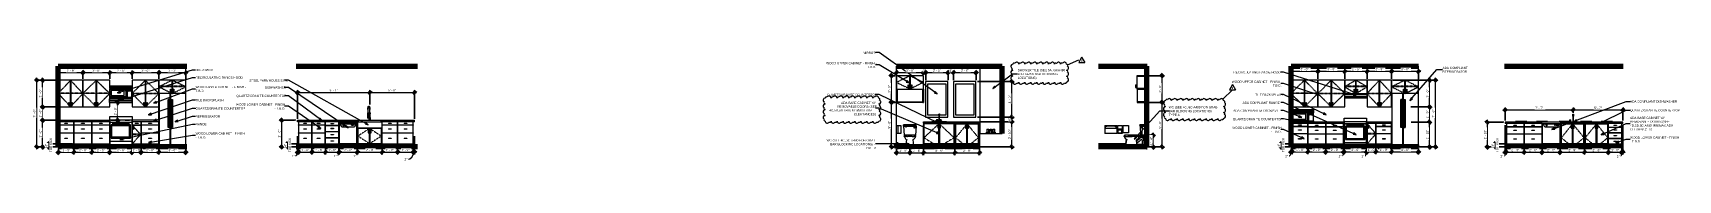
# Model space of a CAD drawing. Header units: inches. Extents: x 2071 to 4741, y -19 to 12114.
# Drawn here: x 2071 to 4279, y -19 to 128 of the extents above.
import ezdxf

# ---------------------------------------------------------------- set-up
doc = ezdxf.new("R2010")
doc.units = ezdxf.units.IN
doc.header["$MEASUREMENT"] = 0
doc.linetypes.add('Center', pattern=[1.25, 0.25, -0.1875, 0.625, -0.1875])
doc.linetypes.add('Dash', pattern=[0.25, 0.125, -0.125])
for name, color, linetype, lineweight in [('0-1', 7, 'Continuous', 5), ('0-2', 10, 'Continuous', 5), ('0-6', 130, 'Continuous', 5), ('A-ANNO-DIMS', 211, 'Continuous', 9), ('A-ANNO-DIMS-32', 211, 'Continuous', 9), ('A-ANNO-NOTE', 131, 'Continuous', 9), ('A-FLOR-1', 7, 'Continuous', 70), ('A-FLOR-MCUT-1', 250, 'Continuous', 18), ('A-WALL', 113, 'Continuous', 18), ('A-WALL-1', 7, 'Continuous', 70), ('A-WALL-2', 250, 'Continuous', 18), ('A-WALL-3', 113, 'Continuous', 70), ('A-WALL-4', 113, 'Continuous', 9), ('G-ANNO-REVC', 71, 'Continuous', 20), ('G-ANNO-REVC-IDEN', 71, 'Continuous', 20), ('G-ANNO-REVC-IDEN-1', 71, 'Continuous', 9), ('G-ANNO-TEXT', 231, 'Continuous', 9), ('I-FURN', 30, 'Continuous', 9), ('I-WALL-1', 7, 'Continuous', 70), ('P-SANR-FIXT', 6, 'Continuous', 9), ('Q-CASE', 31, 'Continuous', 9), ('Q-CASE-1', 31, 'Center', 9), ('Q-CASE-HDLN', 31, 'Dash', 9), ('Q-SPCQ', 91, 'Continuous', 9)]:
    doc.layers.add(name, color=color, linetype=linetype, lineweight=lineweight)
doc.styles.add('Century Gothic', font='ufonts.com_century-gothic.ttf', dxfattribs={"height": 3})
doc.styles.add('Century Gothic_B', font='GOTHICB.TTF', dxfattribs={"height": 3})
doc.dimstyles.new('OD_1__HACK', dxfattribs={"dimscale": 12, "dimtxt": 3.132505, "dimasz": 0.333333, "dimexe": 0.25, "dimexo": 0.166667, "dimgap": 0.041667, "dimtad": 1, "dimdec": 0, "dimzin": 3, "dimdsep": 46, "dimlunit": 4, "dimtxsty": 'Century Gothic', "dimblk1": 'OBLIQUE', "dimblk2": 'OBLIQUE', "dimsah": 1, "dimcen": 0.09, "dimdle": 0.25, "dimazin": 0, "dimtfac": 1, "dimtdec": 4, "dimtix": 1, "dimtmove": 0, "dimatfit": 3, "dimfxl": 1, "dimtvp": 1, "dimtfill": 1, "dimfrac": 2, "dimtolj": 1, "dimtzin": 0, "dimarcsym": 2})
doc.dimstyles.new('OD_1__HACK_2', dxfattribs={"dimscale": 12, "dimtxt": 3.132505, "dimasz": 0.333333, "dimexe": 0.25, "dimexo": 0.166667, "dimgap": 0.041667, "dimtad": 1, "dimdec": 0, "dimzin": 3, "dimdsep": 46, "dimlunit": 4, "dimtxsty": 'Century Gothic', "dimblk1": 'OBLIQUE', "dimblk2": 'OBLIQUE', "dimsah": 1, "dimcen": 0.09, "dimdle": 0.25, "dimazin": 0, "dimtfac": 1, "dimtdec": 4, "dimtix": 1, "dimtmove": 0, "dimatfit": 3, "dimfxl": 1, "dimtvp": 1, "dimtfill": 1, "dimfrac": 2, "dimtolj": 1, "dimtzin": 0, "dimarcsym": 2})
doc.dimstyles.new('OD_1__HACK_2_1', dxfattribs={"dimscale": 12, "dimtxt": 3.132505, "dimasz": 0.333333, "dimexe": 0.25, "dimexo": 0.166667, "dimgap": 0.041667, "dimtad": 1, "dimdec": 0, "dimzin": 3, "dimdsep": 46, "dimlunit": 4, "dimtxsty": 'Century Gothic', "dimblk1": 'OBLIQUE', "dimblk2": 'OBLIQUE', "dimsah": 1, "dimcen": 0.09, "dimdle": 0.25, "dimazin": 0, "dimtfac": 1, "dimtdec": 4, "dimtix": 1, "dimtmove": 1, "dimatfit": 3, "dimfxl": 1, "dimtvp": 1, "dimtfill": 1, "dimfrac": 2, "dimtolj": 1, "dimtzin": 0, "dimarcsym": 2})

msp = doc.modelspace()

# ---------------------------------------------------------------- texts
at = {"layer": 'A-ANNO-NOTE', "insert": (2361.8, 91), "char_height": 3, "width": 57.368, "attachment_point": 1, "style": 'Century Gothic'}
msp.add_mtext('STEEL FARMHOUSE SINK', dxfattribs=at)
at = {"layer": 'G-ANNO-REVC-IDEN-1', "char_height": 3, "width": 2.929, "attachment_point": 1, "style": 'Century Gothic_B'}
for insert in [(3477.7, 117.6), (3680, 80.9)]:
    msp.add_mtext('\\fCentury Gothic|b1|i0|c0|p34|;3', dxfattribs=dict(at, insert=insert))
at = {"layer": 'G-ANNO-TEXT', "char_height": 3, "attachment_point": 1, "style": 'Century Gothic'}
for s, insert, width in [('WOOD UPPER CABINET - FINISH -', (3136.1, 114.4), 79.891), ('MIRROR', (3185.4, 128.3), 20.2), ('T.B.D.', (3191.1, 109.2), 13.231), ('WOOD UPPER CABINET - FINISH -', (3680.4, 89.4), 79.891), ('RECIRCULATING RANGE HOOD', (3682.6, 102.1), 77.265), ('ADA COMPLIANT', (3963.3, 108), 42.925), ('REFRIGERATOR', (3963.3, 102.9), 36.764), ('T.B.D.', (2289.7, 77.1), 13.231), ('QUARTZ/GRANITE COUNTERTOP', (2344.5, 70.3), 78.376), ('DISHWASHER', (2382.8, 81.6), 31.916), ('QUARTZ/GRANITE COUNTERTOP', (3137.4, 71.9), 78.376), ('TILE BACKSPLASH', (3711.8, 71.9), 41.814), ('T.B.D.', (3735.4, 84.3), 13.231), ('TILE BACKSPLASH', (2289.7, 64.6), 41.814), ('QUARTZ/GRANITE COUNTERTOP', (2289.7, 53.4), 78.376), ('WOOD LOWER CABINET - FINISH', (2344, 58.8), 78.982), ('- T.B.D.', (2395.7, 53.6), 16.362), ('4D,5D,6D A480 MIN/MAX ADA', (3140.3, 50.8), 74.841), ('REMOVABLE DOORS (SEE', (3151, 55.9), 61.812), ('ADA BASE CABINET W/', (3156.1, 61.1), 55.651), ('CLEARANCES)', (3173.2, 45.6), 34.946), ('ADA COMPLIANT MICROWAVE', (3682.4, 50.4), 77.568), ('ADA COMPLIANT RANGE', (3695, 61.1), 62.216), ('REFRIGERATOR', (2289.7, 42.6), 36.764), ('RANGE', (2289.7, 32.2), 17.877), ('WOOD LOWER CABINET - FINISH', (3681.2, 27.3), 78.982), ('QUARTZ/GRANITE COUNTERTOP', (3681.7, 39), 78.376), ('- T.B.D.', (3732.8, 22.1), 16.362), ('WOOD LOWER CABINET - FINISH', (2289.7, 19.7), 78.982), ('- T.B.D.', (2289.7, 14.5), 16.362), ('WC (SEE 4C, 6C A480 FOR GRAB', (3136.6, 10.4), 79.285), ('BAR BLOCKING LOCATIONS) -', (3141.4, 5.2), 73.427), ('TYPE A', (3188.5, 0.1), 16.362)]:
    msp.add_mtext(s, dxfattribs=dict(at, insert=insert, width=width))

# ---------------------------------------------------------------- blocks, each defined once
blk = doc.blocks.new('CTR - 1st Phase - Shell_rvt-1-1ST FLOOR - 2BD B _ C - ADA TYPE B - KITCHEN')
at = {"layer": 'A-FLOR-1'}
for p, q in [((2105.4, 108.7), (2277.8, 108.7)), ((2277.8, 0), (2105.4, 0))]:
    blk.add_line(p, q, dxfattribs=at)
at = {"layer": 'A-FLOR-MCUT-1'}
blk.add_line((2105.4, 0), (2105.1, 0), dxfattribs=at)
at = {"layer": 'A-WALL-1'}
blk.add_line((2105.4, 0), (2105.4, 108.7), dxfattribs=at)
at = {"layer": 'A-WALL-2'}
for p, q in [((2105.4, 108.7), (2105.4, 108.8)), ((2105.1, 0), (2105.4, 0))]:
    blk.add_line(p, q, dxfattribs=at)
blk = doc.blocks.new('Basic Wall _ INT - W4BØF - _5_8 GYP - 2X4 WOOD_BATT_ - 5_8 GYP_ - ___-2695113-1ST FLOOR - 2BD B _ C - ADA TYPE B - KITCHEN')
at = {"layer": 'A-WALL'}
for p, q in [((2105.5, 4), (2105.4, 4)), ((2105.4, 0.1), (2105.5, 0.1)), ((2240.8, 4), (2240.5, 4)), ((2240.5, 0.1), (2240.8, 0.1))]:
    blk.add_line(p, q, dxfattribs=at)
blk = doc.blocks.new('Refrigerator_-_Side-by-Side_6047 - 36_ X 30_-345559-1ST FLOOR - 2BD B _ C - ADA TYPE B - KITCHEN')
at = {"layer": 'Q-SPCQ'}
for p, q in [((2255.5, 72), (2240.8, 72)), ((2240.8, 72), (2240.8, 2.9)), ((2256, 72), (2255.5, 72)), ((2255.5, 2.9), (2255.5, 72)), ((2276.5, 72), (2256, 72)), ((2256, 72), (2256, 2.9)), ((2276.5, 2.9), (2276.5, 72)), ((2252.7, 48.3), (2252.7, 64)), ((2254.2, 64), (2252.7, 64)), ((2252.7, 41.9), (2252.7, 48.3)), ((2254.2, 48.3), (2252.7, 48.3)), ((2254.2, 64), (2254.2, 48.3)), ((2254.2, 48.3), (2254.2, 41.9)), ((2257.3, 48.3), (2257.3, 64)), ((2257.3, 64), (2258.8, 64)), ((2257.3, 41.9), (2257.3, 48.3)), ((2257.3, 48.3), (2258.8, 48.3)), ((2258.8, 64), (2258.8, 48.3)), ((2258.8, 48.3), (2258.8, 41.9)), ((2252.7, 26.2), (2252.7, 41.9)), ((2254.2, 41.9), (2252.7, 41.9)), ((2254.2, 26.2), (2252.7, 26.2)), ((2254.2, 41.9), (2254.2, 26.2)), ((2257.3, 26.2), (2257.3, 41.9)), ((2257.3, 41.9), (2258.8, 41.9)), ((2257.3, 26.2), (2258.8, 26.2)), ((2258.8, 41.9), (2258.8, 26.2)), ((2240.8, 0.4), (2240.8, 2.9)), ((2240.8, 2.9), (2255.5, 2.9)), ((2240.8, 0.4), (2276.5, 0.4)), ((2240.8, 0), (2240.8, 0.4)), ((2256, 2.9), (2255.5, 2.9)), ((2256, 2.9), (2276.5, 2.9)), ((2276.5, 2.9), (2276.5, 0.4)), ((2276.5, 0.4), (2276.5, 0))]:
    blk.add_line(p, q, dxfattribs=at)
blk = doc.blocks.new('Single Door 1 Drawer 211 - 211 Base Cabinet Single Door1 Drawer 12_-2709705-1ST FLOOR - 2BD B _ C - ADA TYPE B - KITCHEN')
at = {"layer": 'Q-CASE'}
for p, q in [((2204.5, 34), (2204.5, 29.5)), ((2216.5, 34), (2204.5, 34)), ((2204.5, 29.5), (2216.5, 29.5)), ((2204.5, 29.2), (2204.5, 4)), ((2216.5, 29.2), (2204.5, 29.2)), ((2205.3, 29.5), (2205.3, 29.2)), ((2206.5, 27.5), (2207, 27.5)), ((2206.5, 23.8), (2206.5, 27.5)), ((2206.5, 23.8), (2207, 23.8)), ((2207, 27.5), (2207, 23.8)), ((2208.6, 32), (2212.4, 32)), ((2208.6, 32), (2208.6, 31.5)), ((2212.4, 31.5), (2208.6, 31.5)), ((2212.4, 32), (2212.4, 31.5)), ((2215.8, 29.2), (2215.8, 29.5)), ((2216.5, 29.5), (2216.5, 34)), ((2216.5, 29.5), (2216.5, 29.4)), ((2216.5, 4), (2216.5, 29.2)), ((2204.5, 4), (2216.5, 4)), ((2216.5, 0), (2216.5, 4))]:
    blk.add_line(p, q, dxfattribs=at)
at = {"layer": 'Q-CASE-1'}
for p, q in [((2204.5, 29.5), (2215.8, 16.7)), ((2215.8, 16.7), (2204.5, 4)), ((2205.3, 17.5), (2215.8, 17.5)), ((2205.3, 16.7), (2215.8, 16.7))]:
    blk.add_line(p, q, dxfattribs=at)
blk = doc.blocks.new('Base Cabinet 3 Drawer 230 - Base Cabinet 3 Drawer 230 24_-2578604-1ST FLOOR - 2BD B _ C - ADA TYPE B - KITCHEN')
at = {"layer": 'Q-CASE'}
for p, q in [((2150.5, 34), (2150.5, 29.6)), ((2174.5, 34), (2150.5, 34)), ((2150.5, 29.6), (2174.5, 29.6)), ((2150.5, 29.4), (2150.5, 29.6)), ((2150.5, 29.4), (2150.5, 19)), ((2174.5, 29.4), (2150.5, 29.4)), ((2151.3, 29.6), (2151.3, 29.4)), ((2160.6, 32), (2164.4, 32)), ((2160.6, 32), (2160.6, 31.5)), ((2164.4, 31.5), (2160.6, 31.5)), ((2160.6, 24.5), (2164.4, 24.5)), ((2160.6, 24.5), (2160.6, 24)), ((2164.4, 24), (2160.6, 24)), ((2164.4, 32), (2164.4, 31.5)), ((2164.4, 24.5), (2164.4, 24)), ((2173.8, 29.4), (2173.8, 29.6)), ((2174.5, 29.6), (2174.5, 34)), ((2174.5, 19), (2174.5, 29.4)), ((2150.5, 19), (2174.5, 19)), ((2150.5, 18.6), (2150.5, 19)), ((2150.5, 18.6), (2150.5, 4)), ((2174.5, 18.6), (2150.5, 18.6)), ((2150.5, 4), (2174.5, 4)), ((2150.5, 4), (2150.5, 0)), ((2151.3, 19), (2151.3, 18.6)), ((2160.6, 11.8), (2164.4, 11.8)), ((2160.6, 11.8), (2160.6, 11.2)), ((2164.4, 11.2), (2160.6, 11.2)), ((2164.4, 11.8), (2164.4, 11.2)), ((2173.8, 18.6), (2173.8, 19)), ((2174.5, 4), (2174.5, 18.6))]:
    blk.add_line(p, q, dxfattribs=at)
blk = doc.blocks.new('Base Cabinet 3 Drawer 230 - Base Cabinet 3 Drawer 230 24_-V1-1ST FLOOR - 2BD B _ C - ADA TYPE B - KITCHEN')
at = {"layer": 'Q-CASE'}
for p, q in [((2216.5, 34), (2216.5, 29.6)), ((2240.5, 34), (2216.5, 34)), ((2216.5, 29.6), (2240.5, 29.6)), ((2216.5, 29.4), (2216.5, 29.5)), ((2216.5, 29.4), (2216.5, 19)), ((2240.5, 29.4), (2216.5, 29.4)), ((2217.3, 29.6), (2217.3, 29.4)), ((2226.6, 32), (2230.4, 32)), ((2226.6, 32), (2226.6, 31.5)), ((2230.4, 31.5), (2226.6, 31.5)), ((2226.6, 24.5), (2230.4, 24.5)), ((2226.6, 24.5), (2226.6, 24)), ((2230.4, 24), (2226.6, 24)), ((2230.4, 32), (2230.4, 31.5)), ((2230.4, 24.5), (2230.4, 24)), ((2239.8, 29.4), (2239.8, 29.6)), ((2240.5, 29.6), (2240.5, 34)), ((2240.5, 29.6), (2240.5, 29.4)), ((2240.5, 19), (2240.5, 29.4)), ((2216.5, 19), (2240.5, 19)), ((2216.5, 18.6), (2216.5, 4)), ((2240.5, 18.6), (2216.5, 18.6)), ((2216.5, 4), (2240.5, 4)), ((2216.5, 4), (2216.5, 0)), ((2217.3, 19), (2217.3, 18.6)), ((2226.6, 11.8), (2230.4, 11.8)), ((2226.6, 11.8), (2226.6, 11.2)), ((2230.4, 11.2), (2226.6, 11.2)), ((2230.4, 11.8), (2230.4, 11.2)), ((2239.8, 18.6), (2239.8, 19)), ((2240.5, 19), (2240.5, 18.6)), ((2240.5, 4), (2240.5, 18.6)), ((2240.5, 0), (2240.5, 4))]:
    blk.add_line(p, q, dxfattribs=at)
blk = doc.blocks.new('Base Cabinet 3 Drawer 230 - Base Cabinet 3 Drawer 230 21_-2554957-1ST FLOOR - 2BD B _ C - ADA TYPE B - KITCHEN')
at = {"layer": 'Q-CASE'}
for p, q in [((2126.5, 34), (2105.5, 34)), ((2105.5, 34), (2105.5, 29.6)), ((2105.5, 29.6), (2126.5, 29.6)), ((2105.5, 29.4), (2105.5, 29.6)), ((2126.5, 29.4), (2105.5, 29.4)), ((2105.5, 29.4), (2105.5, 19)), ((2106.3, 29.6), (2106.3, 29.4)), ((2114.1, 32), (2117.9, 32)), ((2114.1, 31.5), (2114.1, 32)), ((2117.9, 31.5), (2114.1, 31.5)), ((2114.1, 24.5), (2117.9, 24.5)), ((2114.1, 24), (2114.1, 24.5)), ((2117.9, 24), (2114.1, 24)), ((2117.9, 31.5), (2117.9, 32)), ((2117.9, 24), (2117.9, 24.5)), ((2125.8, 29.4), (2125.8, 29.6)), ((2126.5, 29.6), (2126.5, 34)), ((2126.5, 29.6), (2126.5, 29.4)), ((2126.5, 19), (2126.5, 29.4)), ((2105.5, 19), (2126.5, 19)), ((2105.5, 18.6), (2105.5, 19)), ((2126.5, 18.6), (2105.5, 18.6)), ((2105.5, 18.6), (2105.5, 4)), ((2105.5, 4), (2126.5, 4)), ((2105.5, 4), (2105.5, 0)), ((2106.3, 19), (2106.3, 18.6)), ((2114.1, 11.8), (2117.9, 11.8)), ((2114.1, 11.2), (2114.1, 11.8)), ((2117.9, 11.2), (2114.1, 11.2)), ((2117.9, 11.2), (2117.9, 11.8)), ((2125.8, 18.6), (2125.8, 19)), ((2126.5, 19), (2126.5, 18.6)), ((2126.5, 4), (2126.5, 18.6)), ((2126.5, 0), (2126.5, 4))]:
    blk.add_line(p, q, dxfattribs=at)
blk = doc.blocks.new('Base Cabinet 3 Drawer 230 - Base Cabinet 3 Drawer 230 24_-2554933-1ST FLOOR - 2BD B _ C - ADA TYPE B - KITCHEN')
at = {"layer": 'Q-CASE'}
for p, q in [((2150.5, 34), (2126.5, 34)), ((2126.5, 34), (2126.5, 29.6)), ((2126.5, 29.6), (2150.5, 29.6)), ((2126.5, 29.4), (2126.5, 29.6)), ((2150.5, 29.4), (2126.5, 29.4)), ((2126.5, 29.4), (2126.5, 19)), ((2127.3, 29.6), (2127.3, 29.4)), ((2136.6, 32), (2140.4, 32)), ((2136.6, 31.5), (2136.6, 32)), ((2140.4, 31.5), (2136.6, 31.5)), ((2136.6, 24.5), (2140.4, 24.5)), ((2136.6, 24), (2136.6, 24.5)), ((2140.4, 24), (2136.6, 24)), ((2140.4, 31.5), (2140.4, 32)), ((2140.4, 24), (2140.4, 24.5)), ((2149.8, 29.4), (2149.8, 29.6)), ((2150.5, 29.6), (2150.5, 34)), ((2150.5, 29.6), (2150.5, 29.4)), ((2150.5, 19), (2150.5, 29.4)), ((2126.5, 19), (2150.5, 19)), ((2126.5, 18.6), (2126.5, 19)), ((2150.5, 18.6), (2126.5, 18.6)), ((2126.5, 18.6), (2126.5, 4)), ((2126.5, 4), (2150.5, 4)), ((2126.5, 4), (2126.5, 0)), ((2127.3, 19), (2127.3, 18.6)), ((2136.6, 11.8), (2140.4, 11.8)), ((2136.6, 11.2), (2136.6, 11.8)), ((2140.4, 11.2), (2136.6, 11.2)), ((2140.4, 11.2), (2140.4, 11.8)), ((2149.8, 18.6), (2149.8, 19)), ((2150.5, 19), (2150.5, 18.6)), ((2150.5, 4), (2150.5, 18.6)), ((2150.5, 0), (2150.5, 4))]:
    blk.add_line(p, q, dxfattribs=at)
blk = doc.blocks.new('300 Series Wall Hung Cabinet_302 - 36_ x 36_-2578291-1ST FLOOR - 2BD B _ C - ADA TYPE B - KITCHEN')
at = {"layer": 'Q-CASE'}
for p, q in [((2204.4, 90), (2204.4, 54)), ((2222.3, 90), (2204.4, 90)), ((2222.3, 54), (2222.3, 90)), ((2222.3, 90), (2222.5, 90)), ((2222.5, 89.2), (2222.3, 89.2)), ((2222.5, 90), (2222.5, 54)), ((2240.4, 90), (2222.5, 90)), ((2240.4, 54), (2240.4, 90)), ((2204.4, 54), (2222.3, 54)), ((2220.1, 59.7), (2220.6, 59.7)), ((2220.1, 56), (2220.1, 59.7)), ((2220.1, 56), (2220.6, 56)), ((2220.6, 59.7), (2220.6, 56)), ((2222.3, 54.7), (2222.5, 54.7)), ((2222.5, 54), (2222.3, 54)), ((2222.5, 54), (2240.4, 54)), ((2224.1, 59.7), (2224.6, 59.7)), ((2224.1, 56), (2224.1, 59.7)), ((2224.1, 56), (2224.6, 56)), ((2224.6, 59.7), (2224.6, 56))]:
    blk.add_line(p, q, dxfattribs=at)
at = {"layer": 'Q-CASE-1'}
for p, q in [((2204.4, 72), (2222.4, 90)), ((2222.4, 90), (2240.4, 72)), ((2222.4, 54), (2204.4, 72)), ((2205.1, 72.7), (2239.6, 72.7)), ((2205.1, 72), (2239.6, 72)), ((2240.4, 72), (2222.4, 54))]:
    blk.add_line(p, q, dxfattribs=at)
blk = doc.blocks.new('300 Series Wall Hung Cabinet_302 - 33_ X 36_-2578494-1ST FLOOR - 2BD B _ C - ADA TYPE B - KITCHEN')
at = {"layer": 'Q-CASE'}
for p, q in [((2121.8, 90), (2105.4, 90)), ((2121.8, 54), (2121.8, 90)), ((2121.8, 90), (2122.1, 90)), ((2122.1, 89.2), (2121.8, 89.2)), ((2138.4, 90), (2122.1, 90)), ((2122.1, 90), (2122.1, 54)), ((2138.4, 54), (2138.4, 90)), ((2105.4, 54), (2121.8, 54)), ((2119.7, 59.7), (2120.2, 59.7)), ((2119.7, 56), (2119.7, 59.7)), ((2119.7, 56), (2120.2, 56)), ((2120.2, 59.7), (2120.2, 56)), ((2121.8, 54.7), (2122.1, 54.7)), ((2122.1, 54), (2121.8, 54)), ((2122.1, 54), (2138.4, 54)), ((2123.7, 59.7), (2124.2, 59.7)), ((2123.7, 56), (2123.7, 59.7)), ((2123.7, 56), (2124.2, 56)), ((2124.2, 59.7), (2124.2, 56))]:
    blk.add_line(p, q, dxfattribs=at)
at = {"layer": 'Q-CASE-1'}
for p, q in [((2121.9, 90), (2105.4, 72)), ((2138.4, 72), (2121.9, 90)), ((2105.4, 72), (2121.9, 54)), ((2137.7, 72.7), (2106.2, 72.7)), ((2137.7, 72), (2106.2, 72)), ((2121.9, 54), (2138.4, 72))]:
    blk.add_line(p, q, dxfattribs=at)
blk = doc.blocks.new('300 Series Wall Hung Cabinet_302 - 36_ x 36_-2578270-1ST FLOOR - 2BD B _ C - ADA TYPE B - KITCHEN')
at = {"layer": 'Q-CASE'}
for p, q in [((2156.3, 90), (2138.4, 90)), ((2138.4, 90), (2138.4, 54)), ((2156.3, 54), (2156.3, 90)), ((2156.3, 90), (2156.6, 90)), ((2156.6, 89.2), (2156.3, 89.2)), ((2174.4, 90), (2156.6, 90)), ((2156.6, 90), (2156.6, 54)), ((2174.4, 82.3), (2174.4, 90)), ((2138.4, 54), (2156.3, 54)), ((2154.2, 59.7), (2154.7, 59.7)), ((2154.2, 56), (2154.2, 59.7)), ((2154.2, 56), (2154.7, 56)), ((2154.7, 59.7), (2154.7, 56)), ((2156.3, 54.7), (2156.6, 54.7)), ((2156.6, 54), (2156.3, 54)), ((2156.6, 54), (2174.4, 54)), ((2158.2, 59.7), (2158.7, 59.7)), ((2158.2, 56), (2158.2, 59.7)), ((2158.2, 56), (2158.7, 56)), ((2158.7, 59.7), (2158.7, 56)), ((2174.4, 64.7), (2174.4, 66)), ((2174.4, 54), (2174.4, 60))]:
    blk.add_line(p, q, dxfattribs=at)
at = {"layer": 'Q-CASE-1'}
for p, q in [((2156.4, 90), (2138.4, 72)), ((2174.4, 72), (2156.4, 90)), ((2138.4, 72), (2156.4, 54)), ((2173.7, 72.7), (2139.2, 72.7)), ((2173.7, 72), (2139.2, 72)), ((2156.4, 54), (2174.4, 72))]:
    blk.add_line(p, q, dxfattribs=at)
blk = doc.blocks.new('300 Series Wall Hung Cabinet_302 - 18_ x 36_-2320527-1ST FLOOR - 2BD B _ C - ADA TYPE B - KITCHEN')
at = {"layer": 'Q-CASE'}
for p, q in [((2258.3, 90), (2240.4, 90)), ((2240.4, 90), (2240.4, 72)), ((2258.3, 72), (2258.3, 90)), ((2258.3, 90), (2258.5, 90)), ((2258.5, 89.2), (2258.3, 89.2)), ((2276.4, 90), (2258.5, 90)), ((2258.5, 90), (2258.5, 72)), ((2276.4, 72), (2276.4, 90)), ((2240.4, 72), (2240.8, 72)), ((2256.1, 77.7), (2256.6, 77.7)), ((2256.1, 74), (2256.1, 77.7)), ((2256.1, 74), (2256.6, 74)), ((2256.6, 77.7), (2256.6, 74)), ((2258.3, 72.7), (2258.5, 72.7)), ((2260.1, 77.7), (2260.6, 77.7)), ((2260.1, 74), (2260.1, 77.7)), ((2260.1, 74), (2260.6, 74)), ((2260.6, 77.7), (2260.6, 74))]:
    blk.add_line(p, q, dxfattribs=at)
at = {"layer": 'Q-CASE-1'}
for p, q in [((2258.4, 90), (2240.4, 81)), ((2276.4, 81), (2258.4, 90)), ((2240.4, 81), (2258.4, 72)), ((2275.6, 81.7), (2241.1, 81.7)), ((2275.6, 81), (2241.1, 81)), ((2258.4, 72), (2276.4, 81))]:
    blk.add_line(p, q, dxfattribs=at)
blk = doc.blocks.new('30quot_MicrowaveVent_11166 - 70cm miele oven-2322118-1ST FLOOR - 2BD B _ C - ADA TYPE B - KITCHEN')
at = {"layer": 'Q-CASE'}
for p, q in [((2174.4, 81.5), (2174.4, 82.3)), ((2174.4, 82.3), (2204.3, 82.3)), ((2174.6, 81.5), (2174.4, 81.5)), ((2174.4, 81.5), (2174.4, 78.3)), ((2174.4, 78.3), (2204.3, 78.3)), ((2174.4, 78.2), (2174.4, 78.3)), ((2197.8, 78.2), (2174.4, 78.2)), ((2174.4, 78.2), (2174.4, 67.3)), ((2174.4, 67.3), (2197.8, 67.3)), ((2174.4, 66), (2174.4, 67.3)), ((2174.6, 81.1), (2174.6, 81.5)), ((2204.2, 81.5), (2174.6, 81.5)), ((2204.2, 81.1), (2174.6, 81.1)), ((2174.6, 80.3), (2174.6, 80.7)), ((2174.6, 80.7), (2204.2, 80.7)), ((2204.2, 80.3), (2174.6, 80.3)), ((2174.6, 79.5), (2174.6, 79.9)), ((2174.6, 79.9), (2204.2, 79.9)), ((2204.2, 79.5), (2174.6, 79.5)), ((2174.6, 78.7), (2174.6, 79.1)), ((2174.6, 79.1), (2204.2, 79.1)), ((2204.2, 78.7), (2174.6, 78.7)), ((2174.6, 67.5), (2174.6, 78)), ((2174.6, 78), (2195.9, 78)), ((2195.9, 67.5), (2174.6, 67.5)), ((2194, 76), (2176.6, 76)), ((2176.6, 76), (2176.6, 69.4)), ((2194, 76), (2176.6, 76)), ((2176.6, 76), (2176.6, 69.4)), ((2176.6, 69.4), (2194, 69.4)), ((2176.6, 69.4), (2194, 69.4)), ((2194, 69.4), (2194, 76)), ((2194, 69.4), (2194, 76)), ((2195.9, 78), (2195.9, 67.5)), ((2196.3, 67.9), (2196.3, 77.5)), ((2197.5, 77.5), (2196.3, 77.5)), ((2196.3, 67.9), (2197.5, 67.9)), ((2197.5, 77.5), (2197.5, 67.9)), ((2197.8, 67.3), (2197.8, 78.2)), ((2204.3, 78.2), (2197.8, 78.2)), ((2197.8, 78.2), (2197.8, 67.3)), ((2197.8, 67.3), (2204.3, 67.3)), ((2198.6, 75.5), (2198.6, 76.9)), ((2199, 77.3), (2203.1, 77.3)), ((2203.1, 75.2), (2199, 75.2)), ((2203.5, 76.9), (2203.5, 75.5)), ((2204.3, 81.5), (2204.2, 81.5)), ((2204.2, 81.5), (2204.2, 81.1)), ((2204.2, 80.7), (2204.2, 80.3)), ((2204.2, 79.9), (2204.2, 79.5)), ((2204.2, 79.1), (2204.2, 78.7)), ((2204.3, 82.3), (2204.3, 81.5)), ((2204.3, 78.3), (2204.3, 81.5)), ((2204.3, 78.3), (2204.3, 78.2)), ((2204.3, 67.3), (2204.3, 78.2)), ((2204.3, 67.3), (2204.3, 66)), ((2204.3, 66), (2174.4, 66))]:
    blk.add_line(p, q, dxfattribs=at)
for centre, start, end in [((2199, 76.9), 90, 180), ((2199, 75.5), 180, 270), ((2203.1, 76.9), 0, 90), ((2203.1, 75.5), 270, 0)]:
    blk.add_arc(centre, 0.394, start, end, dxfattribs=at)
blk = doc.blocks.new('Range_Hood_386 - 30_ Wide-2577799-1ST FLOOR - 2BD B _ C - ADA TYPE B - KITCHEN')
at = {"layer": 'Q-SPCQ'}
for p, q in [((2174.3, 62), (2174.3, 64.7)), ((2174.3, 60), (2174.3, 62)), ((2174.3, 62), (2204.3, 62)), ((2174.3, 60), (2204.3, 60)), ((2174.4, 65), (2174.6, 65)), ((2174.6, 65), (2204.1, 65)), ((2174.6, 62.1), (2174.6, 65)), ((2204.1, 62.1), (2174.6, 62.1)), ((2204.1, 65), (2204.3, 65)), ((2204.1, 65), (2204.1, 62.1)), ((2204.3, 66), (2204.3, 65)), ((2204.3, 65), (2204.3, 62)), ((2204.3, 62), (2204.3, 60))]:
    blk.add_line(p, q, dxfattribs=at)
blk = doc.blocks.new('CTR - 1st Phase - Shell_rvt-2-1ST FLOOR - 2BD B _ C - ADA TYPE B - KITCHEN ISLAND')
at = {"layer": 'A-FLOR-1'}
for p, q in [((-2307.2, 108.7), (-2144.5, 108.7)), ((-2144.5, 0), (-2307.2, 0))]:
    blk.add_line(p, q, dxfattribs=at)
blk = doc.blocks.new('Dishwasher_15404 - 34_ counter-547918-1ST FLOOR - 2BD B _ C - ADA TYPE B - KITCHEN ISLAND')
at = {"layer": 'Q-SPCQ'}
for p, q in [((-2249.5, 32.5), (-2249.5, 30.8)), ((-2249.5, 32.5), (-2249.3, 32.5)), ((-2249.3, 30.8), (-2249.5, 30.8)), ((-2249.5, 30.8), (-2249.5, 4.3)), ((-2249.5, 30.8), (-2249.3, 30.8)), ((-2249.3, 32.5), (-2226.5, 32.5)), ((-2248.4, 30.8), (-2249.3, 30.8)), ((-2249.3, 30.8), (-2248.4, 30.8)), ((-2226.6, 30.8), (-2248.4, 30.8)), ((-2248.4, 30.8), (-2246.9, 28.1)), ((-2245.7, 27.3), (-2229.3, 27.3)), ((-2232.7, 29.9), (-2233.3, 29.9)), ((-2233.3, 29.9), (-2233.3, 29.3)), ((-2233.3, 29.3), (-2232.7, 29.3)), ((-2232.7, 29.3), (-2232.7, 29.9)), ((-2231.6, 29.9), (-2232.1, 29.9)), ((-2232.1, 29.9), (-2232.1, 29.3)), ((-2232.1, 29.3), (-2231.6, 29.3)), ((-2231.6, 29.3), (-2231.6, 29.9)), ((-2230.4, 29.9), (-2231, 29.9)), ((-2231, 29.9), (-2231, 29.3)), ((-2231, 29.3), (-2230.4, 29.3)), ((-2230.4, 29.3), (-2230.4, 29.9)), ((-2229.2, 29.9), (-2229.8, 29.9)), ((-2229.8, 29.9), (-2229.8, 29.3)), ((-2229.8, 29.3), (-2229.2, 29.3)), ((-2229.2, 29.3), (-2229.2, 29.9)), ((-2228.1, 28.1), (-2226.6, 30.8)), ((-2226.5, 30.8), (-2226.6, 30.8)), ((-2226.6, 30.8), (-2225.7, 30.8)), ((-2226.5, 32.5), (-2225.5, 32.5)), ((-2225.7, 30.8), (-2225.5, 30.8)), ((-2225.5, 30.8), (-2225.5, 32.5)), ((-2225.5, 4.3), (-2225.5, 30.8)), ((-2249.3, 4.3), (-2249.5, 4.3)), ((-2249.5, 3.9), (-2249.5, 4.3)), ((-2225.5, 3.9), (-2249.5, 3.9)), ((-2249.5, 3.9), (-2249.5, 0)), ((-2225.7, 4.3), (-2249.3, 4.3)), ((-2249.1, 3.4), (-2249.1, 3.6)), ((-2249.1, 3.6), (-2247.9, 3.6)), ((-2247.9, 3.4), (-2249.1, 3.4)), ((-2249.1, 3), (-2249.1, 3.2)), ((-2249.1, 3.2), (-2247.9, 3.2)), ((-2247.9, 3), (-2249.1, 3)), ((-2249.1, 2.6), (-2249.1, 2.8)), ((-2249.1, 2.8), (-2247.9, 2.8)), ((-2247.9, 2.6), (-2249.1, 2.6)), ((-2249.1, 2.2), (-2249.1, 2.4)), ((-2249.1, 2.4), (-2247.9, 2.4)), ((-2247.9, 2.2), (-2249.1, 2.2)), ((-2249.1, 1.8), (-2249.1, 2)), ((-2249.1, 2), (-2247.9, 2)), ((-2247.9, 1.8), (-2249.1, 1.8)), ((-2249.1, 1.4), (-2249.1, 1.6)), ((-2249.1, 1.6), (-2247.9, 1.6)), ((-2247.9, 1.4), (-2249.1, 1.4)), ((-2249.1, 1), (-2249.1, 1.2)), ((-2249.1, 1.2), (-2247.9, 1.2)), ((-2247.9, 1), (-2249.1, 1)), ((-2249.1, 0.6), (-2249.1, 0.8)), ((-2249.1, 0.8), (-2247.9, 0.8)), ((-2247.9, 0.6), (-2249.1, 0.6)), ((-2247.9, 3.9), (-2227, 3.9)), ((-2247.9, 3.6), (-2227, 3.6)), ((-2227, 3.4), (-2247.9, 3.4)), ((-2247.9, 3.2), (-2227, 3.2)), ((-2227, 3), (-2247.9, 3)), ((-2247.9, 2.8), (-2227, 2.8)), ((-2227, 2.6), (-2247.9, 2.6)), ((-2247.9, 2.4), (-2227, 2.4)), ((-2227, 2.2), (-2247.9, 2.2)), ((-2247.9, 2), (-2227, 2)), ((-2227, 1.8), (-2247.9, 1.8)), ((-2247.9, 1.6), (-2227, 1.6)), ((-2227, 1.4), (-2247.9, 1.4)), ((-2247.9, 1.2), (-2227, 1.2)), ((-2227, 1), (-2247.9, 1)), ((-2247.9, 0.8), (-2227, 0.8)), ((-2227, 0.6), (-2247.9, 0.6)), ((-2227, 3.6), (-2225.9, 3.6)), ((-2225.9, 3.4), (-2227, 3.4)), ((-2227, 3.2), (-2225.9, 3.2)), ((-2225.9, 3), (-2227, 3)), ((-2227, 2.8), (-2225.9, 2.8)), ((-2225.9, 2.6), (-2227, 2.6)), ((-2227, 2.4), (-2225.9, 2.4)), ((-2225.9, 2.2), (-2227, 2.2)), ((-2227, 2), (-2225.9, 2)), ((-2225.9, 1.8), (-2227, 1.8)), ((-2227, 1.6), (-2225.9, 1.6)), ((-2225.9, 1.4), (-2227, 1.4)), ((-2227, 1.2), (-2225.9, 1.2)), ((-2225.9, 1), (-2227, 1)), ((-2227, 0.8), (-2225.9, 0.8)), ((-2225.9, 0.6), (-2227, 0.6)), ((-2225.9, 3.6), (-2225.9, 3.4)), ((-2225.9, 3.2), (-2225.9, 3)), ((-2225.9, 2.8), (-2225.9, 2.6)), ((-2225.9, 2.4), (-2225.9, 2.2)), ((-2225.9, 2), (-2225.9, 1.8)), ((-2225.9, 1.6), (-2225.9, 1.4)), ((-2225.9, 1.2), (-2225.9, 1)), ((-2225.9, 0.8), (-2225.9, 0.6)), ((-2225.5, 4.3), (-2225.7, 4.3)), ((-2225.5, 3.9), (-2225.5, 4.3)), ((-2225.5, 0), (-2225.5, 3.9))]:
    blk.add_line(p, q, dxfattribs=at)
for centre, radius, start, end in [((-2245.7, 28.7), 1.38, 209, 270), ((-2243.7, 29.2), 0.984, 90, 270), ((-2243.7, 29.2), 0.984, 270, 90), ((-2229.3, 28.7), 1.38, 270, 331)]:
    blk.add_arc(centre, radius, start, end, dxfattribs=at)
blk = doc.blocks.new('Vanity Cabinet-Double Door - 33_-2164608-1ST FLOOR - 2BD B _ C - ADA TYPE B - KITCHEN ISLAND')
at = {"layer": 'Q-CASE'}
for p, q in [((-2225, 25.5), (-2225, 4)), ((-2208.8, 24.7), (-2224.2, 24.7)), ((-2224.2, 24.7), (-2224.2, 4.7)), ((-2210.3, 23.2), (-2210.3, 19.2)), ((-2209.8, 23.2), (-2210.3, 23.2)), ((-2209.8, 19.2), (-2209.8, 23.2)), ((-2208.8, 4.7), (-2208.8, 24.7)), ((-2192.7, 24.7), (-2208.1, 24.7)), ((-2208.1, 24.7), (-2208.1, 4.7)), ((-2207.1, 23.2), (-2207.1, 19.2)), ((-2206.6, 23.2), (-2207.1, 23.2)), ((-2206.6, 19.2), (-2206.6, 23.2)), ((-2192.7, 4.7), (-2192.7, 24.7)), ((-2225, 4), (-2192, 4)), ((-2225, 0), (-2225, 4)), ((-2224.2, 4.7), (-2208.8, 4.7)), ((-2210.3, 19.2), (-2209.8, 19.2)), ((-2208.1, 4.7), (-2192.7, 4.7)), ((-2207.1, 19.2), (-2206.6, 19.2))]:
    blk.add_line(p, q, dxfattribs=at)
at = {"layer": 'Q-CASE-HDLN'}
for p, q in [((-2208.8, 24.7), (-2224.2, 14.7)), ((-2208.1, 24.7), (-2192.7, 14.7)), ((-2224.2, 14.7), (-2208.8, 4.7)), ((-2192.7, 14.7), (-2208.1, 4.7))]:
    blk.add_line(p, q, dxfattribs=at)
blk = doc.blocks.new('Base Cabinet 3 Drawer 230 - Base Cabinet 3 Drawer 230 21_-2578998-1ST FLOOR - 2BD B _ C - ADA TYPE B - KITCHEN ISLAND')
at = {"layer": 'Q-CASE'}
for p, q in [((-2171, 34), (-2192, 34)), ((-2192, 29.6), (-2171, 29.6)), ((-2171, 29.4), (-2192, 29.4)), ((-2192, 25.5), (-2192, 19)), ((-2191.2, 29.6), (-2191.2, 29.4)), ((-2183.3, 32), (-2179.6, 32)), ((-2183.3, 32), (-2183.3, 31.5)), ((-2179.6, 31.5), (-2183.3, 31.5)), ((-2183.3, 24.5), (-2179.6, 24.5)), ((-2183.3, 24.5), (-2183.3, 24)), ((-2179.6, 24), (-2183.3, 24)), ((-2179.6, 32), (-2179.6, 31.5)), ((-2179.6, 24.5), (-2179.6, 24)), ((-2171.7, 29.4), (-2171.7, 29.6)), ((-2171, 29.6), (-2171, 34)), ((-2171, 29.6), (-2171, 29.4)), ((-2171, 19), (-2171, 29.4)), ((-2192, 19), (-2171, 19)), ((-2192, 18.6), (-2192, 19)), ((-2192, 18.6), (-2192, 4)), ((-2171, 18.6), (-2192, 18.6)), ((-2192, 4), (-2171, 4)), ((-2192, 4), (-2192, 0)), ((-2191.2, 19), (-2191.2, 18.6)), ((-2183.3, 11.8), (-2179.6, 11.8)), ((-2183.3, 11.8), (-2183.3, 11.2)), ((-2179.6, 11.2), (-2183.3, 11.2)), ((-2179.6, 11.8), (-2179.6, 11.2)), ((-2171.7, 18.6), (-2171.7, 19)), ((-2171, 19), (-2171, 18.6)), ((-2171, 4), (-2171, 18.6)), ((-2171, 0), (-2171, 4))]:
    blk.add_line(p, q, dxfattribs=at)
blk = doc.blocks.new('Base Cabinet 3 Drawer 230 - Base Cabinet 3 Drawer 230 18_-2554959-1ST FLOOR - 2BD B _ C - ADA TYPE B - KITCHEN ISLAND')
at = {"layer": 'Q-CASE'}
for p, q in [((-2268, 34), (-2286, 34)), ((-2286, 34), (-2286, 29.6)), ((-2286, 29.6), (-2268, 29.6)), ((-2286, 29.4), (-2286, 29.6)), ((-2268, 29.4), (-2286, 29.4)), ((-2286, 29.4), (-2286, 19)), ((-2285.2, 29.6), (-2285.2, 29.4)), ((-2278.8, 32), (-2275.1, 32)), ((-2278.8, 31.5), (-2278.8, 32)), ((-2275.1, 31.5), (-2278.8, 31.5)), ((-2278.8, 24.5), (-2275.1, 24.5)), ((-2278.8, 24), (-2278.8, 24.5)), ((-2275.1, 24), (-2278.8, 24)), ((-2275.1, 31.5), (-2275.1, 32)), ((-2275.1, 24), (-2275.1, 24.5)), ((-2268.7, 29.4), (-2268.7, 29.6)), ((-2268, 29.6), (-2268, 34)), ((-2268, 19), (-2268, 29.4)), ((-2286, 19), (-2268, 19)), ((-2286, 18.6), (-2286, 19)), ((-2268, 18.6), (-2286, 18.6)), ((-2286, 18.6), (-2286, 4)), ((-2286, 4), (-2268, 4)), ((-2286, 4), (-2286, 0)), ((-2285.2, 19), (-2285.2, 18.6)), ((-2278.8, 11.8), (-2275.1, 11.8)), ((-2278.8, 11.2), (-2278.8, 11.8)), ((-2275.1, 11.2), (-2278.8, 11.2)), ((-2275.1, 11.2), (-2275.1, 11.8)), ((-2268.7, 18.6), (-2268.7, 19)), ((-2268, 4), (-2268, 18.6)), ((-2268, 0), (-2268, 4))]:
    blk.add_line(p, q, dxfattribs=at)
blk = doc.blocks.new('Base Cabinet 4 Drawer 254 - Base Cabinet 4 Drawer 254 18_-2579089-1ST FLOOR - 2BD B _ C - ADA TYPE B - KITCHEN ISLAND')
at = {"layer": 'Q-CASE'}
for p, q in [((-2268, 34), (-2268, 29.1)), ((-2250, 34), (-2268, 34)), ((-2268, 29.1), (-2250, 29.1)), ((-2268, 28.9), (-2268, 20.8)), ((-2250, 28.9), (-2268, 28.9)), ((-2267.2, 29.1), (-2267.2, 28.9)), ((-2260.8, 31.8), (-2257.1, 31.8)), ((-2260.8, 31.8), (-2260.8, 31.2)), ((-2257.1, 31.2), (-2260.8, 31.2)), ((-2260.8, 25.1), (-2257.1, 25.1)), ((-2260.8, 25.1), (-2260.8, 24.6)), ((-2257.1, 24.6), (-2260.8, 24.6)), ((-2257.1, 31.8), (-2257.1, 31.2)), ((-2257.1, 25.1), (-2257.1, 24.6)), ((-2250.7, 28.9), (-2250.7, 29.1)), ((-2250, 29.1), (-2250, 34)), ((-2250, 29.1), (-2250, 28.9)), ((-2250, 20.8), (-2250, 28.9)), ((-2268, 20.8), (-2250, 20.8)), ((-2268, 20.5), (-2268, 12.5)), ((-2250, 20.5), (-2268, 20.5)), ((-2268, 12.5), (-2250, 12.5)), ((-2268, 12.2), (-2268, 4)), ((-2250, 12.2), (-2268, 12.2)), ((-2268, 4), (-2250, 4)), ((-2268, 4), (-2268, 0)), ((-2267.2, 20.8), (-2267.2, 20.5)), ((-2267.2, 12.5), (-2267.2, 12.2)), ((-2260.8, 16.8), (-2257.1, 16.8)), ((-2260.8, 16.8), (-2260.8, 16.2)), ((-2257.1, 16.2), (-2260.8, 16.2)), ((-2260.8, 8.4), (-2257.1, 8.4)), ((-2260.8, 8.4), (-2260.8, 7.9)), ((-2257.1, 7.9), (-2260.8, 7.9)), ((-2257.1, 16.8), (-2257.1, 16.2)), ((-2257.1, 8.4), (-2257.1, 7.9)), ((-2250.7, 20.5), (-2250.7, 20.8)), ((-2250.7, 12.2), (-2250.7, 12.5)), ((-2250, 20.8), (-2250, 20.5)), ((-2250, 12.5), (-2250, 20.5)), ((-2250, 12.5), (-2250, 12.2)), ((-2250, 4), (-2250, 12.2)), ((-2250, 0), (-2250, 4))]:
    blk.add_line(p, q, dxfattribs=at)
blk = doc.blocks.new('Base Cabinet 3 Drawer 230 - Base Cabinet 3 Drawer 230 21_-V2-1ST FLOOR - 2BD B _ C - ADA TYPE B - KITCHEN ISLAND')
at = {"layer": 'Q-CASE'}
for p, q in [((-2171, 34), (-2171, 29.6)), ((-2150, 34), (-2171, 34)), ((-2171, 29.6), (-2150, 29.6)), ((-2171, 29.4), (-2171, 29.6)), ((-2171, 29.4), (-2171, 19)), ((-2150, 29.4), (-2171, 29.4)), ((-2170.2, 29.6), (-2170.2, 29.4)), ((-2162.3, 32), (-2158.6, 32)), ((-2162.3, 32), (-2162.3, 31.5)), ((-2158.6, 31.5), (-2162.3, 31.5)), ((-2162.3, 24.5), (-2158.6, 24.5)), ((-2162.3, 24.5), (-2162.3, 24)), ((-2158.6, 24), (-2162.3, 24)), ((-2158.6, 32), (-2158.6, 31.5)), ((-2158.6, 24.5), (-2158.6, 24)), ((-2150.7, 29.4), (-2150.7, 29.6)), ((-2150, 29.6), (-2150, 34)), ((-2150, 29.6), (-2150, 29.4)), ((-2150, 19), (-2150, 29.4)), ((-2171, 19), (-2150, 19)), ((-2171, 18.6), (-2171, 19)), ((-2171, 18.6), (-2171, 4)), ((-2150, 18.6), (-2171, 18.6)), ((-2171, 4), (-2150, 4)), ((-2171, 4), (-2171, 0)), ((-2170.2, 19), (-2170.2, 18.6)), ((-2162.3, 11.8), (-2158.6, 11.8)), ((-2162.3, 11.8), (-2162.3, 11.2)), ((-2158.6, 11.2), (-2162.3, 11.2)), ((-2158.6, 11.8), (-2158.6, 11.2)), ((-2150.7, 18.6), (-2150.7, 19)), ((-2150, 19), (-2150, 18.6)), ((-2150, 4), (-2150, 18.6)), ((-2150, 0), (-2150, 4))]:
    blk.add_line(p, q, dxfattribs=at)
blk = doc.blocks.new('Base Cabinet 3 Drawer 230 - Base Cabinet 3 Drawer 230 18_-V3-1ST FLOOR - 2BD B _ C - ADA TYPE B - KITCHEN ISLAND')
at = {"layer": 'Q-CASE'}
for p, q in [((-2286, 34), (-2304, 34)), ((-2304, 34), (-2304, 29.6)), ((-2304, 29.6), (-2286, 29.6)), ((-2304, 29.4), (-2304, 29.6)), ((-2286, 29.4), (-2304, 29.4)), ((-2304, 29.4), (-2304, 19)), ((-2303.2, 29.6), (-2303.2, 29.4)), ((-2296.8, 32), (-2293.1, 32)), ((-2296.8, 31.5), (-2296.8, 32)), ((-2293.1, 31.5), (-2296.8, 31.5)), ((-2296.8, 24.5), (-2293.1, 24.5)), ((-2296.8, 24), (-2296.8, 24.5)), ((-2293.1, 24), (-2296.8, 24)), ((-2293.1, 31.5), (-2293.1, 32)), ((-2293.1, 24), (-2293.1, 24.5)), ((-2286.7, 29.4), (-2286.7, 29.6)), ((-2286, 29.6), (-2286, 34)), ((-2286, 29.6), (-2286, 29.4)), ((-2286, 19), (-2286, 29.4)), ((-2304, 19), (-2286, 19)), ((-2304, 18.6), (-2304, 19)), ((-2286, 18.6), (-2304, 18.6)), ((-2304, 18.6), (-2304, 4)), ((-2304, 4), (-2286, 4)), ((-2304, 4), (-2304, 0)), ((-2303.2, 19), (-2303.2, 18.6)), ((-2296.8, 11.8), (-2293.1, 11.8)), ((-2296.8, 11.2), (-2296.8, 11.8)), ((-2293.1, 11.2), (-2296.8, 11.2)), ((-2293.1, 11.2), (-2293.1, 11.8)), ((-2286.7, 18.6), (-2286.7, 19)), ((-2286, 19), (-2286, 18.6)), ((-2286, 4), (-2286, 18.6)), ((-2286, 0), (-2286, 4))]:
    blk.add_line(p, q, dxfattribs=at)
blk = doc.blocks.new('kitchen_faucet_14143 - kitchen_faucet_14143-2965259-1ST FLOOR - 2BD B _ C - ADA TYPE B - KITCHEN ISLAND')
at = {"layer": 'P-SANR-FIXT'}
for p, q in [((-2211.2, 45.8), (-2211.2, 44.7)), ((-2211.2, 45.8), (-2211.1, 45.8)), ((-2211.2, 44.7), (-2211.2, 40.7)), ((-2211.2, 44.7), (-2211.1, 44.7)), ((-2211.1, 44.7), (-2211.2, 44.7)), ((-2211.1, 45.8), (-2210.9, 45.8)), ((-2211.1, 44.7), (-2211.1, 45.8)), ((-2211.1, 44.7), (-2210.9, 44.7)), ((-2211.1, 44.6), (-2211.1, 44.7)), ((-2210.9, 44.7), (-2211.1, 44.7)), ((-2210.6, 44.6), (-2211.1, 44.6)), ((-2210.9, 50.6), (-2210.9, 45.8)), ((-2210.9, 45.4), (-2210.9, 45.8)), ((-2210.9, 45.8), (-2210.6, 45.8)), ((-2210.9, 44.7), (-2210.9, 45.8)), ((-2210.5, 45.4), (-2210.9, 45.4)), ((-2210.9, 44.7), (-2210.5, 44.7)), ((-2210.9, 44.6), (-2210.9, 44.7)), ((-2210.5, 44.7), (-2210.9, 44.7)), ((-2210.6, 45.8), (-2210.5, 45.8)), ((-2210.5, 44.6), (-2210.6, 44.6)), ((-2210.5, 45.8), (-2210, 45.8)), ((-2210.5, 45.8), (-2210.5, 44.7)), ((-2210.3, 45.4), (-2210.5, 45.4)), ((-2210.5, 45.1), (-2210.3, 45.1)), ((-2210.5, 44.7), (-2210, 44.7)), ((-2210.5, 44.7), (-2210.5, 44.6)), ((-2210, 44.7), (-2210.5, 44.7)), ((-2210.3, 45.4), (-2210.3, 50.6)), ((-2208.5, 45.4), (-2210.1, 45.4)), ((-2210.1, 45.1), (-2208.5, 45.1)), ((-2210, 44.7), (-2210, 45.8)), ((-2210, 40.7), (-2210, 44.7)), ((-2209.6, 46), (-2209.6, 45.4)), ((-2209.6, 46), (-2208.5, 46)), ((-2209.6, 45.1), (-2209.6, 44.5)), ((-2208.6, 44.5), (-2209.6, 44.5)), ((-2209.1, 44.5), (-2209.1, 43.2)), ((-2208.8, 50.6), (-2208.8, 46)), ((-2208.6, 44.7), (-2208.6, 43.7)), ((-2208.6, 44.7), (-2208.5, 44.7)), ((-2208.5, 46), (-2207.4, 46)), ((-2208.5, 44.7), (-2208.4, 44.7)), ((-2208.4, 43.7), (-2208.4, 44.7)), ((-2207.4, 44.5), (-2208.4, 44.5)), ((-2208.2, 46), (-2208.2, 50.6)), ((-2207.9, 43.2), (-2207.9, 44.5)), ((-2207.4, 44.5), (-2207.4, 46)), ((-2211.6, 39.5), (-2211.6, 38.6)), ((-2211.6, 39.5), (-2210.6, 39.5)), ((-2210.6, 38.6), (-2211.6, 38.6)), ((-2211.3, 40.7), (-2211.3, 39.5)), ((-2211.3, 40.7), (-2210.9, 40.7)), ((-2210.9, 43.2), (-2210.9, 39.4)), ((-2210.7, 39.4), (-2210.7, 43.2)), ((-2210.7, 40.7), (-2210.6, 40.7)), ((-2210.6, 40.7), (-2210, 40.7)), ((-2210.6, 39.5), (-2209.7, 39.5)), ((-2209.7, 38.6), (-2210.6, 38.6)), ((-2210, 39.5), (-2210, 40.7)), ((-2209.7, 38.6), (-2209.7, 39.5)), ((-2209.6, 39.5), (-2209.6, 36)), ((-2209.6, 39.5), (-2208.5, 39.5)), ((-2209.1, 43.2), (-2209.1, 41.1)), ((-2209.1, 41.1), (-2209.1, 39.5)), ((-2209, 41.1), (-2209, 40.7)), ((-2208.5, 39.5), (-2207.4, 39.5)), ((-2208, 40.7), (-2208, 41.1)), ((-2207.9, 41.1), (-2207.9, 43.2)), ((-2207.9, 39.5), (-2207.9, 41.1)), ((-2207.4, 36), (-2207.4, 39.5))]:
    blk.add_line(p, q, dxfattribs=at)
at = {"layer": 'P-SANR-FIXT', "flags": 128}
for points in [[(-2210.9, 50.6), (-2210.9, 51.6), (-2210.8, 52.5), (-2210.7, 53.3), (-2210.5, 54), (-2210.3, 54.4), (-2210.1, 54.7), (-2209.9, 54.9), (-2209.7, 55), (-2209.5, 55), (-2209.4, 55)], [(-2210.3, 50.6), (-2210.3, 51.5), (-2210.2, 52.5), (-2210.1, 53.2), (-2209.9, 53.8), (-2209.7, 54.2), (-2209.6, 54.4), (-2209.5, 54.4)], [(-2209.5, 54.4), (-2209.5, 54.3), (-2209.3, 54.1), (-2209.2, 53.8), (-2209, 53.2), (-2208.9, 52.5), (-2208.8, 51.7), (-2208.8, 50.6)], [(-2209.4, 55), (-2209.2, 54.9), (-2208.9, 54.5), (-2208.6, 53.8), (-2208.4, 53.2), (-2208.3, 52.5), (-2208.2, 51.6), (-2208.2, 50.6)]]:
    blk.add_lwpolyline(points, dxfattribs=at)
at = {"layer": 'P-SANR-FIXT'}
for radius, start, end in [(0.591, 120, 180), (0.591, 180, 360), (0.571, 0, 180), (0.571, 180, 0), (0.591, 360, 60)]:
    blk.add_arc((-2208.5, 43.1), radius, start, end, dxfattribs=at)
for centre, major_axis, ratio, start_param, end_param in [((-2210.8, 43.2), (0.0984, 0), 0.173648, 1.570796, 4.712389), ((-2210.8, 43.2), (0.0984, 0), 0.173648, 4.712389, 7.853982), ((-2208.5, 43.2), (-0.591, 0), 0.422618, 5.829796, 6.283185), ((-2208.5, 41.1), (0.591, 0), 0.422618, 1.570796, 3.719048), ((-2208.5, 41.1), (-0.492, 0), 0.422618, 4.712389, 6.283185), ((-2208.5, 40.7), (0.492, 0), 0.422618, 1.570796, 4.712389), ((-2208.5, 41.1), (0.591, 0), 0.422618, 5.70573, 7.853982), ((-2208.5, 41.1), (0.492, 0), 0.422618, 0, 1.570796), ((-2208.5, 40.7), (-0.492, 0), 0.422618, 1.570796, 4.712389), ((-2208.5, 43.2), (0.591, 0), 0.422618, 0, 0.453389)]:
    blk.add_ellipse(centre, major_axis=major_axis, ratio=ratio, start_param=start_param, end_param=end_param, dxfattribs=at)
blk = doc.blocks.new('CTR - 1st Phase - Shell_rvt-4-1ST FLOOR - 2BD - ADA TYPE A - BATH LAV WALL')
at = {"layer": 'A-FLOR-1'}
for p, q in [((11783.6, 108.7), (11925.2, 108.7)), ((11895.2, 0), (11783.6, 0))]:
    blk.add_line(p, q, dxfattribs=at)
blk = doc.blocks.new('Basic Wall _ INT - W4BØF - _5_8 GYP - 2X4 WOOD_BATT_ - 5_8 GYP_ - ___-2690288-1ST FLOOR - 2BD - ADA TYPE A - BATH LAV WALL')
at = {"layer": 'A-WALL'}
blk.add_line((11783.6, 4), (11783.6, 0.6), dxfattribs=at)
at = {"layer": 'A-WALL-3'}
for p, q in [((11783.6, 4), (11783.6, 4)), ((11783.7, 0.6), (11783.7, 3.9)), ((11783.9, 0), (11784, 0.1))]:
    blk.add_line(p, q, dxfattribs=at)
for centre, radius, start, end in [((11783.6, 3.9), 0.0822, 0, 90), ((11784.3, 0.6), 0.702, 180, 240), ((11784.3, 0.6), 0.577, 180, 240)]:
    blk.add_arc(centre, radius, start, end, dxfattribs=at)
blk = doc.blocks.new('Plbg-Toilet Wall Mount FV-UH - TYPE A-3233895-1ST FLOOR - 2BD - ADA TYPE A - BATH LAV WALL')
at = {"layer": 'P-SANR-FIXT'}
for p, q in [((11793, 29.4), (11795.4, 29.4)), ((11793, 27.9), (11795.4, 27.9)), ((11794.2, 16.1), (11793.4, 27.8)), ((11793.4, 27.8), (11795.5, 27.8)), ((11795.4, 29.4), (11798.5, 29.4)), ((11795.4, 27.9), (11798.5, 27.9)), ((11795.5, 27.8), (11798.5, 27.8)), ((11795.6, 27), (11796.8, 27)), ((11796.2, 27.6), (11796.2, 26.4)), ((11798.5, 29.4), (11804.6, 29.4)), ((11798.5, 27.9), (11804.6, 27.9)), ((11798.5, 27.8), (11804.6, 27.8)), ((11804.6, 29.4), (11807.8, 29.4)), ((11804.6, 27.9), (11807.7, 27.9)), ((11804.6, 27.8), (11807.6, 27.8)), ((11807.6, 26.8), (11807.4, 26.8)), ((11807.4, 25.7), (11807.6, 25.7)), ((11807.6, 27.8), (11809.8, 27.8)), ((11807.7, 27.9), (11810.1, 27.9)), ((11807.8, 29.4), (11810.2, 29.4)), ((11809.2, 26.4), (11808.1, 26.4)), ((11808.1, 26.2), (11809.2, 26.2)), ((11809.8, 27.8), (11808.9, 16.1)), ((11809.2, 26.2), (11809.2, 26.4)), ((11794.8, 16.1), (11794.2, 16.1)), ((11794.3, 14.1), (11794.6, 14.1)), ((11795.6, 15.9), (11794.5, 15.9)), ((11795.8, 16.1), (11794.8, 16.1)), ((11794.9, 16.1), (11794.9, 16)), ((11798.5, 15.9), (11795.6, 15.9)), ((11798.6, 16.1), (11795.8, 16.1)), ((11796.3, 1.1), (11797.3, 10.2)), ((11796.3, 1.1), (11796.3, 0)), ((11796.4, 1.1), (11796.4, 1.1)), ((11797, 14.1), (11797, 14.1)), ((11797.6, 14.1), (11798.3, 14.1)), ((11804.8, 14.1), (11798.3, 14.1)), ((11804.7, 15.9), (11798.5, 15.9)), ((11798.6, 16.1), (11804.5, 16.1)), ((11807.3, 16.1), (11804.5, 16.1)), ((11807.6, 15.9), (11804.7, 15.9)), ((11804.8, 14.1), (11805.5, 14.1)), ((11806.8, 1.1), (11805.8, 10.2)), ((11806.1, 14.1), (11806.2, 14.1)), ((11806.8, 1.1), (11806.7, 1.1)), ((11806.8, 0), (11806.8, 1.1)), ((11807.4, 16.1), (11808.3, 16.1)), ((11808.6, 15.9), (11807.6, 15.9)), ((11808.2, 16), (11808.2, 16.1)), ((11808.9, 16.1), (11808.3, 16.1)), ((11808.5, 14.1), (11808.9, 14.1))]:
    blk.add_line(p, q, dxfattribs=at)
at = {"layer": 'P-SANR-FIXT', "flags": 128}
for points in [[(11793, 27.9), (11793, 28.7), (11793, 29.4)], [(11795.4, 29.6), (11795.2, 29.6), (11795, 29.6), (11794.8, 29.6), (11794.6, 29.6), (11794.4, 29.6), (11794.2, 29.6), (11794, 29.6), (11793.9, 29.6), (11793.7, 29.6), (11793.5, 29.6), (11793.4, 29.6), (11793.2, 29.6), (11793.1, 29.6)], [(11793.2, 27.8), (11793.3, 27.8), (11793.5, 27.8), (11793.6, 27.8), (11793.8, 27.8), (11793.9, 27.8), (11794.1, 27.8), (11794.3, 27.8), (11794.5, 27.8), (11794.7, 27.8), (11794.9, 27.8), (11795.1, 27.8), (11795.3, 27.8), (11795.5, 27.8)], [(11798.5, 29.6), (11798.1, 29.6), (11797.7, 29.6), (11797.4, 29.6), (11797, 29.6), (11796.6, 29.6), (11796.3, 29.6), (11795.9, 29.6), (11795.5, 29.6), (11795.4, 29.6)], [(11795.5, 27.8), (11795.8, 27.8), (11796.2, 27.8), (11796.5, 27.8), (11796.9, 27.8), (11797.3, 27.8), (11797.6, 27.8), (11798, 27.8), (11798.4, 27.8), (11798.5, 27.8)], [(11804.6, 29.6), (11803.5, 29.6), (11802.5, 29.6), (11801.4, 29.6), (11800.3, 29.6), (11799.2, 29.6), (11798.5, 29.6)], [(11798.5, 27.8), (11799.6, 27.8), (11800.7, 27.8), (11801.8, 27.8), (11802.9, 27.8), (11803.9, 27.8), (11804.6, 27.8)], [(11807.7, 29.6), (11807.4, 29.6), (11807, 29.6), (11806.6, 29.6), (11806.3, 29.6), (11805.9, 29.6), (11805.5, 29.6), (11805.1, 29.6), (11804.8, 29.6), (11804.6, 29.6)], [(11804.6, 27.8), (11805, 27.8), (11805.4, 27.8), (11805.8, 27.8), (11806.1, 27.8), (11806.5, 27.8), (11806.9, 27.8), (11807.2, 27.8), (11807.6, 27.8), (11807.7, 27.8)], [(11810, 29.6), (11809.9, 29.6), (11809.8, 29.6), (11809.6, 29.6), (11809.4, 29.6), (11809.3, 29.6), (11809.1, 29.6), (11808.9, 29.6), (11808.7, 29.6), (11808.5, 29.6), (11808.3, 29.6), (11808.1, 29.6), (11807.9, 29.6), (11807.7, 29.6)], [(11807.7, 27.8), (11807.9, 27.8), (11808.1, 27.8), (11808.3, 27.8), (11808.5, 27.8), (11808.7, 27.8), (11808.9, 27.8), (11809.1, 27.8), (11809.2, 27.8), (11809.4, 27.8), (11809.6, 27.8), (11809.7, 27.8), (11809.9, 27.8), (11810, 27.8)], [(11810.1, 27.9), (11810.1, 28.7), (11810.2, 29.4)], [(11794.1, 14.4), (11794.1, 14.6), (11794.2, 14.8), (11794.2, 15.1), (11794.3, 15.3), (11794.4, 15.6), (11794.5, 15.8), (11794.5, 15.9)], [(11794.3, 14.1), (11794.3, 14.1), (11794.3, 14.1), (11794.2, 14.1), (11794.2, 14.1), (11794.2, 14.1), (11794.2, 14.1), (11794.2, 14.1), (11794.2, 14.1), (11794.2, 14.1), (11794.2, 14.1), (11794.2, 14.1), (11794.2, 14.1), (11794.2, 14.1), (11794.1, 14.1), (11794.1, 14.1), (11794.1, 14.1), (11794.1, 14.2), (11794.1, 14.2), (11794.1, 14.2), (11794.1, 14.2), (11794.1, 14.2), (11794.1, 14.2), (11794.1, 14.2), (11794.1, 14.2), (11794.1, 14.2), (11794.1, 14.2), (11794.1, 14.2), (11794.1, 14.2), (11794.1, 14.3), (11794.1, 14.3), (11794.1, 14.3), (11794.1, 14.3), (11794.1, 14.3), (11794.1, 14.3), (11794.1, 14.3), (11794.1, 14.3), (11794.1, 14.3), (11794.1, 14.3), (11794.1, 14.4)], [(11794.4, 14.1), (11794.7, 12.9), (11795.1, 11.9), (11795.8, 10.9), (11796.6, 10.1), (11797.7, 9.6), (11797.8, 9.5)], [(11794.5, 15.9), (11794.5, 15.9), (11794.5, 15.9), (11794.5, 15.9), (11794.6, 15.9), (11794.6, 15.9), (11794.6, 16), (11794.6, 16), (11794.6, 16), (11794.6, 16), (11794.6, 16), (11794.6, 16), (11794.6, 16), (11794.6, 16), (11794.6, 16), (11794.6, 16), (11794.6, 16), (11794.6, 16), (11794.6, 16.1), (11794.6, 16.1), (11794.7, 16.1), (11794.7, 16.1), (11794.7, 16.1), (11794.7, 16.1), (11794.7, 16.1), (11794.7, 16.1), (11794.7, 16.1), (11794.7, 16.1), (11794.7, 16.1), (11794.7, 16.1), (11794.8, 16.1), (11794.8, 16.1), (11794.8, 16.1), (11794.8, 16.1), (11794.8, 16.1), (11794.8, 16.1)], [(11796.3, 1.1), (11796.3, 1.1), (11796.3, 1.1)], [(11796.4, 1.1), (11796.5, 1.1), (11796.6, 1.1)], [(11796.8, 1.1), (11796.7, 1.1), (11796.6, 1.1)], [(11796.8, 1.1), (11797, 1.1), (11797.1, 1.1)], [(11797.4, 1.1), (11797.3, 1.1), (11797.1, 1.1)], [(11797.4, 1.1), (11797.6, 1.1), (11797.9, 1.1)], [(11798.2, 1.1), (11798.1, 1.1), (11797.9, 1.1)], [(11798.2, 1.1), (11798.4, 1.1), (11798.8, 1.1)], [(11799.3, 1.1), (11799.1, 1.1), (11798.8, 1.1)], [(11799.3, 1.1), (11799.4, 1.1), (11800, 1.1)], [(11800.4, 1.1), (11800.3, 1.1), (11800, 1.1)], [(11800.4, 1.1), (11800.5, 1.1), (11801.6, 1.1)], [(11801.6, 1.1), (11802.7, 1.1), (11802.8, 1.1)], [(11803.1, 1.1), (11802.8, 1.1), (11802.8, 1.1)], [(11803.1, 1.1), (11803.8, 1.1), (11803.9, 1.1)], [(11804.3, 1.1), (11804, 1.1), (11803.9, 1.1)], [(11804.3, 1.1), (11804.7, 1.1), (11804.9, 1.1)], [(11805.3, 1.1), (11805.1, 1.1), (11804.9, 1.1)], [(11805.3, 1.1), (11805.5, 1.1), (11805.7, 1.1)], [(11808.7, 14.1), (11808.5, 12.9), (11808, 11.9), (11807.4, 10.9), (11806.5, 10.1), (11805.5, 9.6), (11805.4, 9.5)], [(11806, 1.1), (11805.9, 1.1), (11805.7, 1.1)], [(11806, 1.1), (11806.2, 1.1), (11806.4, 1.1)], [(11806.5, 1.1), (11806.5, 1.1), (11806.4, 1.1)], [(11806.5, 1.1), (11806.6, 1.1), (11806.7, 1.1)], [(11806.8, 1.1), (11806.8, 1.1), (11806.8, 1.1)], [(11808.3, 16.1), (11808.4, 16.1), (11808.4, 16.1), (11808.4, 16.1), (11808.4, 16.1), (11808.4, 16.1), (11808.4, 16.1), (11808.4, 16.1), (11808.4, 16.1), (11808.4, 16.1), (11808.5, 16.1), (11808.5, 16.1), (11808.5, 16.1), (11808.5, 16.1), (11808.5, 16.1), (11808.5, 16.1), (11808.5, 16.1), (11808.5, 16), (11808.5, 16), (11808.5, 16), (11808.5, 16), (11808.5, 16), (11808.6, 16), (11808.6, 16), (11808.6, 16), (11808.6, 16), (11808.6, 16), (11808.6, 16), (11808.6, 16), (11808.6, 15.9), (11808.6, 15.9), (11808.6, 15.9), (11808.6, 15.9), (11808.6, 15.9), (11808.6, 15.9), (11808.6, 15.9)], [(11808.6, 15.9), (11808.7, 15.7), (11808.8, 15.4), (11808.9, 15.2), (11808.9, 15), (11809, 14.7), (11809.1, 14.5), (11809.1, 14.4)], [(11809.1, 14.4), (11809.1, 14.3), (11809.1, 14.3), (11809.1, 14.3), (11809.1, 14.3), (11809.1, 14.3), (11809.1, 14.3), (11809.1, 14.3), (11809.1, 14.3), (11809.1, 14.3), (11809.1, 14.3), (11809.1, 14.2), (11809.1, 14.2), (11809.1, 14.2), (11809.1, 14.2), (11809.1, 14.2), (11809.1, 14.2), (11809, 14.2), (11809, 14.2), (11809, 14.2), (11809, 14.2), (11809, 14.2), (11809, 14.2), (11809, 14.1), (11809, 14.1), (11809, 14.1), (11809, 14.1), (11809, 14.1), (11809, 14.1), (11809, 14.1), (11809, 14.1), (11808.9, 14.1), (11808.9, 14.1), (11808.9, 14.1), (11808.9, 14.1), (11808.9, 14.1), (11808.9, 14.1), (11808.9, 14.1), (11808.9, 14.1), (11808.9, 14.1)]]:
    blk.add_lwpolyline(points, dxfattribs=at)
at = {"layer": 'P-SANR-FIXT'}
for centre, major_axis, start_param, end_param in [((11807.4, 26.3), (0, 0.557), 0.746914, 1.570796), ((11807.4, 26.3), (0, 0.557), 1.570796, 2.879793), ((11807.6, 26.3), (0, 0.557), 0, 1.570796), ((11807.6, 26.3), (0, 0.557), 1.570796, 3.141593), ((11807.6, 26.3), (0, 0.565), 4.886537, 6.283185), ((11807.6, 26.3), (0, 0.58), 3.141593, 4.546025)]:
    blk.add_ellipse(centre, major_axis=major_axis, ratio=0.882948, start_param=start_param, end_param=end_param, dxfattribs=at)
for points, knots in [([(11793, 29.4), (11793, 29.5), (11793, 29.5), (11793, 29.5), (11793, 29.5), (11793, 29.5), (11793.1, 29.6), (11793.1, 29.6), (11793.1, 29.6), (11793.1, 29.6)], [0, 0, 0, 0, 0.285714, 0.428571, 0.571429, 0.678571, 0.732143, 0.785714, 1, 1, 1, 1]), ([(11793.2, 27.8), (11793.2, 27.8), (11793.1, 27.8), (11793.1, 27.8), (11793.1, 27.8), (11793.1, 27.9), (11793, 27.9), (11793, 27.9), (11793, 27.9)], [0, 0, 0, 0, 0.142857, 0.285714, 0.428571, 0.571429, 0.785714, 1, 1, 1, 1]), ([(11810.2, 29.4), (11810.2, 29.5), (11810.2, 29.5), (11810.1, 29.5), (11810.1, 29.5), (11810.1, 29.6), (11810.1, 29.6), (11810.1, 29.6), (11810, 29.6)], [-1, -1, -1, -1, -0.857143, -0.571429, -0.428571, -0.285714, -0.142857, 0, 0, 0, 0]), ([(11810, 27.8), (11810, 27.8), (11810, 27.8), (11810, 27.8), (11810, 27.8), (11810.1, 27.8), (11810.1, 27.9), (11810.1, 27.9), (11810.1, 27.9), (11810.1, 27.9)], [-1, -1, -1, -1, -0.785714, -0.732143, -0.678571, -0.571429, -0.428571, -0.285714, 0, 0, 0, 0]), ([(11797, 14.1), (11796.7, 14.1), (11796.2, 14.1), (11795.5, 14.1), (11794.9, 14.1), (11794.7, 14.1), (11794.6, 14.1)], [0.2084052, 0.2084052, 0.2084052, 0.2084052, 0.25, 0.3125, 0.375, 0.4230104, 0.4230104, 0.4230104, 0.4230104]), ([(11795.3, 14.1), (11795.3, 14.1), (11795.2, 14.1), (11795.2, 14.2), (11795.1, 14.2), (11795.1, 14.3), (11795.1, 14.4)], [-1, -1, -1, -1, -0.785714, -0.571429, -0.285714, 0, 0, 0, 0]), ([(11795.6, 15.9), (11795.6, 15.9), (11795.6, 16), (11795.7, 16.1), (11795.7, 16.1), (11795.8, 16.1), (11795.8, 16.1)], [-1, -1, -1, -1, -0.666667, -0.333333, -0.166667, 0, 0, 0, 0]), ([(11797.6, 14.1), (11797.5, 14.1), (11797.3, 14.1), (11797.1, 14.1), (11797, 14.1)], [0.17151437, 0.17151437, 0.17151437, 0.17151437, 0.1875, 0.20514081, 0.20514081, 0.20514081, 0.20514081]), ([(11805.5, 14.1), (11805.6, 14.1), (11805.8, 14.1), (11806, 14.1), (11806.1, 14.1)], [-0.82848563, -0.82848563, -0.82848563, -0.82848563, -0.8125, -0.79485919, -0.79485919, -0.79485919, -0.79485919]), ([(11806.2, 14.1), (11806.4, 14.1), (11807, 14.1), (11807.7, 14.1), (11808.2, 14.1), (11808.4, 14.1), (11808.5, 14.1)], [-0.7915948, -0.7915948, -0.7915948, -0.7915948, -0.75, -0.6875, -0.625, -0.5769896, -0.5769896, -0.5769896, -0.5769896]), ([(11807.6, 15.9), (11807.6, 15.9), (11807.5, 16), (11807.5, 16.1), (11807.4, 16.1), (11807.4, 16.1), (11807.3, 16.1)], [-1, -1, -1, -1, -0.666667, -0.333333, -0.166667, 0, 0, 0, 0]), ([(11807.8, 14.1), (11807.9, 14.1), (11807.9, 14.1), (11808, 14.2), (11808, 14.2), (11808, 14.3), (11808, 14.4)], [-1, -1, -1, -1, -0.785714, -0.571429, -0.285714, 0, 0, 0, 0])]:
    blk.add_open_spline(points, degree=3, knots=knots, dxfattribs=at)
for points in [[(11795.1, 14.4), (11795.2, 14.6), (11795.3, 15.1), (11795.5, 15.6), (11795.6, 15.9)], [(11808, 14.4), (11808, 14.6), (11807.9, 15.1), (11807.7, 15.6), (11807.6, 15.9)]]:
    blk.add_open_spline(points, degree=3, dxfattribs=at)
blk = doc.blocks.new('Seqm-Toilet Paper Disp-UH-3D - Seqm-Toilet Paper Disp-UH-3D-2269744-1ST FLOOR - 2BD - ADA TYPE A - BATH LAV WALL')
at = {"layer": 'Q-SPCQ'}
for p, q in [((11785.6, 29), (11789.6, 29)), ((11789.6, 29), (11789.6, 18)), ((11789.6, 18), (11785.6, 18))]:
    blk.add_line(p, q, dxfattribs=at)
blk = doc.blocks.new('Seqm-Seat Cover Disp-UH-3D - Seqm-Seat Cover Disp-UH-3D-2269746-1ST FLOOR - 2BD - ADA TYPE A - BATH LAV WALL')
at = {"layer": 'Q-SPCQ'}
for p, q in [((11783.6, 29), (11785.6, 29)), ((11783.6, 18), (11783.6, 29)), ((11785.6, 29), (11785.6, 18)), ((11785.6, 18), (11783.6, 18))]:
    blk.add_line(p, q, dxfattribs=at)
blk = doc.blocks.new('Vanity Cabinet-Double Door-ADA - 42_ ADA-2967824-1ST FLOOR - 2BD - ADA TYPE A - BATH LAV WALL')
at = {"layer": 'Q-CASE'}
for p, q in [((11819.7, 32), (11819.7, 4)), ((11840.4, 31.2), (11820.5, 31.2)), ((11820.5, 31.2), (11820.5, 4.7)), ((11838.9, 29.7), (11838.9, 25.7)), ((11839.4, 29.7), (11838.9, 29.7)), ((11838.9, 25.7), (11839.4, 25.7)), ((11839.4, 25.7), (11839.4, 29.7)), ((11840.4, 4.7), (11840.4, 31.2)), ((11861, 31.2), (11841.1, 31.2)), ((11841.1, 31.2), (11841.1, 4.7)), ((11842.1, 29.7), (11842.1, 25.7)), ((11842.6, 29.7), (11842.1, 29.7)), ((11842.1, 25.7), (11842.6, 25.7)), ((11842.6, 25.7), (11842.6, 29.7)), ((11861, 4.7), (11861, 31.2)), ((11861.7, 4), (11861.7, 32)), ((11819.7, 4), (11861.7, 4)), ((11819.7, 0), (11819.7, 4)), ((11820.5, 4.7), (11840.4, 4.7)), ((11841.1, 4.7), (11861, 4.7)), ((11861.7, 0), (11861.7, 4))]:
    blk.add_line(p, q, dxfattribs=at)
at = {"layer": 'Q-CASE-HDLN'}
for p, q in [((11840.4, 31.2), (11820.5, 12.4)), ((11841.1, 31.2), (11861, 12.4)), ((11820.5, 12.4), (11840.7, 0)), ((11861, 12.4), (11840.7, 0))]:
    blk.add_line(p, q, dxfattribs=at)
blk = doc.blocks.new('Vanity Cabinet-Double Door-ADA - 33_ ADA-2763631-1ST FLOOR - 2BD - ADA TYPE A - BATH LAV WALL')
at = {"layer": 'Q-CASE'}
for p, q in [((11862.2, 31.5), (11894.2, 31.5)), ((11862.2, 31.5), (11862.2, 4)), ((11877.9, 30.8), (11863, 30.8)), ((11863, 30.8), (11863, 4.7)), ((11876.4, 29.3), (11876.4, 25.3)), ((11876.9, 29.3), (11876.4, 29.3)), ((11876.4, 25.3), (11876.9, 25.3)), ((11876.9, 25.3), (11876.9, 29.3)), ((11877.9, 4.7), (11877.9, 30.8)), ((11893.5, 30.8), (11878.6, 30.8)), ((11878.6, 30.8), (11878.6, 4.7)), ((11879.6, 29.3), (11879.6, 25.3)), ((11880.1, 29.3), (11879.6, 29.3)), ((11879.6, 25.3), (11880.1, 25.3)), ((11880.1, 25.3), (11880.1, 29.3)), ((11893.5, 4.7), (11893.5, 30.8)), ((11894.2, 4), (11894.2, 31.5)), ((11862.2, 4), (11894.2, 4)), ((11862.2, 0), (11862.2, 4)), ((11863, 4.7), (11877.9, 4.7)), ((11878.6, 4.7), (11893.5, 4.7)), ((11894.2, 0), (11894.2, 4))]:
    blk.add_line(p, q, dxfattribs=at)
at = {"layer": 'Q-CASE-HDLN'}
for p, q in [((11877.9, 30.8), (11863, 12.4)), ((11878.6, 30.8), (11893.5, 12.4)), ((11863, 12.4), (11878.2, 0)), ((11893.5, 12.4), (11878.2, 0))]:
    blk.add_line(p, q, dxfattribs=at)
blk = doc.blocks.new('300 Series Wall Hung Cabinet_326 - 36_-2909953-1ST FLOOR - 2BD - ADA TYPE A - BATH LAV WALL')
at = {"layer": 'Q-CASE'}
for p, q in [((11801.6, 96), (11783.7, 96)), ((11783.7, 96), (11783.7, 78)), ((11801.6, 78), (11801.6, 96)), ((11801.6, 96), (11801.9, 96)), ((11801.9, 95.2), (11801.6, 95.2)), ((11819.7, 96), (11801.9, 96)), ((11801.9, 96), (11801.9, 78)), ((11819.7, 78), (11819.7, 96)), ((11783.7, 78), (11801.6, 78)), ((11783.7, 60), (11783.7, 78)), ((11784.5, 78), (11784.5, 60)), ((11799.3, 83.7), (11799.7, 83.7)), ((11799.3, 80), (11799.3, 83.7)), ((11799.3, 80), (11799.7, 80)), ((11799.7, 83.7), (11799.7, 80)), ((11801.6, 78.7), (11801.9, 78.7)), ((11801.9, 78), (11801.6, 78)), ((11801.9, 78), (11819.7, 78)), ((11803.8, 83.7), (11804.2, 83.7)), ((11803.8, 80), (11803.8, 83.7)), ((11803.8, 80), (11804.2, 80)), ((11804.2, 83.7), (11804.2, 80)), ((11819, 60), (11819, 78)), ((11819.7, 78), (11819.7, 60)), ((11783.7, 60), (11784.5, 60)), ((11784.5, 60.7), (11819, 60.7)), ((11784.5, 60.7), (11784.5, 60)), ((11819, 60), (11784.5, 60)), ((11819, 60), (11819, 60.7)), ((11819, 60), (11819.7, 60))]:
    blk.add_line(p, q, dxfattribs=at)
at = {"layer": 'Q-CASE-1'}
for p, q in [((11801.9, 96), (11783.7, 87)), ((11801.9, 96), (11819.7, 87.1)), ((11783.7, 87), (11801.9, 78)), ((11819.7, 87.1), (11801.9, 78))]:
    blk.add_line(p, q, dxfattribs=at)
blk = doc.blocks.new('BATHROOM MIRROR - BATHROOM MIRROR 30_-2860221-1ST FLOOR - 2BD - ADA TYPE A - BATH LAV WALL')
at = {"layer": 'Q-CASE'}
for p, q in [((11890.2, 88), (11860.2, 88)), ((11860.2, 88), (11860.2, 40)), ((11863.2, 43), (11863.2, 85)), ((11863.2, 85), (11887.2, 85)), ((11887.2, 85), (11887.2, 43)), ((11890.2, 40), (11890.2, 88)), ((11860.2, 40), (11890.2, 40)), ((11887.2, 43), (11863.2, 43))]:
    blk.add_line(p, q, dxfattribs=at)
blk = doc.blocks.new('BATHROOM MIRROR - BATHROOM MIRROR 30_-V12-1ST FLOOR - 2BD - ADA TYPE A - BATH LAV WALL')
at = {"layer": 'Q-CASE'}
for p, q in [((11852.7, 88), (11822.7, 88)), ((11822.7, 88), (11822.7, 40)), ((11825.7, 43), (11825.7, 85)), ((11825.7, 85), (11849.7, 85)), ((11849.7, 85), (11849.7, 43)), ((11852.7, 40), (11852.7, 88)), ((11822.7, 40), (11840.4, 40)), ((11840.4, 43), (11825.7, 43)), ((11849.7, 43), (11841.1, 43)), ((11841.1, 40), (11852.7, 40))]:
    blk.add_line(p, q, dxfattribs=at)
blk = doc.blocks.new('Bath Tub - Maestro - 60_x30_-1352617-1ST FLOOR - 2BD - ADA TYPE A - BATH LAV WALL')
at = {"layer": 'P-SANR-FIXT'}
for p, q in [((11904.7, 24), (11904.7, 20)), ((11904.7, 24), (11906.2, 24)), ((11906.2, 24), (11907.7, 24)), ((11907.7, 20), (11907.7, 24)), ((11909.2, 22), (11909.2, 24)), ((11909.2, 24), (11911.2, 24)), ((11911.2, 24), (11911.2, 22)), ((11912.7, 24), (11912.7, 20)), ((11912.7, 24), (11914.2, 24)), ((11914.2, 24), (11915.7, 24)), ((11915.7, 20), (11915.7, 24)), ((11895.2, 18), (11925.2, 18)), ((11895.2, 0), (11895.2, 18)), ((11904.2, 20), (11909.2, 20)), ((11904.2, 18), (11904.2, 20)), ((11909.2, 18), (11909.2, 22)), ((11911.2, 22), (11909.2, 22)), ((11911.2, 22), (11911.2, 18)), ((11911.2, 20), (11916.2, 20)), ((11916.2, 20), (11916.2, 18)), ((11925.2, 0), (11895.2, 0))]:
    blk.add_line(p, q, dxfattribs=at)
blk = doc.blocks.new('CTR - 1st Phase - Shell_rvt-5-1ST FLOOR - 2BD - ADA TYPE A - BATH THROUGH LAV')
at = {"layer": 'A-FLOR-1'}
for p, q in [((2451.5, 108.7), (2516.8, 108.7)), ((2516.8, 0), (2451.5, 0))]:
    blk.add_line(p, q, dxfattribs=at)
blk = doc.blocks.new('CTR - 1st Phase - Common Walls_rvt-3-1ST FLOOR - 2BD - ADA TYPE A - BATH THROUGH LAV')
at = {"layer": 'A-WALL-2'}
blk.add_line((2516.6, 108.8), (2516.6, 0), dxfattribs=at)
at = {"layer": 'I-WALL-1'}
for p, q in [((2515.9, 108.8), (2515.9, 0)), ((2515.9, 0), (2516.8, 0))]:
    blk.add_line(p, q, dxfattribs=at)
blk = doc.blocks.new('Basic Wall _ INT - W4BØF - _5_8 GYP - 2X4 WOOD_BATT_ - 5_8 GYP_ - ___-2690288-1ST FLOOR - 2BD - ADA TYPE A - BATH THROUGH LAV')
at = {"layer": 'A-WALL'}
for p, q in [((2488.3, 4), (2451.5, 4)), ((2451.5, 0.1), (2488, 0.1)), ((2512.9, 0.1), (2515.9, 0.1)), ((2515.9, 4), (2513, 4))]:
    blk.add_line(p, q, dxfattribs=at)
blk = doc.blocks.new('Plbg-Toilet Wall Mount FV-UH - TYPE A-3233895-1ST FLOOR - 2BD - ADA TYPE A - BATH THROUGH LAV')
at = {"layer": 'P-SANR-FIXT'}
for p, q in [((2507.1, 29.4), (2507.2, 27.9)), ((2507.1, 29.4), (2507.3, 29.4)), ((2507.2, 27.9), (2507.3, 27.9)), ((2507.3, 29.6), (2507.3, 29.5)), ((2507.3, 29.6), (2507.5, 29.6)), ((2507.3, 29.6), (2507.5, 29.6)), ((2507.3, 29.4), (2508.2, 29.4)), ((2507.3, 27.9), (2507.6, 27.9)), ((2507.5, 27.8), (2507.8, 16.1)), ((2507.5, 27.8), (2507.6, 27.8)), ((2507.6, 27.9), (2508.2, 27.9)), ((2507.6, 27.8), (2508.5, 27.8)), ((2507.6, 27.8), (2507.6, 27.8)), ((2508.1, 29.6), (2508.3, 29.6)), ((2508.1, 29.6), (2508.3, 29.6)), ((2508.5, 26.8), (2508.1, 26.8)), ((2508.1, 25.7), (2508.5, 25.7)), ((2508.2, 29.4), (2510.2, 29.4)), ((2508.2, 27.9), (2510.2, 27.9)), ((2509, 26.4), (2508.4, 26.4)), ((2508.4, 26.2), (2509, 26.2)), ((2508.5, 27.8), (2510.3, 27.8)), ((2509, 26.2), (2509, 26.4)), ((2509, 26.4), (2509.3, 26.4)), ((2509, 26.2), (2509.3, 26.2)), ((2509.3, 26.4), (2509.3, 26.2)), ((2510.3, 27.8), (2509.9, 16.1)), ((2510.2, 29.4), (2514.9, 29.4)), ((2510.2, 27.9), (2514.9, 27.9)), ((2514.8, 29.6), (2510.3, 29.6)), ((2510.3, 27.8), (2514.6, 27.8)), ((2510.3, 27.8), (2514.8, 27.8)), ((2514.7, 16.1), (2514.6, 27.8)), ((2514.9, 29.4), (2514.9, 27.9)), ((2487.6, 14.1), (2486.5, 14.1)), ((2487.8, 15.9), (2486.7, 15.9)), ((2487, 16.1), (2488, 16.1)), ((2487.6, 14.1), (2488.2, 14.1)), ((2492.1, 15.9), (2487.8, 15.9)), ((2492.2, 16.1), (2488, 16.1)), ((2488, 1.1), (2489, 10.3)), ((2489, 10.3), (2488, 1.1)), ((2488, 1.1), (2488, 0)), ((2488.3, 1.1), (2488.2, 1.1)), ((2488.8, 14.1), (2488.9, 14.1)), ((2496.7, 15.9), (2492.1, 15.9)), ((2492.2, 16.1), (2496.8, 16.1)), ((2494.1, 14.1), (2496.7, 14.1)), ((2500.5, 15.9), (2496.7, 15.9)), ((2500.5, 14.1), (2496.7, 14.1)), ((2496.8, 16.1), (2500.4, 16.1)), ((2496.8, 1.1), (2496.9, 1.1)), ((2496.9, 1.1), (2504.1, 1.1)), ((2496.9, 1.1), (2496.9, 0)), ((2500.4, 16.1), (2508.4, 16.1)), ((2514, 15.9), (2500.5, 15.9)), ((2514, 14.1), (2500.5, 14.1)), ((2502.6, 8.3), (2502.5, 8.3)), ((2502.6, 9.8), (2503.5, 1.1)), ((2503.5, 1.1), (2502.6, 9.8)), ((2502.6, 9.5), (2502.7, 8.2)), ((2502.6, 8.3), (2502.6, 8.3)), ((2502.8, 5.8), (2503.1, 5.8)), ((2503, 5.9), (2503.2, 3.3)), ((2509.1, 3.4), (2503.1, 3.4)), ((2504.1, 1.1), (2509.9, 1.1)), ((2504.1, 1.1), (2504.1, 0)), ((2508.8, 16.1), (2508.4, 16.1)), ((2509.9, 16.1), (2508.8, 16.1)), ((2514.7, 16.1), (2509.9, 16.1)), ((2509.9, 1.1), (2512.2, 1.1)), ((2509.9, 1.1), (2509.9, 0)), ((2512.2, 1.1), (2512.9, 1.1)), ((2512.9, 0), (2512.9, 1.1)), ((2514.4, 15.9), (2514, 15.9)), ((2514, 14.1), (2514.7, 14.1)), ((2511.7, 0), (2506.3, 0)), ((2515.9, 0), (2511.7, 0))]:
    blk.add_line(p, q, dxfattribs=at)
at = {"layer": 'P-SANR-FIXT', "flags": 128}
for points in [[(2507.1, 29.4), (2507.1, 29.4), (2507.1, 29.5), (2507.1, 29.5), (2507.1, 29.5), (2507.1, 29.5), (2507.1, 29.5), (2507.1, 29.5), (2507.1, 29.5), (2507.1, 29.5), (2507.1, 29.5), (2507.1, 29.5), (2507.1, 29.5), (2507.1, 29.5), (2507.1, 29.5), (2507.1, 29.5), (2507.1, 29.5), (2507.1, 29.5), (2507.1, 29.5), (2507.1, 29.5), (2507.1, 29.5), (2507.1, 29.5), (2507.1, 29.5), (2507.2, 29.5), (2507.2, 29.5), (2507.2, 29.5), (2507.2, 29.5), (2507.2, 29.6), (2507.2, 29.6), (2507.2, 29.6), (2507.2, 29.6), (2507.2, 29.6), (2507.2, 29.6), (2507.2, 29.6), (2507.2, 29.6), (2507.2, 29.6), (2507.2, 29.6), (2507.2, 29.6), (2507.2, 29.6), (2507.2, 29.6), (2507.2, 29.6)], [(2507.4, 29.6), (2507.3, 29.6), (2507.2, 29.6), (2507.2, 29.6)], [(2507.2, 29.6), (2507.2, 29.6), (2507.3, 29.6), (2507.4, 29.6)], [(2507.3, 27.8), (2507.3, 27.8), (2507.3, 27.8), (2507.3, 27.8), (2507.3, 27.8), (2507.3, 27.8), (2507.3, 27.8), (2507.3, 27.8), (2507.2, 27.8), (2507.2, 27.8), (2507.2, 27.8), (2507.2, 27.8), (2507.2, 27.8), (2507.2, 27.8), (2507.2, 27.8), (2507.2, 27.8), (2507.2, 27.8), (2507.2, 27.8), (2507.2, 27.8), (2507.2, 27.8), (2507.2, 27.9), (2507.2, 27.9), (2507.2, 27.9), (2507.2, 27.9), (2507.2, 27.9), (2507.2, 27.9), (2507.2, 27.9), (2507.2, 27.9), (2507.2, 27.9), (2507.2, 27.9), (2507.2, 27.9), (2507.2, 27.9), (2507.2, 27.9), (2507.2, 27.9), (2507.2, 27.9), (2507.2, 27.9), (2507.2, 27.9), (2507.2, 27.9), (2507.2, 27.9), (2507.2, 27.9), (2507.2, 27.9)], [(2507.5, 27.8), (2507.4, 27.8), (2507.3, 27.8), (2507.3, 27.8)], [(2507.3, 27.8), (2507.3, 27.8), (2507.4, 27.8), (2507.5, 27.8)], [(2508.3, 29.6), (2508.1, 29.6), (2508, 29.6), (2507.8, 29.6), (2507.7, 29.6), (2507.6, 29.6), (2507.5, 29.6), (2507.5, 29.6), (2507.4, 29.6), (2507.4, 29.6)], [(2507.6, 27.8), (2507.5, 27.8), (2507.5, 27.8), (2507.5, 27.8)], [(2507.5, 27.8), (2507.5, 27.8), (2507.6, 27.8), (2507.7, 27.8), (2507.8, 27.8), (2507.9, 27.8), (2508, 27.8), (2508.1, 27.8), (2508.3, 27.8), (2508.3, 27.8)], [(2510.3, 29.6), (2510.1, 29.6), (2509.9, 29.6), (2509.7, 29.6), (2509.5, 29.6), (2509.4, 29.6), (2509.2, 29.6), (2509, 29.6), (2508.9, 29.6), (2508.8, 29.6), (2508.6, 29.6), (2508.5, 29.6), (2508.4, 29.6), (2508.3, 29.6)], [(2508.3, 27.8), (2508.4, 27.8), (2508.6, 27.8), (2508.7, 27.8), (2508.8, 27.8), (2509, 27.8), (2509.1, 27.8), (2509.2, 27.8), (2509.4, 27.8), (2509.6, 27.8), (2509.7, 27.8), (2509.9, 27.8), (2510.1, 27.8), (2510.3, 27.8)], [(2510.2, 27.9), (2510.2, 28.7), (2510.2, 29.4)], [(2486.2, 14.4), (2486.3, 14.6), (2486.3, 14.8), (2486.4, 15.1), (2486.5, 15.3), (2486.6, 15.6), (2486.7, 15.8), (2486.7, 15.9)], [(2486.4, 14.1), (2486.4, 14.1), (2486.4, 14.1), (2486.4, 14.1), (2486.4, 14.1), (2486.4, 14.1), (2486.4, 14.1), (2486.4, 14.1), (2486.4, 14.1), (2486.4, 14.1), (2486.3, 14.1), (2486.3, 14.1), (2486.3, 14.1), (2486.3, 14.1), (2486.3, 14.1), (2486.3, 14.1), (2486.3, 14.1), (2486.3, 14.2), (2486.3, 14.2), (2486.3, 14.2), (2486.3, 14.2), (2486.3, 14.2), (2486.3, 14.2), (2486.3, 14.2), (2486.3, 14.2), (2486.2, 14.2), (2486.2, 14.2), (2486.2, 14.2), (2486.2, 14.2), (2486.2, 14.3), (2486.2, 14.3), (2486.2, 14.3), (2486.2, 14.3), (2486.2, 14.3), (2486.2, 14.3), (2486.2, 14.3), (2486.2, 14.3), (2486.2, 14.3), (2486.2, 14.3), (2486.2, 14.4)], [(2490, 9.5), (2488.9, 10.1), (2488, 10.9), (2487.3, 11.8), (2486.8, 12.9), (2486.6, 14.1)], [(2486.6, 14.1), (2486.8, 12.9), (2487.3, 11.8), (2488, 10.9), (2488.9, 10.1), (2490, 9.5)], [(2486.7, 15.9), (2486.7, 15.9), (2486.7, 15.9), (2486.7, 15.9), (2486.7, 15.9), (2486.7, 15.9), (2486.7, 16), (2486.7, 16), (2486.7, 16), (2486.7, 16), (2486.7, 16), (2486.7, 16), (2486.8, 16), (2486.8, 16), (2486.8, 16), (2486.8, 16), (2486.8, 16), (2486.8, 16), (2486.8, 16.1), (2486.8, 16.1), (2486.8, 16.1), (2486.8, 16.1), (2486.8, 16.1), (2486.8, 16.1), (2486.9, 16.1), (2486.9, 16.1), (2486.9, 16.1), (2486.9, 16.1), (2486.9, 16.1), (2486.9, 16.1), (2486.9, 16.1), (2486.9, 16.1), (2486.9, 16.1), (2486.9, 16.1), (2487, 16.1), (2487, 16.1)], [(2486.8, 14.1), (2487, 12.9), (2487.4, 11.9), (2488.1, 11), (2489, 10.2), (2490, 9.7)], [(2490, 9.7), (2489, 10.2), (2488.1, 11), (2487.4, 11.9), (2487, 12.9), (2486.8, 14.1)], [(2488, 1.1), (2488.2, 1.1), (2488.2, 1.1)], [(2488.3, 1.1), (2488.7, 1.1), (2488.8, 1.1)], [(2489.1, 1.1), (2488.9, 1.1), (2488.8, 1.1)], [(2489.1, 1.1), (2489.5, 1.1), (2489.8, 1.1)], [(2490.3, 1.1), (2489.9, 1.1), (2489.8, 1.1)], [(2490.2, 1.1), (2490.7, 1.1), (2491, 1.1)], [(2491.7, 1.1), (2491.3, 1.1), (2491, 1.1)], [(2491.7, 1.1), (2492, 1.1), (2492.6, 1.1)], [(2493.3, 1.1), (2493, 1.1), (2492.6, 1.1)], [(2493.3, 1.1), (2493.6, 1.1), (2494.3, 1.1)], [(2495, 1.1), (2494.8, 1.1), (2494.3, 1.1)], [(2495, 1.1), (2495.2, 1.1), (2496.2, 1.1)], [(2496.8, 1.1), (2496.7, 1.1), (2496.2, 1.1)], [(2502.6, 9.7), (2503.6, 10.2), (2504.5, 11), (2505.1, 11.9), (2505.6, 12.9), (2505.8, 14.1)], [(2505.9, 14.1), (2505.7, 12.9), (2505.3, 11.8), (2504.5, 10.9), (2503.7, 10.1), (2502.6, 9.5)], [(2505.8, 14.1), (2505.6, 12.9), (2505.1, 11.9), (2504.5, 11), (2503.6, 10.2), (2502.6, 9.7)], [(2502.6, 9.5), (2503.7, 10.1), (2504.5, 10.9), (2505.3, 11.8), (2505.7, 12.9), (2505.9, 14.1)], [(2507, 11.5), (2506.7, 11.2), (2506.3, 10.8), (2506, 10.5), (2505.6, 10.1), (2505.2, 9.8), (2504.8, 9.5), (2504.4, 9.2), (2503.9, 9), (2503.5, 8.7), (2503.1, 8.5), (2502.6, 8.3)], [(2503.1, 5.8), (2503.7, 6), (2504.2, 6.3), (2504.8, 6.6), (2505.3, 6.9), (2505.8, 7.2), (2506.3, 7.5), (2506.8, 7.9), (2507.3, 8.3), (2507.7, 8.6), (2508.1, 9.1), (2508.6, 9.5), (2508.9, 9.9)], [(2512.4, 10), (2512.4, 10.1), (2512.3, 10.2), (2512.3, 10.3), (2512.3, 10.5), (2512.2, 10.6), (2512.2, 10.7), (2512.1, 10.8), (2512.1, 10.9), (2512, 11), (2512, 11.1), (2511.9, 11.2), (2511.8, 11.3), (2511.8, 11.4), (2511.7, 11.5), (2511.6, 11.6), (2511.5, 11.7), (2511.4, 11.8), (2511.3, 11.9), (2511.2, 11.9), (2511.1, 12), (2511, 12.1), (2510.9, 12.1), (2510.8, 12.2), (2510.7, 12.3), (2510.6, 12.3), (2510.5, 12.4), (2510.4, 12.4), (2510.2, 12.4), (2510.1, 12.5), (2510, 12.5), (2509.9, 12.5), (2509.8, 12.5), (2509.6, 12.6), (2509.5, 12.6), (2509.4, 12.6), (2509.3, 12.6), (2509.1, 12.6), (2509, 12.6), (2508.9, 12.5), (2508.8, 12.5), (2508.7, 12.5), (2508.5, 12.5), (2508.4, 12.4), (2508.3, 12.4), (2508.2, 12.3), (2508.1, 12.3), (2508, 12.2), (2507.9, 12.2), (2507.7, 12.1), (2507.6, 12.1), (2507.5, 12), (2507.4, 11.9), (2507.3, 11.8), (2507.3, 11.7), (2507.2, 11.7), (2507.1, 11.6), (2507, 11.5)], [(2508.9, 9.9), (2508.9, 9.9), (2508.9, 9.9), (2509, 9.9), (2509, 9.9), (2509, 10), (2509, 10), (2509, 10), (2509.1, 10), (2509.1, 10), (2509.1, 10), (2509.1, 10), (2509.1, 10), (2509.2, 10), (2509.2, 10), (2509.2, 10.1), (2509.2, 10.1), (2509.3, 10.1), (2509.3, 10.1), (2509.3, 10.1), (2509.3, 10.1), (2509.3, 10.1), (2509.4, 10.1), (2509.4, 10.1), (2509.4, 10.1), (2509.4, 10.1), (2509.5, 10.1), (2509.5, 10.1), (2509.5, 10), (2509.5, 10), (2509.6, 10), (2509.6, 10), (2509.6, 10), (2509.6, 10), (2509.6, 10), (2509.7, 10), (2509.7, 10), (2509.7, 10), (2509.7, 9.9), (2509.7, 9.9), (2509.7, 9.9), (2509.8, 9.9), (2509.8, 9.9), (2509.8, 9.9), (2509.8, 9.8), (2509.8, 9.8), (2509.8, 9.8), (2509.9, 9.8), (2509.9, 9.8), (2509.9, 9.7), (2509.9, 9.7), (2509.9, 9.7), (2509.9, 9.7), (2509.9, 9.7), (2509.9, 9.6), (2509.9, 9.6), (2509.9, 9.6), (2509.9, 9.6)], [(2510, 3.8), (2510, 3.8), (2510, 3.8), (2509.9, 3.7), (2509.9, 3.7), (2509.9, 3.7), (2509.8, 3.6), (2509.8, 3.6), (2509.8, 3.6), (2509.7, 3.6), (2509.7, 3.6), (2509.7, 3.5), (2509.6, 3.5), (2509.6, 3.5), (2509.6, 3.5), (2509.5, 3.5), (2509.5, 3.5), (2509.5, 3.5), (2509.4, 3.4), (2509.4, 3.4), (2509.3, 3.4), (2509.3, 3.4), (2509.3, 3.4), (2509.2, 3.4), (2509.2, 3.4), (2509.1, 3.4)], [(2509.9, 9.6), (2510.1, 8.6), (2510.2, 7.6), (2510.2, 6.6), (2510.2, 5.6), (2510.2, 4.7), (2510.2, 4.4)], [(2510.2, 4.4), (2510.2, 4.3), (2510.2, 4.3), (2510.2, 4.2), (2510.2, 4.2), (2510.2, 4.2), (2510.2, 4.1), (2510.1, 4.1), (2510.1, 4), (2510.1, 4), (2510.1, 4), (2510.1, 3.9), (2510.1, 3.9), (2510, 3.9), (2510, 3.8), (2510, 3.8)], [(2510.3, 1.1), (2510.4, 1.1), (2510.6, 1.2), (2510.7, 1.3), (2510.8, 1.3), (2510.9, 1.4), (2511.1, 1.5), (2511.2, 1.5), (2511.3, 1.6), (2511.4, 1.7), (2511.5, 1.8), (2511.6, 1.9), (2511.7, 2), (2511.8, 2.1), (2511.9, 2.2), (2512, 2.3), (2512.1, 2.4), (2512.1, 2.5), (2512.2, 2.6), (2512.3, 2.8), (2512.4, 2.9), (2512.4, 3), (2512.5, 3.1), (2512.5, 3.3), (2512.6, 3.4), (2512.6, 3.5), (2512.6, 3.7), (2512.6, 3.8), (2512.7, 3.9), (2512.7, 4.1), (2512.7, 4.2), (2512.7, 4.2)], [(2512.7, 4.2), (2512.7, 5.3), (2512.7, 6.4), (2512.7, 7.5), (2512.6, 8.6), (2512.4, 9.6), (2512.4, 10)], [(2514.2, 16.1), (2514.2, 16.1), (2514.2, 16.1), (2514.2, 16.1), (2514.2, 16.1), (2514.2, 16.1)], [(2514.4, 15.9), (2514.5, 15.7), (2514.6, 15.4), (2514.7, 15.2), (2514.8, 15), (2514.8, 14.7), (2514.9, 14.5), (2514.9, 14.4)], [(2514.8, 14.1), (2514.8, 14.1), (2514.8, 14.1), (2514.8, 14.1), (2514.8, 14.1), (2514.8, 14.1), (2514.8, 14.1), (2514.8, 14.1), (2514.8, 14.1), (2514.7, 14.1), (2514.7, 14.1), (2514.7, 14.1)], [(2514.9, 14.2), (2514.9, 14.2), (2514.9, 14.2), (2514.9, 14.2), (2514.9, 14.2)]]:
    blk.add_lwpolyline(points, dxfattribs=at)
at = {"layer": 'P-SANR-FIXT'}
for centre, radius, start, end in [((2500.5, 14.5), 5.41, 292.3596, 297.857), ((2500.5, 14.5), 5.41, 301.6555, 306.9484), ((2500.5, 14.5), 5.41, 312.6432, 355.0916), ((2475.8, 4.4), 37.2, 354.851, 15.0101)]:
    blk.add_arc(centre, radius, start, end, dxfattribs=at)
for major_axis, start_param, end_param in [((0, 0.557), 0, 1.570796), ((0, 0.557), 1.570796, 3.141593), ((0, 0.565), 4.886537, 6.283185), ((0, 0.58), 3.141593, 4.546025)]:
    blk.add_ellipse((2508.1, 26.3), major_axis=major_axis, ratio=0.469472, start_param=start_param, end_param=end_param, dxfattribs=at)
for points, knots in [([(2510.2, 29.4), (2510.2, 29.5), (2510.2, 29.5), (2510.2, 29.5), (2510.2, 29.5), (2510.2, 29.6), (2510.3, 29.6), (2510.3, 29.6), (2510.3, 29.6)], [-1, -1, -1, -1, -0.857143, -0.571429, -0.428571, -0.285714, -0.142857, 0, 0, 0, 0]), ([(2510.3, 27.8), (2510.3, 27.8), (2510.3, 27.8), (2510.3, 27.8), (2510.3, 27.8), (2510.3, 27.8), (2510.2, 27.9), (2510.2, 27.9), (2510.2, 27.9), (2510.2, 27.9)], [-1, -1, -1, -1, -0.785714, -0.732143, -0.678571, -0.571429, -0.428571, -0.285714, 0, 0, 0, 0]), ([(2514.8, 29.6), (2514.8, 29.6), (2514.9, 29.6), (2514.9, 29.6), (2514.9, 29.6), (2514.9, 29.5), (2514.9, 29.5), (2514.9, 29.5), (2514.9, 29.5), (2514.9, 29.5), (2514.9, 29.5), (2514.9, 29.5), (2514.9, 29.5), (2514.9, 29.5), (2514.9, 29.4)], [-1, -1, -1, -1, -0.833333, -0.75, -0.666667, -0.625, -0.583333, -0.5, -0.458333, -0.416667, -0.333333, -0.25, -0.166667, 0, 0, 0, 0]), ([(2514.9, 27.9), (2514.9, 27.9), (2514.9, 27.9), (2514.9, 27.9), (2514.9, 27.9), (2514.9, 27.9), (2514.9, 27.9), (2514.9, 27.8), (2514.8, 27.8), (2514.8, 27.8), (2514.8, 27.8), (2514.8, 27.8), (2514.8, 27.8), (2514.8, 27.8), (2514.8, 27.8)], [-1, -1, -1, -1, -0.833333, -0.75, -0.666667, -0.583333, -0.541667, -0.5, -0.416667, -0.375, -0.333333, -0.25, -0.166667, 0, 0, 0, 0]), ([(2488.2, 14.1), (2488.3, 14.1), (2488.5, 14.1), (2488.7, 14.1), (2488.8, 14.1)], [-0.82839635, -0.82839635, -0.82839635, -0.82839635, -0.8125, -0.79485919, -0.79485919, -0.79485919, -0.79485919]), ([(2488.9, 14.1), (2489.1, 14.1), (2489.9, 14.1), (2491.2, 14.1), (2492.7, 14.1), (2493.7, 14.1), (2494.1, 14.1)], [-0.7915948, -0.7915948, -0.7915948, -0.7915948, -0.75, -0.6875, -0.625, -0.5769896, -0.5769896, -0.5769896, -0.5769896]), ([(2492, 14.1), (2492, 14.1), (2492, 14.1), (2492, 14.2), (2492, 14.2), (2492, 14.3), (2492, 14.4)], [-1, -1, -1, -1, -0.785714, -0.571429, -0.285714, 0, 0, 0, 0]), ([(2492.1, 15.9), (2492.1, 15.9), (2492.2, 16), (2492.2, 16.1), (2492.2, 16.1), (2492.2, 16.1), (2492.2, 16.1)], [-1, -1, -1, -1, -0.666667, -0.333333, -0.166667, 0, 0, 0, 0]), ([(2500.5, 15.9), (2500.5, 15.9), (2500.4, 16), (2500.4, 16), (2500.4, 16.1), (2500.4, 16.1), (2500.4, 16.1), (2500.4, 16.1)], [-1, -1, -1, -1, -0.666667, -0.5, -0.333333, -0.166667, 0, 0, 0, 0]), ([(2500.5, 14.1), (2500.5, 14.1), (2500.5, 14.1), (2500.6, 14.2), (2500.6, 14.2), (2500.6, 14.3), (2500.6, 14.4)], [-1, -1, -1, -1, -0.785714, -0.571429, -0.285714, 0, 0, 0, 0]), ([(2502.9, 7.1), (2502.9, 7.1), (2502.8, 7.3), (2502.7, 7.7), (2502.7, 7.9), (2502.7, 8.1), (2502.7, 8.1)], [0, 0, 0, 0, 0.1428571, 0.2857143, 0.5714286, 0.6377837, 0.6377837, 0.6377837, 0.6377837]), ([(2503.1, 5.9), (2503.1, 5.9), (2503.1, 6), (2503, 6.2), (2503, 6.6), (2502.9, 6.9), (2502.9, 7.1)], [0.2607867, 0.2607867, 0.2607867, 0.2607867, 0.2857143, 0.5714286, 0.7857143, 1, 1, 1, 1]), ([(2509.1, 3.3), (2509.1, 3.3), (2509.1, 3.3), (2509.1, 3.2), (2509.1, 3), (2509.1, 2.7), (2509.1, 2.5), (2509.1, 2.3), (2509.1, 2.2)], [-0.7370264, -0.7370264, -0.7370264, -0.7370264, -0.7142857, -0.5714286, -0.4285714, -0.2857143, -0.1428571, 0, 0, 0, 0]), ([(2509.1, 2.2), (2509.1, 2), (2509.1, 1.8), (2509.1, 1.4), (2509.1, 1.2), (2509.1, 1.1)], [-1, -1, -1, -1, -0.7857143, -0.5714286, -0.3272891, -0.3272891, -0.3272891, -0.3272891]), ([(2514, 16.1), (2514, 16.1), (2514, 16.1), (2514, 16.1), (2514, 16), (2514, 15.9), (2514, 15.9)], [-1, -1, -1, -1, -0.833333, -0.666667, -0.333333, 0, 0, 0, 0]), ([(2514, 14.4), (2514, 14.3), (2514, 14.3), (2514, 14.2), (2514, 14.1), (2514, 14.1), (2514, 14.1), (2514, 14.1)], [-1, -1, -1, -1, -0.785714, -0.571429, -0.285714, -0.142857, 0, 0, 0, 0])]:
    blk.add_open_spline(points, degree=3, knots=knots, dxfattribs=at)
for points in [[(2492, 14.4), (2492, 14.6), (2492, 15.1), (2492.1, 15.6), (2492.1, 15.9)], [(2500.6, 14.4), (2500.6, 14.6), (2500.5, 15.1), (2500.5, 15.6), (2500.5, 15.9)], [(2514, 15.9), (2514, 15.6), (2514, 15.1), (2514, 14.6), (2514, 14.4)]]:
    blk.add_open_spline(points, degree=3, dxfattribs=at)
blk = doc.blocks.new('Seqm-Toilet Paper Disp-UH-3D - Seqm-Toilet Paper Disp-UH-3D-2269744-1ST FLOOR - 2BD - ADA TYPE A - BATH THROUGH LAV')
at = {"layer": 'Q-SPCQ'}
for p, q in [((2477.2, 29), (2483.2, 29)), ((2477.2, 29), (2477.2, 18)), ((2483.2, 24), (2477.2, 24)), ((2477.7, 22.7), (2477.7, 18.7)), ((2482.7, 22.7), (2477.7, 22.7)), ((2482.7, 22.7), (2482.7, 18.7)), ((2483.2, 29), (2483.2, 18)), ((2483.2, 18), (2477.2, 18)), ((2482.7, 18.7), (2477.7, 18.7))]:
    blk.add_line(p, q, dxfattribs=at)
blk = doc.blocks.new('Seqm-Sanitary Napkin Disp-UH-3D - Seqm-Sanitary Napkin Disp-UH-3D-2269745-1ST FLOOR - 2BD - ADA TYPE A - BATH THROUGH LAV')
at = {"layer": 'Q-SPCQ'}
for p, q in [((2484.4, 29), (2491.9, 29)), ((2484.4, 29), (2484.4, 19)), ((2491.9, 29), (2491.9, 19)), ((2491.9, 19), (2484.4, 19))]:
    blk.add_line(p, q, dxfattribs=at)
blk = doc.blocks.new('Seqm-Seat Cover Disp-UH-3D - Seqm-Seat Cover Disp-UH-3D-2269746-1ST FLOOR - 2BD - ADA TYPE A - BATH THROUGH LAV')
at = {"layer": 'Q-SPCQ'}
for p, q in [((2460.3, 29), (2476.1, 29)), ((2460.3, 29), (2460.3, 18)), ((2461.2, 25), (2461.2, 27)), ((2475.2, 25), (2461.2, 25)), ((2475.2, 25), (2475.2, 27)), ((2476.1, 29), (2476.1, 18)), ((2476.1, 18), (2460.3, 18))]:
    blk.add_line(p, q, dxfattribs=at)
blk.add_arc((2468.2, 6.7), 21.5, 70.997, 109.003, dxfattribs=at)
blk = doc.blocks.new('300 Series Wall Hung Cabinet_326 - 36_-2909953-1ST FLOOR - 2BD - ADA TYPE A - BATH THROUGH LAV')
at = {"layer": 'Q-CASE'}
for p, q in [((2503.7, 96), (2502.9, 96)), ((2502.9, 96), (2502.9, 78)), ((2503.7, 78), (2503.7, 96)), ((2515.9, 96), (2503.7, 96)), ((2503.7, 96), (2503.7, 95.2)), ((2503.7, 95.2), (2515.9, 95.2)), ((2515.9, 95.2), (2515.2, 95.2)), ((2515.2, 95.2), (2515.2, 60.7)), ((2515.9, 95.2), (2515.9, 96)), ((2515.9, 60.7), (2515.9, 95.2)), ((2501.4, 83.7), (2502.9, 83.7)), ((2501.4, 83.7), (2501.4, 80)), ((2501.4, 80), (2502.9, 80)), ((2501.9, 80.5), (2501.9, 83.2)), ((2502.9, 83.2), (2501.9, 83.2)), ((2502.9, 80.5), (2501.9, 80.5)), ((2502.9, 78), (2503.7, 78)), ((2515.2, 78.7), (2503.7, 78.7)), ((2503.7, 78.7), (2503.7, 78)), ((2503.7, 78), (2515.2, 78)), ((2503.7, 78), (2503.7, 60.7)), ((2515.2, 78), (2515.2, 78.7)), ((2515.9, 60.7), (2503.7, 60.7)), ((2503.7, 60.7), (2503.7, 60)), ((2503.7, 60), (2515.9, 60)), ((2515.2, 60.7), (2515.9, 60.7)), ((2515.9, 60), (2515.9, 60.7))]:
    blk.add_line(p, q, dxfattribs=at)
blk = doc.blocks.new('CTR - 1st Phase - Shell_rvt-6-1ST FLOOR - 2BD - ADA TYPE A - KITCHEN')
at = {"layer": 'A-FLOR-1'}
for p, q in [((2105.4, 108.7), (2276.6, 108.7)), ((2276.6, 0), (2105.4, 0))]:
    blk.add_line(p, q, dxfattribs=at)
at = {"layer": 'A-FLOR-MCUT-1'}
for p, q in [((2105.4, 108.8), (2105.4, 108.7)), ((2105.4, 0), (2105.4, 0))]:
    blk.add_line(p, q, dxfattribs=at)
at = {"layer": 'A-WALL-1'}
blk.add_line((2105.4, 0), (2105.4, 108.7), dxfattribs=at)
at = {"layer": 'A-WALL-2'}
for p, q in [((2105.4, 108.7), (2105.4, 108.8)), ((2105.4, 0), (2105.4, 0))]:
    blk.add_line(p, q, dxfattribs=at)
blk = doc.blocks.new('Basic Wall _ INT - W4BØF - _5_8 GYP - 2X4 WOOD_BATT_ - 5_8 GYP_ - ___-2690300-1ST FLOOR - 2BD - ADA TYPE A - KITCHEN')
at = {"layer": 'A-WALL'}
for p, q in [((2176.7, 4), (2176, 4)), ((2176.7, 0.1), (2176, 0.1)), ((2207.4, 4), (2206.7, 4)), ((2207.4, 0.1), (2206.7, 0.1)), ((2240.7, 4), (2240.4, 4)), ((2240.7, 0.1), (2240.4, 0.1)), ((2276.5, 4), (2276.4, 4)), ((2276.5, 0.1), (2276.4, 0.1))]:
    blk.add_line(p, q, dxfattribs=at)
blk = doc.blocks.new('RefrigeratorADA_-_Side-by-Side_6047 - 36_ X 30_-2821089-1ST FLOOR - 2BD - ADA TYPE A - KITCHEN')
at = {"layer": 'Q-SPCQ'}
for p, q in [((2255.4, 72), (2240.7, 72)), ((2240.7, 72), (2240.7, 2.9)), ((2255.9, 72), (2255.4, 72)), ((2255.4, 2.9), (2255.4, 72)), ((2276.4, 72), (2255.9, 72)), ((2255.9, 72), (2255.9, 2.9)), ((2276.4, 2.9), (2276.4, 72)), ((2252.7, 48.3), (2252.7, 64)), ((2254.2, 64), (2252.7, 64)), ((2252.7, 41.9), (2252.7, 48.3)), ((2254.2, 48.3), (2252.7, 48.3)), ((2254.2, 64), (2254.2, 48.3)), ((2254.2, 48.3), (2254.2, 41.9)), ((2257.2, 48.3), (2257.2, 64)), ((2257.2, 64), (2258.7, 64)), ((2257.2, 41.9), (2257.2, 48.3)), ((2257.2, 48.3), (2258.7, 48.3)), ((2258.7, 64), (2258.7, 48.3)), ((2258.7, 48.3), (2258.7, 41.9)), ((2252.7, 26.2), (2252.7, 41.9)), ((2254.2, 41.9), (2252.7, 41.9)), ((2254.2, 26.2), (2252.7, 26.2)), ((2254.2, 41.9), (2254.2, 26.2)), ((2257.2, 26.2), (2257.2, 41.9)), ((2257.2, 41.9), (2258.7, 41.9)), ((2257.2, 26.2), (2258.7, 26.2)), ((2258.7, 41.9), (2258.7, 26.2)), ((2240.7, 0.4), (2240.7, 2.9)), ((2240.7, 2.9), (2255.4, 2.9)), ((2240.7, 0.4), (2276.4, 0.4)), ((2240.7, 0), (2240.7, 0.4)), ((2255.9, 2.9), (2255.4, 2.9)), ((2255.9, 2.9), (2276.4, 2.9)), ((2276.4, 2.9), (2276.4, 0.4)), ((2276.4, 0.4), (2276.4, 0))]:
    blk.add_line(p, q, dxfattribs=at)
blk = doc.blocks.new('Base Cabinet Single Door and Shelf - Base Cabinet Single Door and Shelf 12_ ADA-2557421-1ST FLOOR - 2BD - ADA TYPE A - KITCHEN')
at = {"layer": 'Q-CASE'}
for p, q in [((2207.4, 31.5), (2207.4, 4)), ((2219.4, 31.5), (2207.4, 31.5)), ((2209.5, 29.2), (2209.9, 29.2)), ((2209.5, 25.5), (2209.5, 29.2)), ((2209.5, 25.5), (2209.9, 25.5)), ((2209.9, 29.2), (2209.9, 25.5)), ((2219.4, 4), (2219.4, 31.5)), ((2207.4, 4), (2219.4, 4)), ((2207.4, 4), (2207.4, 0)), ((2219.4, 0), (2219.4, 4))]:
    blk.add_line(p, q, dxfattribs=at)
at = {"layer": 'Q-CASE-1'}
for p, q in [((2207.4, 31.5), (2219.4, 17.7)), ((2219.4, 18.1), (2207.4, 18.1)), ((2219.4, 17.7), (2207.4, 4)), ((2219.4, 17.4), (2207.4, 17.4))]:
    blk.add_line(p, q, dxfattribs=at)
blk = doc.blocks.new('Basic Wall _ INT - W4BØF - _5_8 GYP - 2X4 WOOD_BATT_ - 5_8 GYP_ - ___-2690315-1ST FLOOR - 2BD - ADA TYPE A - KITCHEN')
at = {"layer": 'A-WALL'}
blk.add_line((2276.5, 4), (2276.5, 4), dxfattribs=at)
for centre, radius, start, end in [((2276.5, 3.9), 0.0822, 90, 105), ((2275.8, 0.6), 0.702, 336.3528, 0)]:
    blk.add_arc(centre, radius, start, end, dxfattribs=at)
blk = doc.blocks.new('Base Cabinet 3 Drawer 230 - Base Cabinet 3 Drawer 230 24_ ADA-2554997-1ST FLOOR - 2BD - ADA TYPE A - KITCHEN')
at = {"layer": 'Q-CASE'}
for p, q in [((2152, 31.5), (2152, 27.1)), ((2176, 31.5), (2152, 31.5)), ((2152, 27.1), (2176, 27.1)), ((2152, 26.9), (2152, 27.1)), ((2152, 26.9), (2152, 17.7)), ((2176, 26.9), (2152, 26.9)), ((2152.8, 27.1), (2152.8, 26.9)), ((2162.1, 29.5), (2165.9, 29.5)), ((2162.1, 29.5), (2162.1, 29)), ((2165.9, 29), (2162.1, 29)), ((2162.1, 22.6), (2165.9, 22.6)), ((2162.1, 22.6), (2162.1, 22.1)), ((2165.9, 22.1), (2162.1, 22.1)), ((2165.9, 29.5), (2165.9, 29)), ((2165.9, 22.6), (2165.9, 22.1)), ((2175.3, 26.9), (2175.3, 27.1)), ((2176, 27.1), (2176, 31.5)), ((2176, 27.1), (2176, 26.9)), ((2176, 17.7), (2176, 26.9)), ((2152, 17.7), (2176, 17.7)), ((2152, 17.4), (2152, 17.7)), ((2152, 17.4), (2152, 4)), ((2176, 17.4), (2152, 17.4)), ((2152, 4), (2176, 4)), ((2152, 4), (2152, 0)), ((2152.8, 17.7), (2152.8, 17.4)), ((2162.1, 11.1), (2165.9, 11.1)), ((2162.1, 11.1), (2162.1, 10.6)), ((2165.9, 10.6), (2162.1, 10.6)), ((2165.9, 11.1), (2165.9, 10.6)), ((2175.3, 17.4), (2175.3, 17.7)), ((2176, 17.7), (2176, 17.4)), ((2176, 4), (2176, 17.4)), ((2176, 0), (2176, 4))]:
    blk.add_line(p, q, dxfattribs=at)
blk = doc.blocks.new('Base Cabinet 3 Drawer 230 - Base Cabinet 3 Drawer 230 21_ ADA-2578322-1ST FLOOR - 2BD - ADA TYPE A - KITCHEN')
at = {"layer": 'Q-CASE'}
for p, q in [((2219.4, 32), (2219.4, 27.6)), ((2240.4, 32), (2219.4, 32)), ((2219.4, 27.6), (2240.4, 27.6)), ((2219.4, 27.4), (2219.4, 18)), ((2240.4, 27.4), (2219.4, 27.4)), ((2220.2, 27.6), (2220.2, 27.4)), ((2228.1, 30), (2231.8, 30)), ((2228.1, 30), (2228.1, 29.5)), ((2231.8, 29.5), (2228.1, 29.5)), ((2228.1, 23), (2231.8, 23)), ((2228.1, 23), (2228.1, 22.5)), ((2231.8, 22.5), (2228.1, 22.5)), ((2231.8, 30), (2231.8, 29.5)), ((2231.8, 23), (2231.8, 22.5)), ((2239.7, 27.4), (2239.7, 27.6)), ((2240.4, 27.6), (2240.4, 32)), ((2240.4, 27.6), (2240.4, 27.4)), ((2240.4, 18), (2240.4, 27.4)), ((2219.4, 18), (2240.4, 18)), ((2219.4, 17.6), (2219.4, 4)), ((2240.4, 17.6), (2219.4, 17.6)), ((2219.4, 4), (2240.4, 4)), ((2219.4, 4), (2219.4, 0)), ((2220.2, 18), (2220.2, 17.6)), ((2228.1, 11.3), (2231.8, 11.3)), ((2228.1, 11.3), (2228.1, 10.7)), ((2231.8, 10.7), (2228.1, 10.7)), ((2231.8, 11.3), (2231.8, 10.7)), ((2239.7, 17.6), (2239.7, 18)), ((2240.4, 18), (2240.4, 17.6)), ((2240.4, 4), (2240.4, 17.6)), ((2240.4, 0), (2240.4, 4))]:
    blk.add_line(p, q, dxfattribs=at)
blk = doc.blocks.new('Base Cabinet 3 Drawer 230 - Base Cabinet 3 Drawer 230 21_ ADA-2572064-1ST FLOOR - 2BD - ADA TYPE A - KITCHEN')
at = {"layer": 'Q-CASE'}
for p, q in [((2128, 32), (2107, 32)), ((2107, 32), (2107, 27.6)), ((2107, 27.6), (2128, 27.6)), ((2128, 27.4), (2107, 27.4)), ((2107, 27.4), (2107, 18)), ((2107.8, 27.6), (2107.8, 27.4)), ((2115.6, 30), (2119.4, 30)), ((2115.6, 29.5), (2115.6, 30)), ((2119.4, 29.5), (2115.6, 29.5)), ((2115.6, 23), (2119.4, 23)), ((2115.6, 22.5), (2115.6, 23)), ((2119.4, 22.5), (2115.6, 22.5)), ((2119.4, 29.5), (2119.4, 30)), ((2119.4, 22.5), (2119.4, 23)), ((2127.3, 27.4), (2127.3, 27.6)), ((2128, 27.6), (2128, 32)), ((2128, 18), (2128, 27.4)), ((2107, 18), (2128, 18)), ((2128, 17.6), (2107, 17.6)), ((2107, 17.6), (2107, 4)), ((2107, 4), (2128, 4)), ((2107.8, 18), (2107.8, 17.6)), ((2115.6, 11.3), (2119.4, 11.3)), ((2115.6, 10.7), (2115.6, 11.3)), ((2119.4, 10.7), (2115.6, 10.7)), ((2119.4, 10.7), (2119.4, 11.3)), ((2127.3, 17.6), (2127.3, 18)), ((2128, 17.7), (2128, 17.6)), ((2128, 4), (2128, 17.6)), ((2128, 0), (2128, 4))]:
    blk.add_line(p, q, dxfattribs=at)
blk = doc.blocks.new('Base Cabinet 3 Drawer 230 - Base Cabinet 3 Drawer 230 24_ ADA-2554967-1ST FLOOR - 2BD - ADA TYPE A - KITCHEN')
at = {"layer": 'Q-CASE'}
for p, q in [((2152, 31.5), (2128, 31.5)), ((2128, 31.5), (2128, 27.1)), ((2128, 27.1), (2152, 27.1)), ((2152, 26.9), (2128, 26.9)), ((2128, 26.9), (2128, 17.7)), ((2128.8, 27.1), (2128.8, 26.9)), ((2138.1, 29.5), (2141.9, 29.5)), ((2138.1, 29), (2138.1, 29.5)), ((2141.9, 29), (2138.1, 29)), ((2138.1, 22.6), (2141.9, 22.6)), ((2138.1, 22.1), (2138.1, 22.6)), ((2141.9, 22.1), (2138.1, 22.1)), ((2141.9, 29), (2141.9, 29.5)), ((2141.9, 22.1), (2141.9, 22.6)), ((2151.3, 26.9), (2151.3, 27.1)), ((2152, 27.1), (2152, 31.5)), ((2152, 27.1), (2152, 26.9)), ((2152, 17.7), (2152, 26.9)), ((2128, 17.7), (2152, 17.7)), ((2128, 17.6), (2128, 17.7)), ((2152, 17.4), (2128, 17.4)), ((2128, 17.4), (2128, 4)), ((2128, 4), (2152, 4)), ((2128, 4), (2128, 0)), ((2128.8, 17.7), (2128.8, 17.4)), ((2138.1, 11.1), (2141.9, 11.1)), ((2138.1, 10.6), (2138.1, 11.1)), ((2141.9, 10.6), (2138.1, 10.6)), ((2141.9, 10.6), (2141.9, 11.1)), ((2151.3, 17.4), (2151.3, 17.7)), ((2152, 17.7), (2152, 17.4)), ((2152, 4), (2152, 17.4)), ((2152, 0), (2152, 4))]:
    blk.add_line(p, q, dxfattribs=at)
blk = doc.blocks.new('300 Series Wall Hung Cabinet_302 - 18_ X 30_-2322259-1ST FLOOR - 2BD - ADA TYPE A - KITCHEN')
at = {"layer": 'Q-CASE'}
for p, q in [((2192.3, 90), (2177.4, 90)), ((2177.4, 90), (2177.4, 72)), ((2192.3, 72), (2192.3, 90)), ((2192.3, 90), (2192.6, 90)), ((2192.6, 89.2), (2192.3, 89.2)), ((2207.4, 90), (2192.6, 90)), ((2192.6, 90), (2192.6, 72)), ((2207.4, 72), (2207.4, 90)), ((2177.4, 72), (2192.3, 72)), ((2190.2, 77.7), (2190.7, 77.7)), ((2190.2, 74), (2190.2, 77.7)), ((2190.2, 74), (2190.7, 74)), ((2190.7, 77.7), (2190.7, 74)), ((2192.3, 72.7), (2192.6, 72.7)), ((2192.6, 72), (2192.3, 72)), ((2192.6, 72), (2207.4, 72)), ((2194.2, 77.7), (2194.7, 77.7)), ((2194.2, 74), (2194.2, 77.7)), ((2194.2, 74), (2194.7, 74)), ((2194.7, 77.7), (2194.7, 74))]:
    blk.add_line(p, q, dxfattribs=at)
at = {"layer": 'Q-CASE-1'}
for p, q in [((2192.4, 90), (2177.4, 81)), ((2207.4, 81), (2192.4, 90)), ((2177.4, 81), (2192.4, 72)), ((2206.7, 81.7), (2178.2, 81.7)), ((2206.7, 81), (2178.2, 81)), ((2192.4, 72), (2207.4, 81))]:
    blk.add_line(p, q, dxfattribs=at)
blk = doc.blocks.new('300 Series Wall Hung Cabinet_302 - 33_ X 36_-2578343-1ST FLOOR - 2BD - ADA TYPE A - KITCHEN')
at = {"layer": 'Q-CASE'}
for p, q in [((2207.4, 90), (2207.4, 70.5)), ((2223.8, 90), (2207.4, 90)), ((2223.8, 54), (2223.8, 90)), ((2223.8, 90), (2224.1, 90)), ((2224.1, 89.2), (2223.8, 89.2)), ((2224.1, 90), (2224.1, 54)), ((2240.4, 90), (2224.1, 90)), ((2240.4, 54), (2240.4, 90)), ((2207.4, 66), (2207.4, 54)), ((2207.4, 54), (2223.8, 54)), ((2221.7, 59.7), (2222.2, 59.7)), ((2221.7, 56), (2221.7, 59.7)), ((2221.7, 56), (2222.2, 56)), ((2222.2, 59.7), (2222.2, 56)), ((2223.8, 54.7), (2224.1, 54.7)), ((2224.1, 54), (2223.8, 54)), ((2224.1, 54), (2240.4, 54)), ((2225.7, 59.7), (2226.2, 59.7)), ((2225.7, 56), (2225.7, 59.7)), ((2225.7, 56), (2226.2, 56)), ((2226.2, 59.7), (2226.2, 56))]:
    blk.add_line(p, q, dxfattribs=at)
at = {"layer": 'Q-CASE-1'}
for p, q in [((2207.4, 72), (2223.9, 90)), ((2223.9, 90), (2240.4, 72)), ((2223.9, 54), (2207.4, 72)), ((2208.2, 72.7), (2239.7, 72.7)), ((2208.2, 72), (2239.7, 72)), ((2240.4, 72), (2223.9, 54))]:
    blk.add_line(p, q, dxfattribs=at)
blk = doc.blocks.new('300 Series Wall Hung Cabinet_302 - 36_ x 36_-2578270-1ST FLOOR - 2BD - ADA TYPE A - KITCHEN')
at = {"layer": 'Q-CASE'}
for p, q in [((2123.3, 90), (2105.4, 90)), ((2123.3, 54), (2123.3, 90)), ((2123.3, 90), (2123.6, 90)), ((2123.6, 89.2), (2123.3, 89.2)), ((2141.4, 90), (2123.6, 90)), ((2123.6, 90), (2123.6, 54)), ((2141.4, 54), (2141.4, 90)), ((2105.4, 54), (2123.3, 54)), ((2121.2, 59.7), (2121.7, 59.7)), ((2121.2, 56), (2121.2, 59.7)), ((2121.2, 56), (2121.7, 56)), ((2121.7, 59.7), (2121.7, 56)), ((2123.3, 54.7), (2123.6, 54.7)), ((2123.6, 54), (2123.3, 54)), ((2123.6, 54), (2141.4, 54)), ((2125.2, 59.7), (2125.7, 59.7)), ((2125.2, 56), (2125.2, 59.7)), ((2125.2, 56), (2125.7, 56)), ((2125.7, 59.7), (2125.7, 56))]:
    blk.add_line(p, q, dxfattribs=at)
at = {"layer": 'Q-CASE-1'}
for p, q in [((2123.4, 90), (2105.4, 72)), ((2141.4, 72), (2123.4, 90)), ((2105.4, 72), (2123.4, 54)), ((2140.7, 72.7), (2106.2, 72.7)), ((2140.7, 72), (2106.2, 72)), ((2123.4, 54), (2141.4, 72))]:
    blk.add_line(p, q, dxfattribs=at)
blk = doc.blocks.new('300 Series Wall Hung Cabinet_302 - 18_ x 36_-2320527-1ST FLOOR - 2BD - ADA TYPE A - KITCHEN')
at = {"layer": 'Q-CASE'}
for p, q in [((2258.3, 90), (2240.4, 90)), ((2240.4, 90), (2240.4, 72)), ((2258.3, 72), (2258.3, 90)), ((2258.3, 90), (2258.6, 90)), ((2258.6, 89.2), (2258.3, 89.2)), ((2276.4, 90), (2258.6, 90)), ((2258.6, 90), (2258.6, 72)), ((2276.4, 72), (2276.4, 90)), ((2240.4, 72), (2240.7, 72)), ((2256.2, 77.7), (2256.7, 77.7)), ((2256.2, 74), (2256.2, 77.7)), ((2256.2, 74), (2256.7, 74)), ((2256.7, 77.7), (2256.7, 74)), ((2258.3, 72.7), (2258.6, 72.7)), ((2260.2, 77.7), (2260.7, 77.7)), ((2260.2, 74), (2260.2, 77.7)), ((2260.2, 74), (2260.7, 74)), ((2260.7, 77.7), (2260.7, 74))]:
    blk.add_line(p, q, dxfattribs=at)
at = {"layer": 'Q-CASE-1'}
for p, q in [((2258.4, 90), (2240.4, 81)), ((2276.4, 81), (2258.4, 90)), ((2240.4, 81), (2258.4, 72)), ((2275.7, 81.7), (2241.2, 81.7)), ((2275.7, 81), (2241.2, 81)), ((2258.4, 72), (2276.4, 81))]:
    blk.add_line(p, q, dxfattribs=at)
blk = doc.blocks.new('300 Series Wall Hung Cabinet_302 - 36_ x 36_-2578291-1ST FLOOR - 2BD - ADA TYPE A - KITCHEN')
at = {"layer": 'Q-CASE'}
for p, q in [((2141.4, 90), (2141.4, 54)), ((2159.3, 90), (2141.4, 90)), ((2159.3, 54), (2159.3, 90)), ((2159.3, 90), (2159.6, 90)), ((2159.6, 89.2), (2159.3, 89.2)), ((2159.6, 90), (2159.6, 54)), ((2177.4, 90), (2159.6, 90)), ((2177.4, 70.5), (2177.4, 90)), ((2141.4, 54), (2159.3, 54)), ((2157.2, 59.7), (2157.7, 59.7)), ((2157.2, 56), (2157.2, 59.7)), ((2157.2, 56), (2157.7, 56)), ((2157.7, 59.7), (2157.7, 56)), ((2159.3, 54.7), (2159.6, 54.7)), ((2159.6, 54), (2159.3, 54)), ((2159.6, 54), (2177.4, 54)), ((2161.2, 59.7), (2161.7, 59.7)), ((2161.2, 56), (2161.2, 59.7)), ((2161.2, 56), (2161.7, 56)), ((2161.7, 59.7), (2161.7, 56)), ((2177.4, 54), (2177.4, 66))]:
    blk.add_line(p, q, dxfattribs=at)
at = {"layer": 'Q-CASE-1'}
for p, q in [((2141.4, 72), (2159.4, 90)), ((2159.4, 90), (2177.4, 72)), ((2159.4, 54), (2141.4, 72)), ((2142.2, 72.7), (2176.7, 72.7)), ((2142.2, 72), (2176.7, 72)), ((2177.4, 72), (2159.4, 54))]:
    blk.add_line(p, q, dxfattribs=at)
blk = doc.blocks.new('30quot_MicrowaveVentADA_11166 - 70cm miele oven-2822873-1ST FLOOR - 2BD - ADA TYPE A - KITCHEN')
at = {"layer": 'Q-CASE'}
for p, q in [((2105.6, 49.5), (2105.6, 50.3)), ((2105.6, 50.3), (2135.5, 50.3)), ((2105.8, 49.5), (2105.6, 49.5)), ((2105.6, 49.5), (2105.6, 46.3)), ((2105.6, 46.3), (2135.5, 46.3)), ((2105.6, 46.2), (2105.6, 46.3)), ((2129, 46.2), (2105.6, 46.2)), ((2105.6, 46.2), (2105.6, 35.3)), ((2105.8, 49.1), (2105.8, 49.5)), ((2135.4, 49.5), (2105.8, 49.5)), ((2135.4, 49.1), (2105.8, 49.1)), ((2105.8, 48.3), (2105.8, 48.7)), ((2105.8, 48.7), (2135.4, 48.7)), ((2135.4, 48.3), (2105.8, 48.3)), ((2105.8, 47.5), (2105.8, 47.9)), ((2105.8, 47.9), (2135.4, 47.9)), ((2135.4, 47.5), (2105.8, 47.5)), ((2105.8, 46.7), (2105.8, 47.1)), ((2105.8, 47.1), (2135.4, 47.1)), ((2135.4, 46.7), (2105.8, 46.7)), ((2105.8, 35.5), (2105.8, 46)), ((2105.8, 46), (2127.1, 46)), ((2127.1, 46), (2127.1, 35.5)), ((2127.5, 35.9), (2127.5, 45.5)), ((2128.7, 45.5), (2127.5, 45.5)), ((2128.7, 45.5), (2128.7, 35.9)), ((2129, 35.3), (2129, 46.2)), ((2135.5, 46.2), (2129, 46.2)), ((2129, 46.2), (2129, 35.3)), ((2129.8, 43.5), (2129.8, 44.9)), ((2130.2, 45.3), (2134.3, 45.3)), ((2134.7, 44.9), (2134.7, 43.5)), ((2135.5, 49.5), (2135.4, 49.5)), ((2135.4, 49.5), (2135.4, 49.1)), ((2135.4, 48.7), (2135.4, 48.3)), ((2135.4, 47.9), (2135.4, 47.5)), ((2135.4, 47.1), (2135.4, 46.7)), ((2135.5, 50.3), (2135.5, 49.5)), ((2135.5, 46.3), (2135.5, 49.5)), ((2135.5, 46.3), (2135.5, 46.2)), ((2135.5, 35.3), (2135.5, 46.2)), ((2105.6, 35.3), (2129, 35.3)), ((2105.6, 34), (2105.6, 35.3)), ((2135.5, 34), (2105.6, 34)), ((2127.1, 35.5), (2105.8, 35.5)), ((2125.2, 44), (2107.8, 44)), ((2107.8, 44), (2107.8, 37.4)), ((2125.2, 44), (2107.8, 44)), ((2107.8, 44), (2107.8, 37.4)), ((2107.8, 37.4), (2125.2, 37.4)), ((2107.8, 37.4), (2125.2, 37.4)), ((2125.2, 37.4), (2125.2, 44)), ((2125.2, 37.4), (2125.2, 44)), ((2127.5, 35.9), (2128.7, 35.9)), ((2129, 35.3), (2135.5, 35.3)), ((2134.3, 43.2), (2130.2, 43.2)), ((2135.5, 35.3), (2135.5, 34))]:
    blk.add_line(p, q, dxfattribs=at)
for centre, start, end in [((2130.2, 44.9), 90, 180), ((2134.3, 44.9), 0, 90), ((2130.2, 43.5), 180, 270), ((2134.3, 43.5), 270, 0)]:
    blk.add_arc(centre, 0.394, start, end, dxfattribs=at)
blk = doc.blocks.new('Range_Hood_386 - 30_ Wide-2577799-1ST FLOOR - 2BD - ADA TYPE A - KITCHEN')
at = {"layer": 'Q-SPCQ'}
for p, q in [((2177.4, 71), (2177.7, 71)), ((2177.4, 68), (2177.4, 70.5)), ((2177.4, 66), (2177.4, 68)), ((2177.4, 68), (2207.4, 68)), ((2177.7, 71), (2207.2, 71)), ((2177.7, 68.1), (2177.7, 71)), ((2207.2, 68.1), (2177.7, 68.1)), ((2207.2, 71), (2207.4, 71)), ((2207.2, 71), (2207.2, 68.1)), ((2207.4, 70.5), (2207.4, 68)), ((2207.4, 68), (2207.4, 66)), ((2177.4, 66), (2207.4, 66))]:
    blk.add_line(p, q, dxfattribs=at)
blk = doc.blocks.new('Cabinet Filler27 - Cabinet Filler-2765325-1ST FLOOR - 2BD - ADA TYPE A - KITCHEN')
at = {"layer": 'A-WALL'}
for p in [(2105.4, 32), (2107, 0)]:
    blk.add_line(p, (2107, 32), dxfattribs=at)
blk = doc.blocks.new('CTR - 1st Phase - Shell_rvt-7-1ST FLOOR - 2BD - ADA TYPE A - KITCHEN ISLAND')
at = {"layer": 'A-FLOR-1'}
for p, q in [((-2300.2, 108.7), (-2141, 108.7)), ((-2141, 0), (-2300.2, 0))]:
    blk.add_line(p, q, dxfattribs=at)
blk = doc.blocks.new('DishwasherADA_15404 - 32_ counter-2812280-1ST FLOOR - 2BD - ADA TYPE A - KITCHEN ISLAND')
at = {"layer": 'Q-SPCQ'}
for p, q in [((-2249.7, 31.5), (-2249.7, 29.8)), ((-2249.7, 31.5), (-2249.5, 31.5)), ((-2249.7, 30.8), (-2249.7, 4.3)), ((-2249.7, 30.8), (-2249.5, 30.8)), ((-2249.5, 29.8), (-2249.7, 29.8)), ((-2249.5, 31.5), (-2226.8, 31.5)), ((-2249.5, 30.8), (-2248.6, 30.8)), ((-2248.1, 29.8), (-2249.5, 29.8)), ((-2226.8, 30.8), (-2248.6, 30.8)), ((-2248.6, 30.8), (-2247.1, 28.1)), ((-2245.9, 27.3), (-2229.5, 27.3)), ((-2233, 29.9), (-2233.5, 29.9)), ((-2233.5, 29.9), (-2233.5, 29.3)), ((-2233.5, 29.3), (-2233, 29.3)), ((-2233, 29.3), (-2233, 29.9)), ((-2231.8, 29.9), (-2232.4, 29.9)), ((-2232.4, 29.9), (-2232.4, 29.3)), ((-2232.4, 29.3), (-2231.8, 29.3)), ((-2231.8, 29.3), (-2231.8, 29.9)), ((-2230.6, 29.9), (-2231.2, 29.9)), ((-2231.2, 29.9), (-2231.2, 29.3)), ((-2231.2, 29.3), (-2230.6, 29.3)), ((-2230.6, 29.3), (-2230.6, 29.9)), ((-2229.4, 29.9), (-2230, 29.9)), ((-2230, 29.9), (-2230, 29.3)), ((-2230, 29.3), (-2229.4, 29.3)), ((-2229.4, 29.3), (-2229.4, 29.9)), ((-2228.3, 28.1), (-2226.8, 30.8)), ((-2226.8, 29.8), (-2227.3, 29.8)), ((-2226.8, 31.5), (-2225.7, 31.5)), ((-2226.8, 30.8), (-2225.9, 30.8)), ((-2225.9, 30.8), (-2225.7, 30.8)), ((-2225.7, 29.8), (-2225.7, 31.5)), ((-2225.7, 4.3), (-2225.7, 30.8)), ((-2249.5, 4.3), (-2249.7, 4.3)), ((-2249.7, 3.9), (-2249.7, 4.3)), ((-2225.7, 3.9), (-2249.7, 3.9)), ((-2249.7, 3.9), (-2249.7, 0)), ((-2225.9, 4.3), (-2249.5, 4.3)), ((-2249.3, 3.4), (-2249.3, 3.6)), ((-2249.3, 3.6), (-2248.1, 3.6)), ((-2248.1, 3.4), (-2249.3, 3.4)), ((-2249.3, 3), (-2249.3, 3.2)), ((-2249.3, 3.2), (-2248.1, 3.2)), ((-2248.1, 3), (-2249.3, 3)), ((-2249.3, 2.6), (-2249.3, 2.8)), ((-2249.3, 2.8), (-2248.1, 2.8)), ((-2248.1, 2.6), (-2249.3, 2.6)), ((-2249.3, 2.2), (-2249.3, 2.4)), ((-2249.3, 2.4), (-2248.1, 2.4)), ((-2248.1, 2.2), (-2249.3, 2.2)), ((-2249.3, 1.8), (-2249.3, 2)), ((-2249.3, 2), (-2248.1, 2)), ((-2248.1, 1.8), (-2249.3, 1.8)), ((-2249.3, 1.4), (-2249.3, 1.6)), ((-2249.3, 1.6), (-2248.1, 1.6)), ((-2248.1, 1.4), (-2249.3, 1.4)), ((-2249.3, 1), (-2249.3, 1.2)), ((-2249.3, 1.2), (-2248.1, 1.2)), ((-2248.1, 1), (-2249.3, 1)), ((-2249.3, 0.6), (-2249.3, 0.8)), ((-2249.3, 0.8), (-2248.1, 0.8)), ((-2248.1, 0.6), (-2249.3, 0.6)), ((-2248.1, 3.9), (-2227.3, 3.9)), ((-2248.1, 3.6), (-2227.3, 3.6)), ((-2227.3, 3.4), (-2248.1, 3.4)), ((-2248.1, 3.2), (-2227.3, 3.2)), ((-2227.3, 3), (-2248.1, 3)), ((-2248.1, 2.8), (-2227.3, 2.8)), ((-2227.3, 2.6), (-2248.1, 2.6)), ((-2248.1, 2.4), (-2227.3, 2.4)), ((-2227.3, 2.2), (-2248.1, 2.2)), ((-2248.1, 2), (-2227.3, 2)), ((-2227.3, 1.8), (-2248.1, 1.8)), ((-2248.1, 1.6), (-2227.3, 1.6)), ((-2227.3, 1.4), (-2248.1, 1.4)), ((-2248.1, 1.2), (-2227.3, 1.2)), ((-2227.3, 1), (-2248.1, 1)), ((-2248.1, 0.8), (-2227.3, 0.8)), ((-2227.3, 0.6), (-2248.1, 0.6)), ((-2227.3, 3.6), (-2226.1, 3.6)), ((-2226.1, 3.4), (-2227.3, 3.4)), ((-2227.3, 3.2), (-2226.1, 3.2)), ((-2226.1, 3), (-2227.3, 3)), ((-2227.3, 2.8), (-2226.1, 2.8)), ((-2226.1, 2.6), (-2227.3, 2.6)), ((-2227.3, 2.4), (-2226.1, 2.4)), ((-2226.1, 2.2), (-2227.3, 2.2)), ((-2227.3, 2), (-2226.1, 2)), ((-2226.1, 1.8), (-2227.3, 1.8)), ((-2227.3, 1.6), (-2226.1, 1.6)), ((-2226.1, 1.4), (-2227.3, 1.4)), ((-2227.3, 1.2), (-2226.1, 1.2)), ((-2226.1, 1), (-2227.3, 1)), ((-2227.3, 0.8), (-2226.1, 0.8)), ((-2226.1, 0.6), (-2227.3, 0.6)), ((-2226.1, 3.6), (-2226.1, 3.4)), ((-2226.1, 3.2), (-2226.1, 3)), ((-2226.1, 2.8), (-2226.1, 2.6)), ((-2226.1, 2.4), (-2226.1, 2.2)), ((-2226.1, 2), (-2226.1, 1.8)), ((-2226.1, 1.6), (-2226.1, 1.4)), ((-2226.1, 1.2), (-2226.1, 1)), ((-2226.1, 0.8), (-2226.1, 0.6)), ((-2225.7, 4.3), (-2225.9, 4.3)), ((-2225.7, 3.9), (-2225.7, 4.3)), ((-2225.7, 0), (-2225.7, 3.9))]:
    blk.add_line(p, q, dxfattribs=at)
for centre, radius, start, end in [((-2245.9, 28.7), 1.38, 209, 270), ((-2243.9, 29.2), 0.984, 90, 270), ((-2243.9, 29.2), 0.984, 270, 90), ((-2229.5, 28.7), 1.38, 270, 331)]:
    blk.add_arc(centre, radius, start, end, dxfattribs=at)
blk = doc.blocks.new('Bar_Stool_6722_1_ - Bar_Stool_6722_1_-1229311-1ST FLOOR - 2BD - ADA TYPE A - KITCHEN ISLAND')
at = {"layer": 'I-FURN'}
for p, q in [((-2213.2, 34.1), (-2226.8, 34.1)), ((-2226.8, 34), (-2226.8, 34.1)), ((-2226.8, 33.5), (-2226.8, 34)), ((-2223.2, 34), (-2226.8, 34))]:
    blk.add_line(p, q, dxfattribs=at)
blk = doc.blocks.new('Bar_Stool_6722_1_ - Bar_Stool_6722_1_-1372833-1ST FLOOR - 2BD - ADA TYPE A - KITCHEN ISLAND')
at = {"layer": 'I-FURN'}
for p, q in [((-2270.5, 34.1), (-2285.5, 34.1)), ((-2285.5, 34), (-2285.5, 34.1)), ((-2285.5, 33.5), (-2285.5, 34)), ((-2270.5, 34), (-2285.5, 34)), ((-2270.5, 34.1), (-2270.5, 34)), ((-2270.5, 34), (-2270.5, 33.5))]:
    blk.add_line(p, q, dxfattribs=at)
blk = doc.blocks.new('Bar_Stool_6722_1_ - Bar_Stool_6722_1_-V13-1ST FLOOR - 2BD - ADA TYPE A - KITCHEN ISLAND')
at = {"layer": 'I-FURN'}
for p, q in [((-2183.3, 34.1), (-2198.3, 34.1)), ((-2198.3, 34), (-2198.3, 34.1)), ((-2183.3, 34), (-2193.2, 34)), ((-2183.3, 34.1), (-2183.3, 34)), ((-2183.3, 34), (-2183.3, 33.5))]:
    blk.add_line(p, q, dxfattribs=at)
blk = doc.blocks.new('Vanity Cabinet-Double Door-ADA - 33_ ADA-2763631-1ST FLOOR - 2BD - ADA TYPE A - KITCHEN ISLAND')
at = {"layer": 'Q-CASE'}
for p, q in [((-2224.9, 31.5), (-2192.9, 31.5)), ((-2224.9, 31.5), (-2224.9, 4)), ((-2209.3, 30.7), (-2224.2, 30.7)), ((-2224.2, 30.7), (-2224.2, 4.7)), ((-2210.8, 29.2), (-2210.8, 25.2)), ((-2210.3, 29.2), (-2210.8, 29.2)), ((-2210.8, 25.2), (-2210.3, 25.2)), ((-2210.3, 25.2), (-2210.3, 29.2)), ((-2209.3, 4.7), (-2209.3, 30.7)), ((-2193.7, 30.7), (-2208.6, 30.7)), ((-2208.6, 30.7), (-2208.6, 4.7)), ((-2207.6, 29.2), (-2207.6, 25.2)), ((-2207.1, 29.2), (-2207.6, 29.2)), ((-2207.6, 25.2), (-2207.1, 25.2)), ((-2207.1, 25.2), (-2207.1, 29.2)), ((-2193.7, 4.7), (-2193.7, 30.7)), ((-2192.9, 4), (-2192.9, 31.5)), ((-2224.9, 4), (-2192.9, 4)), ((-2224.9, 0), (-2224.9, 4)), ((-2224.2, 4.7), (-2209.3, 4.7)), ((-2208.6, 4.7), (-2193.7, 4.7)), ((-2192.9, 0), (-2192.9, 4))]:
    blk.add_line(p, q, dxfattribs=at)
at = {"layer": 'Q-CASE-HDLN'}
for p, q in [((-2209.3, 30.7), (-2224.2, 12.4)), ((-2208.6, 30.7), (-2193.7, 12.4)), ((-2224.2, 12.4), (-2208.9, 0)), ((-2193.7, 12.4), (-2208.9, 0))]:
    blk.add_line(p, q, dxfattribs=at)
blk = doc.blocks.new('Base Cabinet 3 Drawer 230 - Base Cabinet 3 Drawer 230 24_ ADA-2554967-1ST FLOOR - 2BD - ADA TYPE A - KITCHEN ISLAND')
at = {"layer": 'Q-CASE'}
for p, q in [((-2249.9, 31.5), (-2273.9, 31.5)), ((-2273.9, 31.5), (-2273.9, 27.1)), ((-2273.9, 27.1), (-2249.9, 27.1)), ((-2273.9, 26.9), (-2273.9, 27.1)), ((-2249.9, 26.9), (-2273.9, 26.9)), ((-2273.9, 26.9), (-2273.9, 17.7)), ((-2273.2, 27.1), (-2273.2, 26.9)), ((-2263.8, 29.5), (-2260.1, 29.5)), ((-2263.8, 29), (-2263.8, 29.5)), ((-2260.1, 29), (-2263.8, 29)), ((-2263.8, 22.6), (-2260.1, 22.6)), ((-2263.8, 22.1), (-2263.8, 22.6)), ((-2260.1, 22.1), (-2263.8, 22.1)), ((-2260.1, 29), (-2260.1, 29.5)), ((-2260.1, 22.1), (-2260.1, 22.6)), ((-2250.7, 26.9), (-2250.7, 27.1)), ((-2249.9, 27.1), (-2249.9, 31.5)), ((-2249.9, 27.1), (-2249.9, 26.9)), ((-2249.9, 17.7), (-2249.9, 26.9)), ((-2273.9, 17.7), (-2249.9, 17.7)), ((-2273.9, 17.4), (-2273.9, 17.7)), ((-2249.9, 17.4), (-2273.9, 17.4)), ((-2273.9, 17.4), (-2273.9, 4)), ((-2273.9, 4), (-2249.9, 4)), ((-2273.9, 4), (-2273.9, 0)), ((-2273.2, 17.7), (-2273.2, 17.4)), ((-2263.8, 11.1), (-2260.1, 11.1)), ((-2263.8, 10.6), (-2263.8, 11.1)), ((-2260.1, 10.6), (-2263.8, 10.6)), ((-2260.1, 10.6), (-2260.1, 11.1)), ((-2250.7, 17.4), (-2250.7, 17.7)), ((-2249.9, 17.7), (-2249.9, 17.4)), ((-2249.9, 4), (-2249.9, 17.4)), ((-2249.9, 0), (-2249.9, 4))]:
    blk.add_line(p, q, dxfattribs=at)
blk = doc.blocks.new('Base Cabinet 4 Drawer 254 - Base Cabinet 4 Drawer 254 18_ ADA-2970926-1ST FLOOR - 2BD - ADA TYPE A - KITCHEN ISLAND')
at = {"layer": 'Q-CASE'}
for p, q in [((-2160.9, 26.6), (-2142.9, 26.6)), ((-2142.9, 26.4), (-2160.9, 26.4)), ((-2160.2, 26.6), (-2160.2, 26.4)), ((-2153.8, 29.3), (-2150.1, 29.3)), ((-2153.8, 29.3), (-2153.8, 28.7)), ((-2150.1, 28.7), (-2153.8, 28.7)), ((-2153.8, 23), (-2150.1, 23)), ((-2153.8, 23), (-2153.8, 22.5)), ((-2150.1, 22.5), (-2153.8, 22.5)), ((-2150.1, 29.3), (-2150.1, 28.7)), ((-2150.1, 23), (-2150.1, 22.5)), ((-2143.7, 26.4), (-2143.7, 26.6)), ((-2142.9, 26.6), (-2142.9, 31.5)), ((-2142.9, 26.6), (-2142.9, 26.4)), ((-2142.9, 19.1), (-2142.9, 26.4)), ((-2160.9, 19.1), (-2142.9, 19.1)), ((-2142.9, 18.9), (-2160.9, 18.9)), ((-2160.9, 11.6), (-2142.9, 11.6)), ((-2142.9, 11.4), (-2160.9, 11.4)), ((-2160.9, 4), (-2142.9, 4)), ((-2160.2, 19.1), (-2160.2, 18.9)), ((-2160.2, 11.6), (-2160.2, 11.4)), ((-2153.8, 15.5), (-2150.1, 15.5)), ((-2153.8, 15.5), (-2153.8, 15)), ((-2150.1, 15), (-2153.8, 15)), ((-2153.8, 8), (-2150.1, 8)), ((-2153.8, 8), (-2153.8, 7.5)), ((-2150.1, 7.5), (-2153.8, 7.5)), ((-2150.1, 15.5), (-2150.1, 15)), ((-2150.1, 8), (-2150.1, 7.5)), ((-2143.7, 18.9), (-2143.7, 19.1)), ((-2143.7, 11.4), (-2143.7, 11.6)), ((-2142.9, 19.1), (-2142.9, 18.9)), ((-2142.9, 11.6), (-2142.9, 18.9)), ((-2142.9, 11.6), (-2142.9, 11.4)), ((-2142.9, 4), (-2142.9, 11.4)), ((-2142.9, 0), (-2142.9, 4))]:
    blk.add_line(p, q, dxfattribs=at)
blk = doc.blocks.new('DIMBLOCK1-1ST FLOOR - 2BD B _ C - ADA TYPE B - KITCHEN')
at = {"layer": 'A-ANNO-DIMS-32', "lineweight": 50}
for p, q in [((2240.4, 100), (2238.4, 98)), ((2240.4, 100), (2242.4, 102)), ((2276.4, 100), (2274.4, 98)), ((2276.4, 100), (2278.4, 102))]:
    blk.add_line(p, q, dxfattribs=at)
at = {"layer": 'A-ANNO-DIMS-32'}
for p, q in [((2240.4, 92), (2240.4, 103)), ((2279.4, 100), (2240.4, 100)), ((2240.4, 100), (2240.4, 92)), ((2276.4, 92), (2276.4, 103)), ((2276.4, 100), (2276.4, 92))]:
    blk.add_line(p, q, dxfattribs=at)
at = {"layer": 'A-ANNO-DIMS-32', "color": 0, "insert": (2253.1, 104.3), "char_height": 3, "width": 12.59, "attachment_point": 1, "line_spacing_factor": 0.984502, "style": 'Century Gothic', "bg_fill": 3, "box_fill_scale": 1.25, "bg_fill_color": 256, "bg_fill_true_color": 13158600, "bg_fill_transparency": 0}
blk.add_mtext('3\' - 0"', dxfattribs=at)
blk = doc.blocks.new('_Oblique')
at = {"color": 0, "linetype": 'ByBlock', "lineweight": -2}
blk.add_line((-0.5, -0.5), (0.5, 0.5), dxfattribs=at)
blk = doc.blocks.new('DIMBLOCK2-1ST FLOOR - 2BD B _ C - ADA TYPE B - KITCHEN')
at = {"layer": 'A-ANNO-DIMS-32', "lineweight": 50}
for p, q in [((2204.4, 100), (2202.4, 98)), ((2204.4, 100), (2206.4, 102)), ((2240.4, 100), (2238.4, 98)), ((2240.4, 100), (2242.4, 102))]:
    blk.add_line(p, q, dxfattribs=at)
at = {"layer": 'A-ANNO-DIMS-32'}
for p, q in [((2204.4, 92), (2204.4, 103)), ((2240.4, 100), (2204.4, 100)), ((2204.4, 100), (2204.4, 92)), ((2240.4, 92), (2240.4, 103)), ((2240.4, 100), (2240.4, 92))]:
    blk.add_line(p, q, dxfattribs=at)
at = {"layer": 'A-ANNO-DIMS-32', "color": 0, "insert": (2217.1, 104.3), "char_height": 3, "width": 12.59, "attachment_point": 1, "line_spacing_factor": 0.984502, "style": 'Century Gothic', "bg_fill": 3, "box_fill_scale": 1.25, "bg_fill_color": 256, "bg_fill_true_color": 13158600, "bg_fill_transparency": 0}
blk.add_mtext('3\' - 0"', dxfattribs=at)
blk = doc.blocks.new('DIMBLOCK3-1ST FLOOR - 2BD B _ C - ADA TYPE B - KITCHEN')
at = {"layer": 'A-ANNO-DIMS-32', "lineweight": 50}
for p, q in [((2174.4, 100), (2172.4, 98)), ((2174.4, 100), (2176.4, 102)), ((2204.4, 100), (2202.4, 98)), ((2204.4, 100), (2206.4, 102))]:
    blk.add_line(p, q, dxfattribs=at)
at = {"layer": 'A-ANNO-DIMS-32'}
for p, q in [((2174.4, 92), (2174.4, 103)), ((2204.4, 100), (2174.4, 100)), ((2174.4, 100), (2174.4, 92)), ((2204.4, 92), (2204.4, 103)), ((2204.4, 100), (2204.4, 92))]:
    blk.add_line(p, q, dxfattribs=at)
at = {"layer": 'A-ANNO-DIMS-32', "color": 0, "insert": (2184.2, 104.3), "char_height": 3, "width": 12.59, "attachment_point": 1, "line_spacing_factor": 0.984502, "style": 'Century Gothic', "bg_fill": 3, "box_fill_scale": 1.25, "bg_fill_color": 256, "bg_fill_true_color": 13158600, "bg_fill_transparency": 0}
blk.add_mtext('2\' - 6"', dxfattribs=at)
blk = doc.blocks.new('DIMBLOCK4-1ST FLOOR - 2BD B _ C - ADA TYPE B - KITCHEN')
at = {"layer": 'A-ANNO-DIMS-32', "lineweight": 50}
for p, q in [((2138.4, 100), (2136.4, 98)), ((2138.4, 100), (2140.4, 102)), ((2174.4, 100), (2172.4, 98)), ((2174.4, 100), (2176.4, 102))]:
    blk.add_line(p, q, dxfattribs=at)
at = {"layer": 'A-ANNO-DIMS-32'}
for p, q in [((2138.4, 92), (2138.4, 103)), ((2174.4, 100), (2138.4, 100)), ((2138.4, 100), (2138.4, 92)), ((2174.4, 92), (2174.4, 103)), ((2174.4, 100), (2174.4, 92))]:
    blk.add_line(p, q, dxfattribs=at)
at = {"layer": 'A-ANNO-DIMS-32', "color": 0, "insert": (2151.2, 104.3), "char_height": 3, "width": 12.59, "attachment_point": 1, "line_spacing_factor": 0.984502, "style": 'Century Gothic', "bg_fill": 3, "box_fill_scale": 1.25, "bg_fill_color": 256, "bg_fill_true_color": 13158600, "bg_fill_transparency": 0}
blk.add_mtext('3\' - 0"', dxfattribs=at)
blk = doc.blocks.new('DIMBLOCK5-1ST FLOOR - 2BD B _ C - ADA TYPE B - KITCHEN')
at = {"layer": 'A-ANNO-DIMS-32'}
for p, q in [((2138.4, 100), (2102.4, 100)), ((2105.4, 92), (2105.4, 103)), ((2105.4, 100), (2105.4, 92)), ((2138.4, 92), (2138.4, 103)), ((2138.4, 100), (2138.4, 92))]:
    blk.add_line(p, q, dxfattribs=at)
at = {"layer": 'A-ANNO-DIMS-32', "lineweight": 50}
for p, q in [((2105.4, 100), (2103.4, 98)), ((2105.4, 100), (2107.4, 102)), ((2138.4, 100), (2136.4, 98)), ((2138.4, 100), (2140.4, 102))]:
    blk.add_line(p, q, dxfattribs=at)
at = {"layer": 'A-ANNO-DIMS-32', "color": 0, "insert": (2116.7, 104.3), "char_height": 3, "width": 12.59, "attachment_point": 1, "line_spacing_factor": 0.984502, "style": 'Century Gothic', "bg_fill": 3, "box_fill_scale": 1.25, "bg_fill_color": 256, "bg_fill_true_color": 13158600, "bg_fill_transparency": 0}
blk.add_mtext('2\' - 9"', dxfattribs=at)
blk = doc.blocks.new('DIMBLOCK6-1ST FLOOR - 2BD B _ C - ADA TYPE B - KITCHEN')
at = {"layer": 'A-ANNO-DIMS-32'}
for p, q in [((2103.4, 90), (2073.4, 90)), ((2076.4, -3), (2076.4, 93)), ((2076.4, 90), (2103.2, 90)), ((2124.5, 0), (2073.4, 0)), ((2076.4, 0), (2124.5, 0))]:
    blk.add_line(p, q, dxfattribs=at)
at = {"layer": 'A-ANNO-DIMS-32', "lineweight": 50}
for p, q in [((2076.4, 90), (2074.4, 92)), ((2076.4, 90), (2078.4, 88)), ((2076.4, 0), (2074.4, 2)), ((2076.4, 0), (2078.4, -2))]:
    blk.add_line(p, q, dxfattribs=at)
at = {"layer": 'A-ANNO-DIMS-32', "color": 0, "insert": (2072.1, 39.8), "char_height": 3, "width": 12.59, "attachment_point": 1, "rotation": 90, "line_spacing_factor": 0.984502, "style": 'Century Gothic', "bg_fill": 3, "box_fill_scale": 1.25, "bg_fill_color": 256, "bg_fill_true_color": 13158600, "bg_fill_transparency": 0}
blk.add_mtext('7\' - 6"', dxfattribs=at)
blk = doc.blocks.new('DIMBLOCK7-1ST FLOOR - 2BD B _ C - ADA TYPE B - KITCHEN')
at = {"layer": 'A-ANNO-DIMS-32'}
for p, q in [((2103.4, 36), (2081.4, 36)), ((2084.4, -3), (2084.4, 36)), ((2084.4, 36), (2103.2, 36)), ((2103.5, 0), (2081.4, 0)), ((2084.4, 0), (2103.2, 0))]:
    blk.add_line(p, q, dxfattribs=at)
at = {"layer": 'A-ANNO-DIMS-32', "lineweight": 50}
for p, q in [((2084.4, 36), (2082.4, 38)), ((2084.4, 36), (2086.4, 34)), ((2084.4, 0), (2082.4, 2)), ((2084.4, 0), (2086.4, -2))]:
    blk.add_line(p, q, dxfattribs=at)
at = {"layer": 'A-ANNO-DIMS-32', "color": 0, "insert": (2080.1, 12.8), "char_height": 3, "width": 12.59, "attachment_point": 1, "rotation": 90, "line_spacing_factor": 0.984502, "style": 'Century Gothic', "bg_fill": 3, "box_fill_scale": 1.25, "bg_fill_color": 256, "bg_fill_true_color": 13158600, "bg_fill_transparency": 0}
blk.add_mtext('3\' - 0"', dxfattribs=at)
blk = doc.blocks.new('DIMBLOCK8-1ST FLOOR - 2BD B _ C - ADA TYPE B - KITCHEN')
at = {"layer": 'A-ANNO-DIMS-32'}
for p, q in [((2103.4, 54), (2081.4, 54)), ((2084.4, 36), (2084.4, 54)), ((2084.4, 54), (2103.2, 54)), ((2103.4, 36), (2081.4, 36)), ((2084.4, 36), (2103.2, 36))]:
    blk.add_line(p, q, dxfattribs=at)
at = {"layer": 'A-ANNO-DIMS-32', "lineweight": 50}
for p, q in [((2084.4, 54), (2082.4, 56)), ((2084.4, 54), (2086.4, 52)), ((2084.4, 36), (2082.4, 38)), ((2084.4, 36), (2086.4, 34))]:
    blk.add_line(p, q, dxfattribs=at)
at = {"layer": 'A-ANNO-DIMS-32', "color": 0, "insert": (2080.1, 39.8), "char_height": 3, "width": 12.59, "attachment_point": 1, "rotation": 90, "line_spacing_factor": 0.984502, "style": 'Century Gothic', "bg_fill": 3, "box_fill_scale": 1.25, "bg_fill_color": 256, "bg_fill_true_color": 13158600, "bg_fill_transparency": 0}
blk.add_mtext('1\' - 6"', dxfattribs=at)
blk = doc.blocks.new('DIMBLOCK9-1ST FLOOR - 2BD B _ C - ADA TYPE B - KITCHEN')
at = {"layer": 'A-ANNO-DIMS-32'}
for p, q in [((2103.4, 90), (2081.4, 90)), ((2084.4, 54), (2084.4, 93)), ((2084.4, 90), (2103.2, 90)), ((2103.4, 54), (2081.4, 54)), ((2084.4, 54), (2103.2, 54))]:
    blk.add_line(p, q, dxfattribs=at)
at = {"layer": 'A-ANNO-DIMS-32', "lineweight": 50}
for p, q in [((2084.4, 90), (2082.4, 92)), ((2084.4, 90), (2086.4, 88)), ((2084.4, 54), (2082.4, 56)), ((2084.4, 54), (2086.4, 52))]:
    blk.add_line(p, q, dxfattribs=at)
at = {"layer": 'A-ANNO-DIMS-32', "color": 0, "insert": (2080.1, 66.8), "char_height": 3, "width": 12.59, "attachment_point": 1, "rotation": 90, "line_spacing_factor": 0.984502, "style": 'Century Gothic', "bg_fill": 3, "box_fill_scale": 1.25, "bg_fill_color": 256, "bg_fill_true_color": 13158600, "bg_fill_transparency": 0}
blk.add_mtext('3\' - 0"', dxfattribs=at)
blk = doc.blocks.new('DIMBLOCK10-1ST FLOOR - 2BD B _ C - ADA TYPE B - KITCHEN')
at = {"layer": 'A-ANNO-DIMS-32'}
for p, q in [((2124.5, 4), (2089.4, 4)), ((2092.4, -3), (2092.4, 7)), ((2092.4, 4), (2124.5, 4)), ((2124.5, 0), (2089.4, 0)), ((2092.4, 0), (2124.5, 0))]:
    blk.add_line(p, q, dxfattribs=at)
at = {"layer": 'A-ANNO-DIMS-32', "lineweight": 50}
for p, q in [((2092.4, 4), (2090.4, 6)), ((2092.4, 0), (2090.4, 2)), ((2092.4, 4), (2094.4, 2)), ((2092.4, 0), (2094.4, -2))]:
    blk.add_line(p, q, dxfattribs=at)
at = {"layer": 'A-ANNO-DIMS-32', "color": 0, "insert": (2094, -7), "char_height": 3, "width": 21.719, "attachment_point": 1, "rotation": 90, "line_spacing_factor": 0.984502, "style": 'Century Gothic', "bg_fill": 3, "box_fill_scale": 1.25, "bg_fill_color": 256, "bg_fill_true_color": 13158600, "bg_fill_transparency": 0}
blk.add_mtext('TOE KICK', dxfattribs=at)
at = {"layer": 'A-ANNO-DIMS-32', "color": 0, "insert": (2088.1, 0.2), "char_height": 3, "width": 4.356, "attachment_point": 1, "rotation": 90, "line_spacing_factor": 0.984502, "style": 'Century Gothic', "bg_fill": 3, "box_fill_scale": 1.25, "bg_fill_color": 256, "bg_fill_true_color": 13158600, "bg_fill_transparency": 0}
blk.add_mtext('4"', dxfattribs=at)
blk = doc.blocks.new('DIMBLOCK11-1ST FLOOR - 2BD B _ C - ADA TYPE B - KITCHEN')
at = {"layer": 'A-ANNO-DIMS-32'}
for p, q in [((2102.5, -7.2), (2126.5, -7.2)), ((2105.5, -2), (2105.5, -10.2)), ((2105.5, -7.2), (2105.5, -2)), ((2126.5, -2), (2126.5, -10.2)), ((2126.5, -7.2), (2126.5, -2))]:
    blk.add_line(p, q, dxfattribs=at)
at = {"layer": 'A-ANNO-DIMS-32', "lineweight": 50}
for p, q in [((2105.5, -7.2), (2103.5, -9.2)), ((2105.5, -7.2), (2107.5, -5.2)), ((2126.5, -7.2), (2124.5, -9.2)), ((2126.5, -7.2), (2128.5, -5.2))]:
    blk.add_line(p, q, dxfattribs=at)
at = {"layer": 'A-ANNO-DIMS-32', "color": 0, "insert": (2110.8, -2.9), "char_height": 3, "width": 12.59, "attachment_point": 1, "line_spacing_factor": 0.984502, "style": 'Century Gothic', "bg_fill": 3, "box_fill_scale": 1.25, "bg_fill_color": 256, "bg_fill_true_color": 13158600, "bg_fill_transparency": 0}
blk.add_mtext('1\' - 9"', dxfattribs=at)
blk = doc.blocks.new('DIMBLOCK12-1ST FLOOR - 2BD B _ C - ADA TYPE B - KITCHEN')
at = {"layer": 'A-ANNO-DIMS-32', "lineweight": 50}
for p, q in [((2126.5, -7.2), (2124.5, -9.2)), ((2126.5, -7.2), (2128.5, -5.2)), ((2150.5, -7.2), (2148.5, -9.2)), ((2150.5, -7.2), (2152.5, -5.2))]:
    blk.add_line(p, q, dxfattribs=at)
at = {"layer": 'A-ANNO-DIMS-32'}
for p, q in [((2126.5, -2), (2126.5, -10.2)), ((2126.5, -7.2), (2126.5, -2)), ((2126.5, -7.2), (2150.5, -7.2)), ((2150.5, -2), (2150.5, -10.2)), ((2150.5, -7.2), (2150.5, -2))]:
    blk.add_line(p, q, dxfattribs=at)
at = {"layer": 'A-ANNO-DIMS-32', "color": 0, "insert": (2133.3, -2.9), "char_height": 3, "width": 12.59, "attachment_point": 1, "line_spacing_factor": 0.984502, "style": 'Century Gothic', "bg_fill": 3, "box_fill_scale": 1.25, "bg_fill_color": 256, "bg_fill_true_color": 13158600, "bg_fill_transparency": 0}
blk.add_mtext('2\' - 0"', dxfattribs=at)
blk = doc.blocks.new('DIMBLOCK13-1ST FLOOR - 2BD B _ C - ADA TYPE B - KITCHEN')
at = {"layer": 'A-ANNO-DIMS-32', "lineweight": 50}
for p, q in [((2150.5, -7.2), (2148.5, -9.2)), ((2150.5, -7.2), (2152.5, -5.2)), ((2174.5, -7.2), (2172.5, -9.2)), ((2174.5, -7.2), (2176.5, -5.2))]:
    blk.add_line(p, q, dxfattribs=at)
at = {"layer": 'A-ANNO-DIMS-32'}
for p, q in [((2150.5, -2), (2150.5, -10.2)), ((2150.5, -7.2), (2150.5, -2)), ((2150.5, -7.2), (2174.5, -7.2)), ((2174.5, -2), (2174.5, -10.2)), ((2174.5, -7.2), (2174.5, -2))]:
    blk.add_line(p, q, dxfattribs=at)
at = {"layer": 'A-ANNO-DIMS-32', "color": 0, "insert": (2157.3, -2.9), "char_height": 3, "width": 12.59, "attachment_point": 1, "line_spacing_factor": 0.984502, "style": 'Century Gothic', "bg_fill": 3, "box_fill_scale": 1.25, "bg_fill_color": 256, "bg_fill_true_color": 13158600, "bg_fill_transparency": 0}
blk.add_mtext('2\' - 0"', dxfattribs=at)
blk = doc.blocks.new('DIMBLOCK14-1ST FLOOR - 2BD B _ C - ADA TYPE B - KITCHEN')
at = {"layer": 'A-ANNO-DIMS-32', "lineweight": 50}
for p, q in [((2174.5, -7.2), (2172.5, -9.2)), ((2174.5, -7.2), (2176.5, -5.2)), ((2204.5, -7.2), (2202.5, -9.2)), ((2204.5, -7.2), (2206.5, -5.2))]:
    blk.add_line(p, q, dxfattribs=at)
at = {"layer": 'A-ANNO-DIMS-32'}
for p, q in [((2174.5, -2), (2174.5, -10.2)), ((2174.5, -7.2), (2174.5, -2)), ((2174.5, -7.2), (2204.5, -7.2)), ((2204.5, -2), (2204.5, -10.2)), ((2204.5, -7.2), (2204.5, -2))]:
    blk.add_line(p, q, dxfattribs=at)
at = {"layer": 'A-ANNO-DIMS-32', "color": 0, "insert": (2184.3, -2.9), "char_height": 3, "width": 12.59, "attachment_point": 1, "line_spacing_factor": 0.984502, "style": 'Century Gothic', "bg_fill": 3, "box_fill_scale": 1.25, "bg_fill_color": 256, "bg_fill_true_color": 13158600, "bg_fill_transparency": 0}
blk.add_mtext('2\' - 6"', dxfattribs=at)
blk = doc.blocks.new('DIMBLOCK15-1ST FLOOR - 2BD B _ C - ADA TYPE B - KITCHEN')
at = {"layer": 'A-ANNO-DIMS-32', "lineweight": 50}
for p, q in [((2204.5, -7.2), (2202.5, -9.2)), ((2204.5, -7.2), (2206.5, -5.2)), ((2216.5, -7.2), (2214.5, -9.2)), ((2216.5, -7.2), (2218.5, -5.2))]:
    blk.add_line(p, q, dxfattribs=at)
at = {"layer": 'A-ANNO-DIMS-32'}
for p, q in [((2204.5, -2), (2204.5, -10.2)), ((2204.5, -7.2), (2204.5, -2)), ((2204.5, -7.2), (2216.5, -7.2)), ((2216.5, -2), (2216.5, -10.2)), ((2216.5, -7.2), (2216.5, -2))]:
    blk.add_line(p, q, dxfattribs=at)
at = {"layer": 'A-ANNO-DIMS-32', "color": 0, "insert": (2205.3, -2.9), "char_height": 3, "width": 12.59, "attachment_point": 1, "line_spacing_factor": 0.984502, "style": 'Century Gothic', "bg_fill": 3, "box_fill_scale": 1.25, "bg_fill_color": 256, "bg_fill_true_color": 13158600, "bg_fill_transparency": 0}
blk.add_mtext('1\' - 0"', dxfattribs=at)
blk = doc.blocks.new('DIMBLOCK16-1ST FLOOR - 2BD B _ C - ADA TYPE B - KITCHEN')
at = {"layer": 'A-ANNO-DIMS-32', "lineweight": 50}
for p, q in [((2216.5, -7.2), (2214.5, -9.2)), ((2216.5, -7.2), (2218.5, -5.2)), ((2240.5, -7.2), (2238.5, -9.2)), ((2240.5, -7.2), (2242.5, -5.2))]:
    blk.add_line(p, q, dxfattribs=at)
at = {"layer": 'A-ANNO-DIMS-32'}
for p, q in [((2216.5, -2), (2216.5, -10.2)), ((2216.5, -7.2), (2216.5, -2)), ((2216.5, -7.2), (2240.5, -7.2)), ((2240.5, -2), (2240.5, -10.2)), ((2240.5, -7.2), (2240.5, -2))]:
    blk.add_line(p, q, dxfattribs=at)
at = {"layer": 'A-ANNO-DIMS-32', "color": 0, "insert": (2223.3, -2.9), "char_height": 3, "width": 12.59, "attachment_point": 1, "line_spacing_factor": 0.984502, "style": 'Century Gothic', "bg_fill": 3, "box_fill_scale": 1.25, "bg_fill_color": 256, "bg_fill_true_color": 13158600, "bg_fill_transparency": 0}
blk.add_mtext('2\' - 0"', dxfattribs=at)
blk = doc.blocks.new('DIMBLOCK17-1ST FLOOR - 2BD B _ C - ADA TYPE B - KITCHEN')
at = {"layer": 'A-ANNO-DIMS-32', "lineweight": 50}
for p, q in [((2240.5, -7.2), (2238.5, -9.2)), ((2240.5, -7.2), (2242.5, -5.2)), ((2276.5, -7.2), (2274.5, -9.2)), ((2276.5, -7.2), (2278.5, -5.2))]:
    blk.add_line(p, q, dxfattribs=at)
at = {"layer": 'A-ANNO-DIMS-32'}
for p, q in [((2240.5, -2), (2240.5, -10.2)), ((2240.5, -7.2), (2240.5, -2)), ((2240.5, -7.2), (2279.5, -7.2)), ((2276.5, -2), (2276.5, -10.2)), ((2276.5, -7.2), (2276.5, -2))]:
    blk.add_line(p, q, dxfattribs=at)
at = {"layer": 'A-ANNO-DIMS-32', "color": 0, "insert": (2253.3, -2.9), "char_height": 3, "width": 12.59, "attachment_point": 1, "line_spacing_factor": 0.984502, "style": 'Century Gothic', "bg_fill": 3, "box_fill_scale": 1.25, "bg_fill_color": 256, "bg_fill_true_color": 13158600, "bg_fill_transparency": 0}
blk.add_mtext('3\' - 0"', dxfattribs=at)
blk = doc.blocks.new('DIMBLOCK18-1ST FLOOR - 2BD B _ C - ADA TYPE B - KITCHEN')
at = {"layer": 'A-ANNO-DIMS-32', "lineweight": 50}
for p, q in [((2185.1, 60), (2183.1, 62)), ((2185.1, 60), (2187.1, 58)), ((2185.1, 36), (2183.1, 38)), ((2185.1, 36), (2187.1, 34))]:
    blk.add_line(p, q, dxfattribs=at)
at = {"layer": 'A-ANNO-DIMS-32'}
for p, q in [((2184.2, 60), (2188.1, 60)), ((2185.1, 60), (2184.2, 60)), ((2185.1, 33), (2185.1, 63)), ((2184.2, 36), (2188.1, 36)), ((2185.1, 36), (2184.2, 36))]:
    blk.add_line(p, q, dxfattribs=at)
at = {"layer": 'A-ANNO-DIMS-32', "color": 0, "insert": (2180.7, 42.8), "char_height": 3, "width": 12.59, "attachment_point": 1, "rotation": 90, "line_spacing_factor": 0.984502, "style": 'Century Gothic', "bg_fill": 3, "box_fill_scale": 1.25, "bg_fill_color": 256, "bg_fill_true_color": 13158600, "bg_fill_transparency": 0}
blk.add_mtext('2\' - 0"', dxfattribs=at)
blk = doc.blocks.new('DIMBLOCK19-1ST FLOOR - 2BD B _ C - ADA TYPE B - KITCHEN ISLAND')
at = {"layer": 'A-ANNO-DIMS-32'}
for p, q in [((2424.4, 36), (2402, 36)), ((2405, 39), (2405, -3)), ((2405, 36), (2422.6, 36)), ((2422.3, 0), (2402, 0)), ((2405, 0), (2422.6, 0))]:
    blk.add_line(p, q, dxfattribs=at)
at = {"layer": 'A-ANNO-DIMS-32', "lineweight": 50}
for p, q in [((2405, 36), (2403, 38)), ((2405, 36), (2407, 34)), ((2405, 0), (2403, 2)), ((2405, 0), (2407, -2))]:
    blk.add_line(p, q, dxfattribs=at)
at = {"layer": 'A-ANNO-DIMS-32', "color": 0, "insert": (2400.7, 12.8), "char_height": 3, "width": 12.59, "attachment_point": 1, "rotation": 90, "line_spacing_factor": 0.984502, "style": 'Century Gothic', "bg_fill": 3, "box_fill_scale": 1.25, "bg_fill_color": 256, "bg_fill_true_color": 13158600, "bg_fill_transparency": 0}
blk.add_mtext('3\' - 0"', dxfattribs=at)
blk = doc.blocks.new('DIMBLOCK20-1ST FLOOR - 2BD B _ C - ADA TYPE B - KITCHEN ISLAND')
at = {"layer": 'A-ANNO-DIMS-32'}
for p, q in [((2426.4, 14.7), (2426.4, -10)), ((2426.4, -7), (2426.4, 14.7)), ((2423.4, -7), (2427.9, -7)), ((2427.9, -2), (2427.9, -10)), ((2427.9, -7), (2427.9, -2))]:
    blk.add_line(p, q, dxfattribs=at)
at = {"layer": 'A-ANNO-DIMS-32', "lineweight": 50}
for p, q in [((2426.4, -7), (2424.4, -9)), ((2427.9, -7), (2425.9, -9)), ((2426.4, -7), (2428.4, -5)), ((2427.9, -7), (2429.9, -5))]:
    blk.add_line(p, q, dxfattribs=at)
at = {"layer": 'A-ANNO-DIMS-32'}
blk.add_ellipse((2422.3, -7), major_axis=(0, 5.07), ratio=0.955862, start_param=3.141593, end_param=4.712389, dxfattribs=at)
at = {"layer": 'A-ANNO-DIMS-32', "color": 0, "insert": (2418.6, -10.7), "char_height": 3, "width": 4.356, "attachment_point": 1, "line_spacing_factor": 0.984502, "style": 'Century Gothic', "bg_fill": 3, "box_fill_scale": 1.25, "bg_fill_color": 256, "bg_fill_true_color": 13158600, "bg_fill_transparency": 0}
blk.add_mtext('2"', dxfattribs=at)
blk = doc.blocks.new('DIMBLOCK21-1ST FLOOR - 2BD B _ C - ADA TYPE B - KITCHEN ISLAND')
at = {"layer": 'A-ANNO-DIMS-32', "lineweight": 50}
for p, q in [((2427.9, -7), (2425.9, -9)), ((2427.9, -7), (2429.9, -5)), ((2445.9, -7), (2443.9, -9)), ((2445.9, -7), (2447.9, -5))]:
    blk.add_line(p, q, dxfattribs=at)
at = {"layer": 'A-ANNO-DIMS-32'}
for p, q in [((2427.9, -2), (2427.9, -10)), ((2427.9, -7), (2427.9, -2)), ((2427.9, -7), (2445.9, -7)), ((2445.9, -2), (2445.9, -10)), ((2445.9, -7), (2445.9, -2))]:
    blk.add_line(p, q, dxfattribs=at)
at = {"layer": 'A-ANNO-DIMS-32', "color": 0, "insert": (2431.6, -2.6), "char_height": 3, "width": 12.59, "attachment_point": 1, "line_spacing_factor": 0.984502, "style": 'Century Gothic', "bg_fill": 3, "box_fill_scale": 1.25, "bg_fill_color": 256, "bg_fill_true_color": 13158600, "bg_fill_transparency": 0}
blk.add_mtext('1\' - 6"', dxfattribs=at)
blk = doc.blocks.new('DIMBLOCK22-1ST FLOOR - 2BD B _ C - ADA TYPE B - KITCHEN ISLAND')
at = {"layer": 'A-ANNO-DIMS-32', "lineweight": 50}
for p, q in [((2445.9, -7), (2443.9, -9)), ((2445.9, -7), (2447.9, -5)), ((2463.9, -7), (2461.9, -9)), ((2463.9, -7), (2465.9, -5))]:
    blk.add_line(p, q, dxfattribs=at)
at = {"layer": 'A-ANNO-DIMS-32'}
for p, q in [((2445.9, -2), (2445.9, -10)), ((2445.9, -7), (2445.9, -2)), ((2445.9, -7), (2463.9, -7)), ((2463.9, -2), (2463.9, -10)), ((2463.9, -7), (2463.9, -2))]:
    blk.add_line(p, q, dxfattribs=at)
at = {"layer": 'A-ANNO-DIMS-32', "color": 0, "insert": (2449.6, -2.6), "char_height": 3, "width": 12.59, "attachment_point": 1, "line_spacing_factor": 0.984502, "style": 'Century Gothic', "bg_fill": 3, "box_fill_scale": 1.25, "bg_fill_color": 256, "bg_fill_true_color": 13158600, "bg_fill_transparency": 0}
blk.add_mtext('1\' - 6"', dxfattribs=at)
blk = doc.blocks.new('DIMBLOCK23-1ST FLOOR - 2BD B _ C - ADA TYPE B - KITCHEN ISLAND')
at = {"layer": 'A-ANNO-DIMS-32', "lineweight": 50}
for p, q in [((2463.9, -7), (2461.9, -9)), ((2463.9, -7), (2465.9, -5)), ((2481.9, -7), (2479.9, -9)), ((2481.9, -7), (2483.9, -5))]:
    blk.add_line(p, q, dxfattribs=at)
at = {"layer": 'A-ANNO-DIMS-32'}
for p, q in [((2463.9, -2), (2463.9, -10)), ((2463.9, -7), (2463.9, -2)), ((2463.9, -7), (2481.9, -7)), ((2481.9, -2), (2481.9, -10)), ((2481.9, -7), (2481.9, -2))]:
    blk.add_line(p, q, dxfattribs=at)
at = {"layer": 'A-ANNO-DIMS-32', "color": 0, "insert": (2467.6, -2.6), "char_height": 3, "width": 12.59, "attachment_point": 1, "line_spacing_factor": 0.984502, "style": 'Century Gothic', "bg_fill": 3, "box_fill_scale": 1.25, "bg_fill_color": 256, "bg_fill_true_color": 13158600, "bg_fill_transparency": 0}
blk.add_mtext('1\' - 6"', dxfattribs=at)
blk = doc.blocks.new('DIMBLOCK24-1ST FLOOR - 2BD B _ C - ADA TYPE B - KITCHEN ISLAND')
at = {"layer": 'A-ANNO-DIMS-32', "lineweight": 50}
for p, q in [((2481.9, -7), (2479.9, -9)), ((2482.4, -7), (2480.4, -9)), ((2481.9, -7), (2483.9, -5)), ((2482.4, -7), (2484.4, -5))]:
    blk.add_line(p, q, dxfattribs=at)
at = {"layer": 'A-ANNO-DIMS-32'}
for p, q in [((2481.9, -2), (2481.9, -10)), ((2481.9, -7), (2481.9, -2)), ((2481.9, -7), (2482.4, -7)), ((2482.4, -2), (2482.4, -10)), ((2482.4, -7), (2482.4, -2))]:
    blk.add_line(p, q, dxfattribs=at)
blk.add_ellipse((2479, -7), major_axis=(0, 5.07), ratio=0.606733, start_param=3.141593, end_param=4.712389, dxfattribs=at)
at = {"layer": 'A-ANNO-DIMS-32', "color": 0, "insert": (2475.4, -10.7), "char_height": 3, "width": 4.356, "attachment_point": 1, "line_spacing_factor": 0.984502, "style": 'Century Gothic', "bg_fill": 3, "box_fill_scale": 1.25, "bg_fill_color": 256, "bg_fill_true_color": 13158600, "bg_fill_transparency": 0}
blk.add_mtext('1"', dxfattribs=at)
blk = doc.blocks.new('DIMBLOCK25-1ST FLOOR - 2BD B _ C - ADA TYPE B - KITCHEN ISLAND')
at = {"layer": 'A-ANNO-DIMS-32', "lineweight": 50}
for p, q in [((2482.4, -7), (2480.4, -9)), ((2482.4, -7), (2484.4, -5)), ((2506.4, -7), (2504.4, -9)), ((2506.4, -7), (2508.4, -5))]:
    blk.add_line(p, q, dxfattribs=at)
at = {"layer": 'A-ANNO-DIMS-32'}
for p, q in [((2482.4, -2), (2482.4, -10)), ((2482.4, -7), (2482.4, -2)), ((2482.4, -7), (2506.4, -7)), ((2506.4, -2), (2506.4, -10)), ((2506.4, -7), (2506.4, -2))]:
    blk.add_line(p, q, dxfattribs=at)
at = {"layer": 'A-ANNO-DIMS-32', "color": 0, "insert": (2489.1, -2.6), "char_height": 3, "width": 12.59, "attachment_point": 1, "line_spacing_factor": 0.984502, "style": 'Century Gothic', "bg_fill": 3, "box_fill_scale": 1.25, "bg_fill_color": 256, "bg_fill_true_color": 13158600, "bg_fill_transparency": 0}
blk.add_mtext('2\' - 0"', dxfattribs=at)
blk = doc.blocks.new('DIMBLOCK26-1ST FLOOR - 2BD B _ C - ADA TYPE B - KITCHEN ISLAND')
at = {"layer": 'A-ANNO-DIMS-32', "lineweight": 50}
for p, q in [((2506.4, -7), (2504.4, -9)), ((2506.9, -7), (2504.9, -9)), ((2506.4, -7), (2508.4, -5)), ((2506.9, -7), (2508.9, -5))]:
    blk.add_line(p, q, dxfattribs=at)
at = {"layer": 'A-ANNO-DIMS-32'}
for p, q in [((2506.4, -2), (2506.4, -10)), ((2506.4, -7), (2506.4, -2)), ((2506.4, -7), (2506.9, -7)), ((2506.9, -2), (2506.9, -10)), ((2506.9, -7), (2506.9, -2))]:
    blk.add_line(p, q, dxfattribs=at)
blk.add_ellipse((2505, -7), major_axis=(0, 5.07), ratio=0.32136, start_param=3.141593, end_param=4.712389, dxfattribs=at)
at = {"layer": 'A-ANNO-DIMS-32', "color": 0, "insert": (2501.4, -10.7), "char_height": 3, "width": 4.356, "attachment_point": 1, "line_spacing_factor": 0.984502, "style": 'Century Gothic', "bg_fill": 3, "box_fill_scale": 1.25, "bg_fill_color": 256, "bg_fill_true_color": 13158600, "bg_fill_transparency": 0}
blk.add_mtext('1"', dxfattribs=at)
blk = doc.blocks.new('DIMBLOCK27-1ST FLOOR - 2BD B _ C - ADA TYPE B - KITCHEN ISLAND')
at = {"layer": 'A-ANNO-DIMS-32', "lineweight": 50}
for p, q in [((2506.9, -7), (2504.9, -9)), ((2506.9, -7), (2508.9, -5)), ((2539.9, -7), (2537.9, -9)), ((2539.9, -7), (2541.9, -5))]:
    blk.add_line(p, q, dxfattribs=at)
at = {"layer": 'A-ANNO-DIMS-32'}
for p, q in [((2506.9, -2), (2506.9, -10)), ((2506.9, -7), (2506.9, -2)), ((2506.9, -7), (2539.9, -7)), ((2539.9, -2), (2539.9, -10)), ((2539.9, -7), (2539.9, -2))]:
    blk.add_line(p, q, dxfattribs=at)
at = {"layer": 'A-ANNO-DIMS-32', "color": 0, "insert": (2518.1, -2.6), "char_height": 3, "width": 12.59, "attachment_point": 1, "line_spacing_factor": 0.984502, "style": 'Century Gothic', "bg_fill": 3, "box_fill_scale": 1.25, "bg_fill_color": 256, "bg_fill_true_color": 13158600, "bg_fill_transparency": 0}
blk.add_mtext('2\' - 9"', dxfattribs=at)
blk = doc.blocks.new('DIMBLOCK28-1ST FLOOR - 2BD B _ C - ADA TYPE B - KITCHEN ISLAND')
at = {"layer": 'A-ANNO-DIMS-32', "lineweight": 50}
for p, q in [((2539.9, -7), (2537.9, -9)), ((2539.9, -7), (2541.9, -5)), ((2560.9, -7), (2558.9, -9)), ((2560.9, -7), (2562.9, -5))]:
    blk.add_line(p, q, dxfattribs=at)
at = {"layer": 'A-ANNO-DIMS-32'}
for p, q in [((2539.9, -2), (2539.9, -10)), ((2539.9, -7), (2539.9, -2)), ((2539.9, -7), (2560.9, -7)), ((2560.9, -2), (2560.9, -10)), ((2560.9, -7), (2560.9, -2))]:
    blk.add_line(p, q, dxfattribs=at)
at = {"layer": 'A-ANNO-DIMS-32', "color": 0, "insert": (2545.1, -2.6), "char_height": 3, "width": 12.59, "attachment_point": 1, "line_spacing_factor": 0.984502, "style": 'Century Gothic', "bg_fill": 3, "box_fill_scale": 1.25, "bg_fill_color": 256, "bg_fill_true_color": 13158600, "bg_fill_transparency": 0}
blk.add_mtext('1\' - 9"', dxfattribs=at)
blk = doc.blocks.new('DIMBLOCK29-1ST FLOOR - 2BD B _ C - ADA TYPE B - KITCHEN ISLAND')
at = {"layer": 'A-ANNO-DIMS-32', "lineweight": 50}
for p, q in [((2560.9, -7), (2558.9, -9)), ((2560.9, -7), (2562.9, -5)), ((2581.9, -7), (2579.9, -9)), ((2581.9, -7), (2583.9, -5))]:
    blk.add_line(p, q, dxfattribs=at)
at = {"layer": 'A-ANNO-DIMS-32'}
for p, q in [((2560.9, -2), (2560.9, -10)), ((2560.9, -7), (2560.9, -2)), ((2560.9, -7), (2581.9, -7)), ((2581.9, -2), (2581.9, -10)), ((2581.9, -7), (2581.9, -2))]:
    blk.add_line(p, q, dxfattribs=at)
at = {"layer": 'A-ANNO-DIMS-32', "color": 0, "insert": (2566.1, -2.6), "char_height": 3, "width": 12.59, "attachment_point": 1, "line_spacing_factor": 0.984502, "style": 'Century Gothic', "bg_fill": 3, "box_fill_scale": 1.25, "bg_fill_color": 256, "bg_fill_true_color": 13158600, "bg_fill_transparency": 0}
blk.add_mtext('1\' - 9"', dxfattribs=at)
blk = doc.blocks.new('DIMBLOCK30-1ST FLOOR - 2BD B _ C - ADA TYPE B - KITCHEN ISLAND')
at = {"layer": 'A-ANNO-DIMS-32'}
for p, q in [((2583.4, 14.7), (2583.4, -10)), ((2583.4, -7), (2583.4, 14.7)), ((2581.9, -2), (2581.9, -10)), ((2581.9, -7), (2581.9, -2)), ((2581.9, -7), (2586.4, -7))]:
    blk.add_line(p, q, dxfattribs=at)
at = {"layer": 'A-ANNO-DIMS-32', "lineweight": 50}
for p, q in [((2581.9, -7), (2579.9, -9)), ((2583.4, -7), (2581.4, -9)), ((2581.9, -7), (2583.9, -5)), ((2583.4, -7), (2585.4, -5))]:
    blk.add_line(p, q, dxfattribs=at)
at = {"layer": 'A-ANNO-DIMS-32'}
blk.add_ellipse((2573.7, -7), major_axis=(0, 9.85), ratio=0.90539, start_param=3.141593, end_param=4.712389, dxfattribs=at)
at = {"layer": 'A-ANNO-DIMS-32', "color": 0, "insert": (2570.1, -15.4), "char_height": 3, "width": 4.356, "attachment_point": 1, "line_spacing_factor": 0.984502, "style": 'Century Gothic', "bg_fill": 3, "box_fill_scale": 1.25, "bg_fill_color": 256, "bg_fill_true_color": 13158600, "bg_fill_transparency": 0}
blk.add_mtext('2"', dxfattribs=at)
blk = doc.blocks.new('DIMBLOCK31-1ST FLOOR - 2BD B _ C - ADA TYPE B - KITCHEN ISLAND')
at = {"layer": 'A-ANNO-DIMS-32'}
for p, q in [((2425.9, 4), (2410, 4)), ((2413, 7), (2413, -3)), ((2413, 4), (2425.9, 4)), ((2425.9, 0), (2410, 0)), ((2413, 0), (2425.9, 0))]:
    blk.add_line(p, q, dxfattribs=at)
at = {"layer": 'A-ANNO-DIMS-32', "lineweight": 50}
for p, q in [((2413, 4), (2411, 6)), ((2413, 0), (2411, 2)), ((2413, 4), (2415, 2)), ((2413, 0), (2415, -2))]:
    blk.add_line(p, q, dxfattribs=at)
at = {"layer": 'A-ANNO-DIMS-32', "color": 0, "insert": (2414.6, -7), "char_height": 3, "width": 21.719, "attachment_point": 1, "rotation": 90, "line_spacing_factor": 0.984502, "style": 'Century Gothic', "bg_fill": 3, "box_fill_scale": 1.25, "bg_fill_color": 256, "bg_fill_true_color": 13158600, "bg_fill_transparency": 0}
blk.add_mtext('TOE KICK', dxfattribs=at)
at = {"layer": 'A-ANNO-DIMS-32', "color": 0, "insert": (2408.7, 0.2), "char_height": 3, "width": 4.356, "attachment_point": 1, "rotation": 90, "line_spacing_factor": 0.984502, "style": 'Century Gothic', "bg_fill": 3, "box_fill_scale": 1.25, "bg_fill_color": 256, "bg_fill_true_color": 13158600, "bg_fill_transparency": 0}
blk.add_mtext('4"', dxfattribs=at)
blk = doc.blocks.new('DIMBLOCK32-1ST FLOOR - 2BD B _ C - ADA TYPE B - KITCHEN ISLAND')
at = {"layer": 'A-ANNO-DIMS-32'}
for p, q in [((2423.4, 73.5), (2523.4, 73.5)), ((2426.4, 38), (2426.4, 76.5)), ((2426.4, 73.5), (2426.4, 38)), ((2523.4, 57), (2523.4, 76.5)), ((2523.4, 73.5), (2523.4, 57))]:
    blk.add_line(p, q, dxfattribs=at)
at = {"layer": 'A-ANNO-DIMS-32', "lineweight": 50}
for p, q in [((2426.4, 73.5), (2424.4, 71.5)), ((2426.4, 73.5), (2428.4, 75.5)), ((2523.4, 73.5), (2521.4, 71.5)), ((2523.4, 73.5), (2525.4, 75.5))]:
    blk.add_line(p, q, dxfattribs=at)
at = {"layer": 'A-ANNO-DIMS-32', "color": 0, "insert": (2469.6, 77.8), "char_height": 3, "width": 12.59, "attachment_point": 1, "line_spacing_factor": 0.984502, "style": 'Century Gothic', "bg_fill": 3, "box_fill_scale": 1.25, "bg_fill_color": 256, "bg_fill_true_color": 13158600, "bg_fill_transparency": 0}
blk.add_mtext('8\' - 1"', dxfattribs=at)
blk = doc.blocks.new('DIMBLOCK33-1ST FLOOR - 2BD B _ C - ADA TYPE B - KITCHEN ISLAND')
at = {"layer": 'A-ANNO-DIMS-32', "lineweight": 50}
for p, q in [((2523.4, 73.5), (2521.4, 71.5)), ((2523.4, 73.5), (2525.4, 75.5)), ((2583.4, 73.5), (2581.4, 71.5)), ((2583.4, 73.5), (2585.4, 75.5))]:
    blk.add_line(p, q, dxfattribs=at)
at = {"layer": 'A-ANNO-DIMS-32'}
for p, q in [((2523.4, 57), (2523.4, 76.5)), ((2523.4, 73.5), (2586.4, 73.5)), ((2523.4, 73.5), (2523.4, 57)), ((2583.4, 38), (2583.4, 76.5)), ((2583.4, 73.5), (2583.4, 38))]:
    blk.add_line(p, q, dxfattribs=at)
at = {"layer": 'A-ANNO-DIMS-32', "color": 0, "insert": (2548.1, 77.8), "char_height": 3, "width": 12.59, "attachment_point": 1, "line_spacing_factor": 0.984502, "style": 'Century Gothic', "bg_fill": 3, "box_fill_scale": 1.25, "bg_fill_color": 256, "bg_fill_true_color": 13158600, "bg_fill_transparency": 0}
blk.add_mtext('5\' - 0"', dxfattribs=at)
blk = doc.blocks.new('DIMBLOCK62-1ST FLOOR - 2BD - ADA TYPE A - BATH LAV WALL')
at = {"layer": 'A-ANNO-DIMS-32'}
for p, q in [((3228.6, 60), (3220.5, 60)), ((3223.5, -3), (3223.5, 60)), ((3223.5, 60), (3228.4, 60)), ((3228.1, 0), (3220.5, 0)), ((3223.5, 0), (3228.1, 0))]:
    blk.add_line(p, q, dxfattribs=at)
at = {"layer": 'A-ANNO-DIMS-32', "lineweight": 50}
for p, q in [((3223.5, 60), (3221.5, 62)), ((3223.5, 60), (3225.5, 58)), ((3223.5, 0), (3221.5, 2)), ((3223.5, 0), (3225.5, -2))]:
    blk.add_line(p, q, dxfattribs=at)
at = {"layer": 'A-ANNO-DIMS-32', "color": 0, "insert": (3219.2, 24.8), "char_height": 3, "width": 12.59, "attachment_point": 1, "rotation": 90, "line_spacing_factor": 0.984502, "style": 'Century Gothic', "bg_fill": 3, "box_fill_scale": 1.25, "bg_fill_color": 256, "bg_fill_true_color": 13158600, "bg_fill_transparency": 0}
blk.add_mtext('5\' - 0"', dxfattribs=at)
blk = doc.blocks.new('DIMBLOCK63-1ST FLOOR - 2BD - ADA TYPE A - BATH LAV WALL')
at = {"layer": 'A-ANNO-DIMS-32'}
for p, q in [((3228.6, 96), (3220.5, 96)), ((3223.5, 60), (3223.5, 99)), ((3223.5, 96), (3228.4, 96)), ((3228.6, 60), (3220.5, 60)), ((3223.5, 60), (3228.4, 60))]:
    blk.add_line(p, q, dxfattribs=at)
at = {"layer": 'A-ANNO-DIMS-32', "lineweight": 50}
for p, q in [((3223.5, 96), (3221.5, 98)), ((3223.5, 96), (3225.5, 94)), ((3223.5, 60), (3221.5, 62)), ((3223.5, 60), (3225.5, 58))]:
    blk.add_line(p, q, dxfattribs=at)
at = {"layer": 'A-ANNO-DIMS-32', "color": 0, "insert": (3219.2, 72.8), "char_height": 3, "width": 12.59, "attachment_point": 1, "rotation": 90, "line_spacing_factor": 0.984502, "style": 'Century Gothic', "bg_fill": 3, "box_fill_scale": 1.25, "bg_fill_color": 256, "bg_fill_true_color": 13158600, "bg_fill_transparency": 0}
blk.add_mtext('3\' - 0"', dxfattribs=at)
blk = doc.blocks.new('DIMBLOCK64-1ST FLOOR - 2BD - ADA TYPE A - BATH LAV WALL')
at = {"layer": 'A-ANNO-DIMS-32'}
for p, q in [((3227.4, -7.9), (3248.4, -7.9)), ((3230.4, -2), (3230.4, -10.9)), ((3230.4, -7.9), (3230.4, -2)), ((3248.4, -2), (3248.4, -10.9)), ((3248.4, -7.9), (3248.4, -2))]:
    blk.add_line(p, q, dxfattribs=at)
at = {"layer": 'A-ANNO-DIMS-32', "lineweight": 50}
for p, q in [((3230.4, -7.9), (3228.4, -9.9)), ((3230.4, -7.9), (3232.4, -5.9)), ((3248.4, -7.9), (3246.4, -9.9)), ((3248.4, -7.9), (3250.4, -5.9))]:
    blk.add_line(p, q, dxfattribs=at)
at = {"layer": 'A-ANNO-DIMS-32', "color": 0, "insert": (3234.1, -3.6), "char_height": 3, "width": 12.59, "attachment_point": 1, "line_spacing_factor": 0.984502, "style": 'Century Gothic', "bg_fill": 3, "box_fill_scale": 1.25, "bg_fill_color": 256, "bg_fill_true_color": 13158600, "bg_fill_transparency": 0}
blk.add_mtext('1\' - 6"', dxfattribs=at)
blk = doc.blocks.new('DIMBLOCK65-1ST FLOOR - 2BD - ADA TYPE A - BATH LAV WALL')
at = {"layer": 'A-ANNO-DIMS-32'}
for p, q in [((3266.6, 30), (3266.6, -10.9)), ((3266.6, -7.9), (3266.6, 30)), ((3248.4, -2), (3248.4, -10.9)), ((3248.4, -7.9), (3248.4, -2)), ((3248.4, -7.9), (3266.6, -7.9))]:
    blk.add_line(p, q, dxfattribs=at)
at = {"layer": 'A-ANNO-DIMS-32', "lineweight": 50}
for p, q in [((3248.4, -7.9), (3246.4, -9.9)), ((3248.4, -7.9), (3250.4, -5.9)), ((3266.6, -7.9), (3264.6, -9.9)), ((3266.6, -7.9), (3268.6, -5.9))]:
    blk.add_line(p, q, dxfattribs=at)
at = {"layer": 'A-ANNO-DIMS-32', "color": 0, "insert": (3252.2, -3.6), "char_height": 3, "width": 12.59, "attachment_point": 1, "line_spacing_factor": 0.984502, "style": 'Century Gothic', "bg_fill": 3, "box_fill_scale": 1.25, "bg_fill_color": 256, "bg_fill_true_color": 13158600, "bg_fill_transparency": 0}
blk.add_mtext('1\' - 6"', dxfattribs=at)
blk = doc.blocks.new('DIMBLOCK66-1ST FLOOR - 2BD - ADA TYPE A - BATH LAV WALL')
at = {"layer": 'A-ANNO-DIMS-32'}
for p, q in [((3266.6, 30), (3266.6, -10.9)), ((3266.6, -7.9), (3266.6, 30)), ((3308.6, 30), (3308.6, -10.9)), ((3308.6, -7.9), (3308.6, 30)), ((3266.6, -7.9), (3308.6, -7.9))]:
    blk.add_line(p, q, dxfattribs=at)
at = {"layer": 'A-ANNO-DIMS-32', "lineweight": 50}
for p, q in [((3266.6, -7.9), (3264.6, -9.9)), ((3266.6, -7.9), (3268.6, -5.9)), ((3308.6, -7.9), (3306.6, -9.9)), ((3308.6, -7.9), (3310.6, -5.9))]:
    blk.add_line(p, q, dxfattribs=at)
at = {"layer": 'A-ANNO-DIMS-32', "color": 0, "insert": (3282.3, -3.6), "char_height": 3, "width": 12.59, "attachment_point": 1, "line_spacing_factor": 0.984502, "style": 'Century Gothic', "bg_fill": 3, "box_fill_scale": 1.25, "bg_fill_color": 256, "bg_fill_true_color": 13158600, "bg_fill_transparency": 0}
blk.add_mtext('3\' - 6"', dxfattribs=at)
blk = doc.blocks.new('DIMBLOCK67-1ST FLOOR - 2BD - ADA TYPE A - BATH LAV WALL')
at = {"layer": 'A-ANNO-DIMS-32'}
for p, q in [((3308.6, 30), (3308.6, -10.9)), ((3308.6, -7.9), (3308.6, 30)), ((3341.6, 30), (3341.6, -10.9)), ((3341.6, -7.9), (3341.6, 30)), ((3308.6, -7.9), (3344.6, -7.9))]:
    blk.add_line(p, q, dxfattribs=at)
at = {"layer": 'A-ANNO-DIMS-32', "lineweight": 50}
for p, q in [((3308.6, -7.9), (3306.6, -9.9)), ((3308.6, -7.9), (3310.6, -5.9)), ((3341.6, -7.9), (3339.6, -9.9)), ((3341.6, -7.9), (3343.6, -5.9))]:
    blk.add_line(p, q, dxfattribs=at)
at = {"layer": 'A-ANNO-DIMS-32', "color": 0, "insert": (3319.8, -3.6), "char_height": 3, "width": 12.59, "attachment_point": 1, "line_spacing_factor": 0.984502, "style": 'Century Gothic', "bg_fill": 3, "box_fill_scale": 1.25, "bg_fill_color": 256, "bg_fill_true_color": 13158600, "bg_fill_transparency": 0}
blk.add_mtext('2\' - 9"', dxfattribs=at)
blk = doc.blocks.new('DIMBLOCK68-1ST FLOOR - 2BD - ADA TYPE A - BATH LAV WALL')
at = {"layer": 'A-ANNO-DIMS-32'}
for p, q in [((3343.6, 34), (3388.1, 34)), ((3385.1, 34), (3343.6, 34)), ((3385.1, -3), (3385.1, 34)), ((3343.1, 0), (3388.1, 0)), ((3385.1, 0), (3343.1, 0))]:
    blk.add_line(p, q, dxfattribs=at)
at = {"layer": 'A-ANNO-DIMS-32', "lineweight": 50}
for p, q in [((3385.1, 34), (3383.1, 36)), ((3385.1, 34), (3387.1, 32)), ((3385.1, 0), (3383.1, 2)), ((3385.1, 0), (3387.1, -2))]:
    blk.add_line(p, q, dxfattribs=at)
at = {"layer": 'A-ANNO-DIMS-32', "color": 0, "insert": (3380.7, 10.6), "char_height": 3, "width": 15.394, "attachment_point": 1, "rotation": 90, "line_spacing_factor": 0.984502, "style": 'Century Gothic', "bg_fill": 3, "box_fill_scale": 1.25, "bg_fill_color": 256, "bg_fill_true_color": 13158600, "bg_fill_transparency": 0}
blk.add_mtext('2\' - 10"', dxfattribs=at)
blk = doc.blocks.new('DIMBLOCK69-1ST FLOOR - 2BD - ADA TYPE A - BATH LAV WALL')
at = {"layer": 'A-ANNO-DIMS-32'}
for p, q in [((3339.1, 40), (3388.1, 40)), ((3385.1, 40), (3339.1, 40)), ((3343.6, 34), (3388.1, 34)), ((3385.1, 34), (3343.6, 34)), ((3385.1, 34), (3385.1, 40))]:
    blk.add_line(p, q, dxfattribs=at)
at = {"layer": 'A-ANNO-DIMS-32', "lineweight": 50}
for p, q in [((3385.1, 40), (3383.1, 42)), ((3385.1, 34), (3383.1, 36)), ((3385.1, 40), (3387.1, 38)), ((3385.1, 34), (3387.1, 32))]:
    blk.add_line(p, q, dxfattribs=at)
at = {"layer": 'A-ANNO-DIMS-32', "color": 0, "insert": (3380.7, 35.2), "char_height": 3, "width": 4.356, "attachment_point": 1, "rotation": 90, "line_spacing_factor": 0.984502, "style": 'Century Gothic', "bg_fill": 3, "box_fill_scale": 1.25, "bg_fill_color": 256, "bg_fill_true_color": 13158600, "bg_fill_transparency": 0}
blk.add_mtext('6"', dxfattribs=at)
blk = doc.blocks.new('DIMBLOCK70-1ST FLOOR - 2BD - ADA TYPE A - BATH LAV WALL')
at = {"layer": 'A-ANNO-DIMS-32', "lineweight": 50}
for p, q in [((3385.1, 88), (3383.1, 90)), ((3385.1, 88), (3387.1, 86)), ((3385.1, 40), (3383.1, 42)), ((3385.1, 40), (3387.1, 38))]:
    blk.add_line(p, q, dxfattribs=at)
at = {"layer": 'A-ANNO-DIMS-32'}
for p, q in [((3385.1, 40), (3385.1, 91)), ((3339.1, 88), (3388.1, 88)), ((3385.1, 88), (3339.1, 88)), ((3339.1, 40), (3388.1, 40)), ((3385.1, 40), (3339.1, 40))]:
    blk.add_line(p, q, dxfattribs=at)
at = {"layer": 'A-ANNO-DIMS-32', "color": 0, "insert": (3380.7, 58.8), "char_height": 3, "width": 12.59, "attachment_point": 1, "rotation": 90, "line_spacing_factor": 0.984502, "style": 'Century Gothic', "bg_fill": 3, "box_fill_scale": 1.25, "bg_fill_color": 256, "bg_fill_true_color": 13158600, "bg_fill_transparency": 0}
blk.add_mtext('4\' - 0"', dxfattribs=at)
blk = doc.blocks.new('DIMBLOCK71-1ST FLOOR - 2BD - ADA TYPE A - BATH LAV WALL')
at = {"layer": 'A-ANNO-DIMS-32'}
for p, q in [((3227.6, 100.2), (3266.6, 100.2)), ((3230.6, 98), (3230.6, 103.2)), ((3230.6, 100.2), (3230.6, 98)), ((3266.6, 98), (3266.6, 103.2)), ((3266.6, 100.2), (3266.6, 98))]:
    blk.add_line(p, q, dxfattribs=at)
at = {"layer": 'A-ANNO-DIMS-32', "lineweight": 50}
for p, q in [((3230.6, 100.2), (3228.6, 98.2)), ((3230.6, 100.2), (3232.6, 102.2)), ((3266.6, 100.2), (3264.6, 98.2)), ((3266.6, 100.2), (3268.6, 102.2))]:
    blk.add_line(p, q, dxfattribs=at)
at = {"layer": 'A-ANNO-DIMS-32', "color": 0, "insert": (3243.3, 104.5), "char_height": 3, "width": 12.59, "attachment_point": 1, "line_spacing_factor": 0.984502, "style": 'Century Gothic', "bg_fill": 3, "box_fill_scale": 1.25, "bg_fill_color": 256, "bg_fill_true_color": 13158600, "bg_fill_transparency": 0}
blk.add_mtext('3\' - 0"', dxfattribs=at)
blk = doc.blocks.new('DIMBLOCK72-1ST FLOOR - 2BD - ADA TYPE A - BATH LAV WALL')
at = {"layer": 'A-ANNO-DIMS-32', "lineweight": 50}
for p, q in [((3266.6, 100.2), (3264.6, 98.2)), ((3266.6, 100.2), (3268.6, 102.2)), ((3269.6, 100.2), (3267.6, 98.2)), ((3269.6, 100.2), (3271.6, 102.2))]:
    blk.add_line(p, q, dxfattribs=at)
at = {"layer": 'A-ANNO-DIMS-32'}
for p, q in [((3266.6, 98), (3266.6, 103.2)), ((3266.6, 100.2), (3269.6, 100.2)), ((3266.6, 100.2), (3266.6, 98)), ((3269.6, 90), (3269.6, 103.2)), ((3269.6, 100.2), (3269.6, 90))]:
    blk.add_line(p, q, dxfattribs=at)
at = {"layer": 'A-ANNO-DIMS-32', "color": 0, "insert": (3266.2, 104.5), "char_height": 3, "width": 4.356, "attachment_point": 1, "line_spacing_factor": 0.984502, "style": 'Century Gothic', "bg_fill": 3, "box_fill_scale": 1.25, "bg_fill_color": 256, "bg_fill_true_color": 13158600, "bg_fill_transparency": 0}
blk.add_mtext('3"', dxfattribs=at)
blk = doc.blocks.new('DIMBLOCK73-1ST FLOOR - 2BD - ADA TYPE A - BATH LAV WALL')
at = {"layer": 'A-ANNO-DIMS-32', "lineweight": 50}
for p, q in [((3269.6, 100.2), (3267.6, 98.2)), ((3269.6, 100.2), (3271.6, 102.2)), ((3299.6, 100.2), (3297.6, 98.2)), ((3299.6, 100.2), (3301.6, 102.2))]:
    blk.add_line(p, q, dxfattribs=at)
at = {"layer": 'A-ANNO-DIMS-32'}
for p, q in [((3269.6, 90), (3269.6, 103.2)), ((3269.6, 100.2), (3299.6, 100.2)), ((3269.6, 100.2), (3269.6, 90)), ((3299.6, 90), (3299.6, 103.2)), ((3299.6, 100.2), (3299.6, 90))]:
    blk.add_line(p, q, dxfattribs=at)
at = {"layer": 'A-ANNO-DIMS-32', "color": 0, "insert": (3279.3, 104.5), "char_height": 3, "width": 12.59, "attachment_point": 1, "line_spacing_factor": 0.984502, "style": 'Century Gothic', "bg_fill": 3, "box_fill_scale": 1.25, "bg_fill_color": 256, "bg_fill_true_color": 13158600, "bg_fill_transparency": 0}
blk.add_mtext('2\' - 6"', dxfattribs=at)
blk = doc.blocks.new('DIMBLOCK74-1ST FLOOR - 2BD - ADA TYPE A - BATH LAV WALL')
at = {"layer": 'A-ANNO-DIMS-32', "lineweight": 50}
for p, q in [((3299.6, 100.2), (3297.6, 98.2)), ((3299.6, 100.2), (3301.6, 102.2)), ((3307.1, 100.2), (3305.1, 98.2)), ((3307.1, 100.2), (3309.1, 102.2))]:
    blk.add_line(p, q, dxfattribs=at)
at = {"layer": 'A-ANNO-DIMS-32'}
for p, q in [((3299.6, 90), (3299.6, 103.2)), ((3299.6, 100.2), (3307.1, 100.2)), ((3299.6, 100.2), (3299.6, 90)), ((3307.1, 90), (3307.1, 103.2)), ((3307.1, 100.2), (3307.1, 90))]:
    blk.add_line(p, q, dxfattribs=at)
at = {"layer": 'A-ANNO-DIMS-32', "color": 0, "insert": (3301.5, 104.5), "char_height": 3, "width": 4.356, "attachment_point": 1, "line_spacing_factor": 0.984502, "style": 'Century Gothic', "bg_fill": 3, "box_fill_scale": 1.25, "bg_fill_color": 256, "bg_fill_true_color": 13158600, "bg_fill_transparency": 0}
blk.add_mtext('8"', dxfattribs=at)
blk = doc.blocks.new('DIMBLOCK75-1ST FLOOR - 2BD - ADA TYPE A - BATH LAV WALL')
at = {"layer": 'A-ANNO-DIMS-32', "lineweight": 50}
for p, q in [((3307.1, 100.2), (3305.1, 98.2)), ((3307.1, 100.2), (3309.1, 102.2)), ((3337.1, 100.2), (3335.1, 98.2)), ((3337.1, 100.2), (3339.1, 102.2))]:
    blk.add_line(p, q, dxfattribs=at)
at = {"layer": 'A-ANNO-DIMS-32'}
for p, q in [((3307.1, 90), (3307.1, 103.2)), ((3307.1, 100.2), (3340.1, 100.2)), ((3307.1, 100.2), (3307.1, 90)), ((3337.1, 90), (3337.1, 103.2)), ((3337.1, 100.2), (3337.1, 90))]:
    blk.add_line(p, q, dxfattribs=at)
at = {"layer": 'A-ANNO-DIMS-32', "color": 0, "insert": (3316.8, 104.5), "char_height": 3, "width": 12.59, "attachment_point": 1, "line_spacing_factor": 0.984502, "style": 'Century Gothic', "bg_fill": 3, "box_fill_scale": 1.25, "bg_fill_color": 256, "bg_fill_true_color": 13158600, "bg_fill_transparency": 0}
blk.add_mtext('2\' - 6"', dxfattribs=at)
blk = doc.blocks.new('Family - ___-3218075-1ST FLOOR - 2BD - ADA TYPE A - BATH LAV WALL')
at = {"layer": 'G-ANNO-REVC'}
for centre, radius, start, end in [((11689.4, 65.8), 1.6, 48.1897, 180), ((11693, 65.8), 2.8, 0, 154.7912), ((11697.4, 65.8), 1.6, 48.1897, 180), ((11701, 65.8), 2.8, 0, 154.7912), ((11705.4, 65.8), 1.6, 48.1897, 180), ((11709, 65.8), 2.8, 0, 154.7912), ((11713.4, 65.8), 1.6, 48.1897, 180), ((11717, 65.8), 2.8, 0, 154.7912), ((11721.4, 65.8), 1.6, 48.1897, 180), ((11725, 65.8), 2.8, 0, 154.7912), ((11729.4, 65.8), 1.6, 48.1897, 180), ((11733, 65.8), 2.8, 0, 154.7912), ((11737.4, 65.8), 1.6, 48.1897, 180), ((11741, 65.8), 2.8, 0, 154.7912), ((11745.4, 65.8), 1.6, 48.1897, 180), ((11749, 65.8), 2.8, 0, 154.7912), ((11753.4, 65.8), 1.6, 48.1897, 180), ((11757, 65.8), 2.8, 0, 154.7912), ((11687.8, 63.1), 2.71, 90, 244.7912), ((11687.8, 55.3), 2.71, 90, 244.7912), ((11687.8, 47.6), 2.71, 90, 244.7912), ((11687.8, 59.6), 1.55, 138.1897, 270), ((11687.8, 51.8), 1.55, 138.1897, 270), ((11687.8, 44.1), 1.55, 138.1897, 270), ((11759.8, 64.2), 1.55, 318.1897, 90), ((11759.8, 60.7), 2.71, 270, 64.7912), ((11759.8, 56.5), 1.55, 318.1897, 90), ((11759.8, 53), 2.71, 270, 64.7912), ((11759.8, 48.7), 1.55, 318.1897, 90), ((11759.8, 45.2), 2.71, 270, 64.7912), ((11687.8, 39.8), 2.71, 90, 244.7912), ((11687.8, 36.3), 1.55, 138.1897, 270), ((11690.6, 34.8), 2.8, 180, 334.7912), ((11694.2, 34.8), 1.6, 228.1897, 360), ((11698.6, 34.8), 2.8, 180, 334.7912), ((11702.2, 34.8), 1.6, 228.1897, 360), ((11706.6, 34.8), 2.8, 180, 334.7912), ((11710.2, 34.8), 1.6, 228.1897, 360), ((11714.6, 34.8), 2.8, 180, 334.7912), ((11718.2, 34.8), 1.6, 228.1897, 360), ((11722.6, 34.8), 2.8, 180, 334.7912), ((11726.2, 34.8), 1.6, 228.1897, 360), ((11730.6, 34.8), 2.8, 180, 334.7912), ((11734.2, 34.8), 1.6, 228.1897, 360), ((11738.6, 34.8), 2.8, 180, 334.7912), ((11742.2, 34.8), 1.6, 228.1897, 360), ((11746.6, 34.8), 2.8, 180, 334.7912), ((11750.2, 34.8), 1.6, 228.1897, 360), ((11754.6, 34.8), 2.8, 180, 334.7912), ((11758.2, 34.8), 1.6, 228.1897, 360), ((11759.8, 41), 1.55, 318.1897, 90), ((11759.8, 37.5), 2.71, 270, 64.7912)]:
    blk.add_arc(centre, radius, start, end, dxfattribs=at)
blk = doc.blocks.new('Family - ___-3235409-1ST FLOOR - 2BD - ADA TYPE A - BATH LAV WALL')
at = {"layer": 'G-ANNO-REVC'}
for centre, radius, start, end in [((11939.8, 108.6), 2.8, 90, 244.7912), ((11941.4, 111.4), 1.6, 48.1897, 180), ((11945, 111.4), 2.8, 0, 154.7912), ((11949.4, 111.4), 1.6, 48.1897, 180), ((11953, 111.4), 2.8, 0, 154.7912), ((11957.4, 111.4), 1.6, 48.1897, 180), ((11961, 111.4), 2.8, 0, 154.7912), ((11965.4, 111.4), 1.6, 48.1897, 180), ((11969, 111.4), 2.8, 0, 154.7912), ((11973.4, 111.4), 1.6, 48.1897, 180), ((11977, 111.4), 2.8, 0, 154.7912), ((11981.4, 111.4), 1.6, 48.1897, 180), ((11985, 111.4), 2.8, 0, 154.7912), ((11989.4, 111.4), 1.6, 48.1897, 180), ((11993, 111.4), 2.8, 0, 154.7912), ((11997.4, 111.4), 1.6, 48.1897, 180), ((12001, 111.4), 2.8, 0, 154.7912), ((12005.4, 111.4), 1.6, 48.1897, 180), ((12009, 111.4), 2.8, 0, 154.7912), ((12011.8, 109.8), 1.6, 318.1897, 90), ((11939.8, 100.6), 2.8, 90, 244.7912), ((11939.8, 92.6), 2.8, 90, 244.7912), ((11939.8, 105), 1.6, 138.1897, 270), ((11939.8, 97), 1.6, 138.1897, 270), ((11939.8, 89), 1.6, 138.1897, 270), ((12011.8, 106.2), 2.8, 270, 64.7912), ((12011.8, 101.8), 1.6, 318.1897, 90), ((12011.8, 98.2), 2.8, 270, 64.7912), ((12011.8, 93.8), 1.6, 318.1897, 90), ((12011.8, 90.2), 2.8, 270, 64.7912), ((11942.6, 87.4), 2.8, 180, 334.7912), ((11946.2, 87.4), 1.6, 228.1897, 0), ((11950.6, 87.4), 2.8, 180, 334.7912), ((11954.2, 87.4), 1.6, 228.1897, 0), ((11958.6, 87.4), 2.8, 180, 334.7912), ((11962.2, 87.4), 1.6, 228.1897, 0), ((11966.6, 87.4), 2.8, 180, 334.7912), ((11970.2, 87.4), 1.6, 228.1897, 0), ((11974.6, 87.4), 2.8, 180, 334.7912), ((11978.2, 87.4), 1.6, 228.1897, 0), ((11982.6, 87.4), 2.8, 180, 334.7912), ((11986.2, 87.4), 1.6, 228.1897, 0), ((11990.6, 87.4), 2.8, 180, 334.7912), ((11994.2, 87.4), 1.6, 228.1897, 0), ((11998.6, 87.4), 2.8, 180, 334.7912), ((12002.2, 87.4), 1.6, 228.1897, 0), ((12006.6, 87.4), 2.8, 180, 334.7912), ((12010.2, 87.4), 1.6, 228.1897, 0)]:
    blk.add_arc(centre, radius, start, end, dxfattribs=at)
blk = doc.blocks.new('Revision Tag - Revision Tag-3214722-1ST FLOOR - 2BD - ADA TYPE A - BATH LAV WALL')
at = {"layer": 'G-ANNO-REVC-IDEN'}
for p, q in [((12032.1, 120.8), (12028.1, 113.8)), ((12028.1, 113.8), (12036.2, 113.8)), ((12032.1, 120.8), (12036.2, 113.8))]:
    blk.add_line(p, q, dxfattribs=at)
blk = doc.blocks.new('DIMBLOCK76-1ST FLOOR - 2BD - ADA TYPE A - BATH THROUGH LAV')
at = {"layer": 'A-ANNO-DIMS-32'}
for p, q in [((3567.8, 60), (3589.9, 60)), ((3586.9, 60), (3568.7, 60)), ((3586.9, -3), (3586.9, 60)), ((3569.1, 0), (3589.9, 0)), ((3586.9, 0), (3569.1, 0))]:
    blk.add_line(p, q, dxfattribs=at)
at = {"layer": 'A-ANNO-DIMS-32', "lineweight": 50}
for p, q in [((3586.9, 60), (3584.9, 62)), ((3586.9, 60), (3588.9, 58)), ((3586.9, 0), (3584.9, 2)), ((3586.9, 0), (3588.9, -2))]:
    blk.add_line(p, q, dxfattribs=at)
at = {"layer": 'A-ANNO-DIMS-32', "color": 0, "insert": (3582.6, 24.8), "char_height": 3, "width": 12.59, "attachment_point": 1, "rotation": 90, "line_spacing_factor": 0.984502, "style": 'Century Gothic', "bg_fill": 3, "box_fill_scale": 1.25, "bg_fill_color": 256, "bg_fill_true_color": 13158600, "bg_fill_transparency": 0}
blk.add_mtext('5\' - 0"', dxfattribs=at)
blk = doc.blocks.new('DIMBLOCK77-1ST FLOOR - 2BD - ADA TYPE A - BATH THROUGH LAV')
at = {"layer": 'A-ANNO-DIMS-32'}
for p, q in [((3567.8, 96), (3589.9, 96)), ((3586.9, 96), (3568.7, 96)), ((3586.9, 60), (3586.9, 99)), ((3567.8, 60), (3589.9, 60)), ((3586.9, 60), (3568.7, 60))]:
    blk.add_line(p, q, dxfattribs=at)
at = {"layer": 'A-ANNO-DIMS-32', "lineweight": 50}
for p, q in [((3586.9, 96), (3584.9, 98)), ((3586.9, 96), (3588.9, 94)), ((3586.9, 60), (3584.9, 62)), ((3586.9, 60), (3588.9, 58))]:
    blk.add_line(p, q, dxfattribs=at)
at = {"layer": 'A-ANNO-DIMS-32', "color": 0, "insert": (3582.6, 72.8), "char_height": 3, "width": 12.59, "attachment_point": 1, "rotation": 90, "line_spacing_factor": 0.984502, "style": 'Century Gothic', "bg_fill": 3, "box_fill_scale": 1.25, "bg_fill_color": 256, "bg_fill_true_color": 13158600, "bg_fill_transparency": 0}
blk.add_mtext('3\' - 0"', dxfattribs=at)
blk = doc.blocks.new('DIMBLOCK78-1ST FLOOR - 2BD - ADA TYPE A - BATH THROUGH LAV')
at = {"layer": 'A-ANNO-DIMS-32'}
for p, q in [((3566.1, 16), (3577.9, 16)), ((3574.9, 16), (3566.1, 16)), ((3574.9, -3), (3574.9, 19)), ((3564.7, 0), (3577.9, 0)), ((3574.9, 0), (3564.7, 0))]:
    blk.add_line(p, q, dxfattribs=at)
at = {"layer": 'A-ANNO-DIMS-32', "lineweight": 50}
for p, q in [((3574.9, 16), (3572.9, 18)), ((3574.9, 0), (3572.9, 2)), ((3574.9, 16), (3576.9, 14)), ((3574.9, 0), (3576.9, -2))]:
    blk.add_line(p, q, dxfattribs=at)
at = {"layer": 'A-ANNO-DIMS-32', "color": 0, "insert": (3570.6, 2.7), "char_height": 3, "width": 12.59, "attachment_point": 1, "rotation": 90, "line_spacing_factor": 0.984502, "style": 'Century Gothic', "bg_fill": 3, "box_fill_scale": 1.25, "bg_fill_color": 256, "bg_fill_true_color": 13158600, "bg_fill_transparency": 0}
blk.add_mtext('1\' - 4"', dxfattribs=at)
blk = doc.blocks.new('Family - ___-3241100-1ST FLOOR - 2BD - ADA TYPE A - BATH THROUGH LAV')
at = {"layer": 'G-ANNO-REVC'}
for centre, radius, start, end in [((2541.5, 59.6), 2.8, 90, 244.7912), ((2541.5, 51.6), 2.8, 90, 244.7912), ((2541.5, 43.6), 2.8, 90, 244.7912), ((2541.5, 56), 1.6, 138.1897, 270), ((2541.5, 48), 1.6, 138.1897, 270), ((2543.1, 62.4), 1.56, 48.1897, 180), ((2546.6, 62.4), 2.73, 0, 154.7912), ((2550.9, 62.4), 1.56, 48.1897, 180), ((2554.4, 62.4), 2.73, 0, 154.7912), ((2558.7, 62.4), 1.56, 48.1897, 180), ((2562.2, 62.4), 2.73, 0, 154.7912), ((2566.5, 62.4), 1.56, 48.1897, 180), ((2570, 62.4), 2.73, 0, 154.7912), ((2574.3, 62.4), 1.56, 48.1897, 180), ((2577.8, 62.4), 2.73, 0, 154.7912), ((2582.1, 62.4), 1.56, 48.1897, 180), ((2585.6, 62.4), 2.73, 0, 154.7912), ((2589.9, 62.4), 1.56, 48.1897, 180), ((2593.4, 62.4), 2.73, 0, 154.7912), ((2597.7, 62.4), 1.56, 48.1897, 180), ((2601.2, 62.4), 2.73, 0, 154.7912), ((2605.5, 62.4), 1.56, 48.1897, 180), ((2609, 62.4), 2.73, 0, 154.7912), ((2613.3, 62.4), 1.56, 48.1897, 180), ((2616.8, 62.4), 2.73, 0, 154.7912), ((2619.5, 60.8), 1.6, 318.1897, 90), ((2619.5, 57.2), 2.8, 270, 64.7912), ((2619.5, 52.8), 1.6, 318.1897, 90), ((2619.5, 49.2), 2.8, 270, 64.7912), ((2619.5, 44.8), 1.6, 318.1897, 90), ((2541.5, 40), 1.6, 138.1897, 270), ((2544.2, 38.4), 2.73, 180, 334.7912), ((2547.7, 38.4), 1.56, 228.1897, 360), ((2552, 38.4), 2.73, 180, 334.7912), ((2555.5, 38.4), 1.56, 228.1897, 360), ((2559.8, 38.4), 2.73, 180, 334.7912), ((2563.3, 38.4), 1.56, 228.1897, 360), ((2567.6, 38.4), 2.73, 180, 334.7912), ((2571.1, 38.4), 1.56, 228.1897, 360), ((2575.4, 38.4), 2.73, 180, 334.7912), ((2578.9, 38.4), 1.56, 228.1897, 360), ((2583.2, 38.4), 2.73, 180, 334.7912), ((2586.7, 38.4), 1.56, 228.1897, 360), ((2591, 38.4), 2.73, 180, 334.7912), ((2594.5, 38.4), 1.56, 228.1897, 360), ((2598.8, 38.4), 2.73, 180, 334.7912), ((2602.3, 38.4), 1.56, 228.1897, 360), ((2606.6, 38.4), 2.73, 180, 334.7912), ((2610.1, 38.4), 1.56, 228.1897, 360), ((2614.4, 38.4), 2.73, 180, 334.7912), ((2617.9, 38.4), 1.56, 228.1897, 360), ((2619.5, 41.2), 2.8, 270, 64.7912)]:
    blk.add_arc(centre, radius, start, end, dxfattribs=at)
blk = doc.blocks.new('Revision Tag - Revision Tag-3214722-1ST FLOOR - 2BD - ADA TYPE A - BATH THROUGH LAV')
at = {"layer": 'G-ANNO-REVC-IDEN'}
for p, q in [((2631.3, 84), (2627.3, 77)), ((2627.3, 77), (2635.4, 77)), ((2631.3, 84), (2635.4, 77))]:
    blk.add_line(p, q, dxfattribs=at)
blk = doc.blocks.new('DIMBLOCK79-1ST FLOOR - 2BD - ADA TYPE A - KITCHEN')
at = {"layer": 'A-ANNO-DIMS-32', "lineweight": 50}
for p, q in [((3894.9, 101.9), (3892.9, 99.9)), ((3894.9, 101.9), (3896.9, 103.9)), ((3930.9, 101.9), (3928.9, 99.9)), ((3930.9, 101.9), (3932.9, 103.9))]:
    blk.add_line(p, q, dxfattribs=at)
at = {"layer": 'A-ANNO-DIMS-32'}
for p, q in [((3894.9, 92), (3894.9, 104.9)), ((3933.9, 101.9), (3894.9, 101.9)), ((3894.9, 101.9), (3894.9, 92)), ((3930.9, 92), (3930.9, 104.9)), ((3930.9, 101.9), (3930.9, 92))]:
    blk.add_line(p, q, dxfattribs=at)
at = {"layer": 'A-ANNO-DIMS-32', "color": 0, "insert": (3907.7, 106.3), "char_height": 3, "width": 12.59, "attachment_point": 1, "line_spacing_factor": 0.984502, "style": 'Century Gothic', "bg_fill": 3, "box_fill_scale": 1.25, "bg_fill_color": 256, "bg_fill_true_color": 13158600, "bg_fill_transparency": 0}
blk.add_mtext('3\' - 0"', dxfattribs=at)
blk = doc.blocks.new('DIMBLOCK80-1ST FLOOR - 2BD - ADA TYPE A - KITCHEN')
at = {"layer": 'A-ANNO-DIMS-32', "lineweight": 50}
for p, q in [((3861.9, 101.9), (3859.9, 99.9)), ((3861.9, 101.9), (3863.9, 103.9)), ((3894.9, 101.9), (3892.9, 99.9)), ((3894.9, 101.9), (3896.9, 103.9))]:
    blk.add_line(p, q, dxfattribs=at)
at = {"layer": 'A-ANNO-DIMS-32'}
for p, q in [((3861.9, 92), (3861.9, 104.9)), ((3894.9, 101.9), (3861.9, 101.9)), ((3861.9, 101.9), (3861.9, 92)), ((3894.9, 92), (3894.9, 104.9)), ((3894.9, 101.9), (3894.9, 92))]:
    blk.add_line(p, q, dxfattribs=at)
at = {"layer": 'A-ANNO-DIMS-32', "color": 0, "insert": (3873.2, 106.3), "char_height": 3, "width": 12.59, "attachment_point": 1, "line_spacing_factor": 0.984502, "style": 'Century Gothic', "bg_fill": 3, "box_fill_scale": 1.25, "bg_fill_color": 256, "bg_fill_true_color": 13158600, "bg_fill_transparency": 0}
blk.add_mtext('2\' - 9"', dxfattribs=at)
blk = doc.blocks.new('DIMBLOCK81-1ST FLOOR - 2BD - ADA TYPE A - KITCHEN')
at = {"layer": 'A-ANNO-DIMS-32', "lineweight": 50}
for p, q in [((3831.9, 101.9), (3829.9, 99.9)), ((3831.9, 101.9), (3833.9, 103.9)), ((3861.9, 101.9), (3859.9, 99.9)), ((3861.9, 101.9), (3863.9, 103.9))]:
    blk.add_line(p, q, dxfattribs=at)
at = {"layer": 'A-ANNO-DIMS-32'}
for p, q in [((3831.9, 92), (3831.9, 104.9)), ((3861.9, 101.9), (3831.9, 101.9)), ((3831.9, 101.9), (3831.9, 92)), ((3861.9, 92), (3861.9, 104.9)), ((3861.9, 101.9), (3861.9, 92))]:
    blk.add_line(p, q, dxfattribs=at)
at = {"layer": 'A-ANNO-DIMS-32', "color": 0, "insert": (3841.7, 106.3), "char_height": 3, "width": 12.59, "attachment_point": 1, "line_spacing_factor": 0.984502, "style": 'Century Gothic', "bg_fill": 3, "box_fill_scale": 1.25, "bg_fill_color": 256, "bg_fill_true_color": 13158600, "bg_fill_transparency": 0}
blk.add_mtext('2\' - 6"', dxfattribs=at)
blk = doc.blocks.new('DIMBLOCK82-1ST FLOOR - 2BD - ADA TYPE A - KITCHEN')
at = {"layer": 'A-ANNO-DIMS-32', "lineweight": 50}
for p, q in [((3795.9, 101.9), (3793.9, 99.9)), ((3795.9, 101.9), (3797.9, 103.9)), ((3831.9, 101.9), (3829.9, 99.9)), ((3831.9, 101.9), (3833.9, 103.9))]:
    blk.add_line(p, q, dxfattribs=at)
at = {"layer": 'A-ANNO-DIMS-32'}
for p, q in [((3795.9, 92), (3795.9, 104.9)), ((3831.9, 101.9), (3795.9, 101.9)), ((3795.9, 101.9), (3795.9, 92)), ((3831.9, 92), (3831.9, 104.9)), ((3831.9, 101.9), (3831.9, 92))]:
    blk.add_line(p, q, dxfattribs=at)
at = {"layer": 'A-ANNO-DIMS-32', "color": 0, "insert": (3808.7, 106.3), "char_height": 3, "width": 12.59, "attachment_point": 1, "line_spacing_factor": 0.984502, "style": 'Century Gothic', "bg_fill": 3, "box_fill_scale": 1.25, "bg_fill_color": 256, "bg_fill_true_color": 13158600, "bg_fill_transparency": 0}
blk.add_mtext('3\' - 0"', dxfattribs=at)
blk = doc.blocks.new('DIMBLOCK83-1ST FLOOR - 2BD - ADA TYPE A - KITCHEN')
at = {"layer": 'A-ANNO-DIMS-32'}
for p, q in [((3795.9, 101.9), (3756.9, 101.9)), ((3759.9, 101.1), (3759.9, 104.9)), ((3759.9, 101.9), (3759.9, 101.1)), ((3795.9, 92), (3795.9, 104.9)), ((3795.9, 101.9), (3795.9, 92))]:
    blk.add_line(p, q, dxfattribs=at)
at = {"layer": 'A-ANNO-DIMS-32', "lineweight": 50}
for p, q in [((3759.9, 101.9), (3757.9, 99.9)), ((3759.9, 101.9), (3761.9, 103.9)), ((3795.9, 101.9), (3793.9, 99.9)), ((3795.9, 101.9), (3797.9, 103.9))]:
    blk.add_line(p, q, dxfattribs=at)
at = {"layer": 'A-ANNO-DIMS-32', "color": 0, "insert": (3772.7, 106.3), "char_height": 3, "width": 12.59, "attachment_point": 1, "line_spacing_factor": 0.984502, "style": 'Century Gothic', "bg_fill": 3, "box_fill_scale": 1.25, "bg_fill_color": 256, "bg_fill_true_color": 13158600, "bg_fill_transparency": 0}
blk.add_mtext('3\' - 0"', dxfattribs=at)
blk = doc.blocks.new('DIMBLOCK84-1ST FLOOR - 2BD - ADA TYPE A - KITCHEN')
at = {"layer": 'A-ANNO-DIMS-32'}
for p, q in [((3921, 33.5), (3948.8, 33.5)), ((3945.8, 33.5), (3921, 33.5)), ((3945.8, -3), (3945.8, 33.5)), ((3896.9, 0), (3948.8, 0)), ((3945.8, 0), (3896.9, 0))]:
    blk.add_line(p, q, dxfattribs=at)
at = {"layer": 'A-ANNO-DIMS-32', "lineweight": 50}
for p, q in [((3945.8, 33.5), (3943.8, 35.5)), ((3945.8, 33.5), (3947.8, 31.5)), ((3945.8, 0), (3943.8, 2)), ((3945.8, 0), (3947.8, -2))]:
    blk.add_line(p, q, dxfattribs=at)
at = {"layer": 'A-ANNO-DIMS-32', "color": 0, "insert": (3941.5, 10.3), "char_height": 3, "width": 15.394, "attachment_point": 1, "rotation": 90, "line_spacing_factor": 0.984502, "style": 'Century Gothic', "bg_fill": 3, "box_fill_scale": 1.25, "bg_fill_color": 256, "bg_fill_true_color": 13158600, "bg_fill_transparency": 0}
blk.add_mtext('2\' - 10"', dxfattribs=at)
blk = doc.blocks.new('DIMBLOCK85-1ST FLOOR - 2BD - ADA TYPE A - KITCHEN')
at = {"layer": 'A-ANNO-DIMS-32'}
for p, q in [((3920.9, 54), (3948.8, 54)), ((3945.8, 54), (3920.9, 54)), ((3945.8, 33.5), (3945.8, 54)), ((3921, 33.5), (3948.8, 33.5)), ((3945.8, 33.5), (3921, 33.5))]:
    blk.add_line(p, q, dxfattribs=at)
at = {"layer": 'A-ANNO-DIMS-32', "lineweight": 50}
for p, q in [((3945.8, 54), (3943.8, 56)), ((3945.8, 54), (3947.8, 52)), ((3945.8, 33.5), (3943.8, 35.5)), ((3945.8, 33.5), (3947.8, 31.5))]:
    blk.add_line(p, q, dxfattribs=at)
at = {"layer": 'A-ANNO-DIMS-32', "color": 0, "insert": (3941.5, 38.5), "char_height": 3, "width": 12.59, "attachment_point": 1, "rotation": 90, "line_spacing_factor": 0.984502, "style": 'Century Gothic', "bg_fill": 3, "box_fill_scale": 1.25, "bg_fill_color": 256, "bg_fill_true_color": 13158600, "bg_fill_transparency": 0}
blk.add_mtext('1\' - 9"', dxfattribs=at)
blk = doc.blocks.new('DIMBLOCK86-1ST FLOOR - 2BD - ADA TYPE A - KITCHEN')
at = {"layer": 'A-ANNO-DIMS-32'}
for p, q in [((3896.9, 90), (3948.8, 90)), ((3945.8, 90), (3896.9, 90)), ((3945.8, 54), (3945.8, 93)), ((3920.9, 54), (3948.8, 54)), ((3945.8, 54), (3920.9, 54))]:
    blk.add_line(p, q, dxfattribs=at)
at = {"layer": 'A-ANNO-DIMS-32', "lineweight": 50}
for p, q in [((3945.8, 90), (3943.8, 92)), ((3945.8, 90), (3947.8, 88)), ((3945.8, 54), (3943.8, 56)), ((3945.8, 54), (3947.8, 52))]:
    blk.add_line(p, q, dxfattribs=at)
at = {"layer": 'A-ANNO-DIMS-32', "color": 0, "insert": (3941.5, 66.8), "char_height": 3, "width": 12.59, "attachment_point": 1, "rotation": 90, "line_spacing_factor": 0.984502, "style": 'Century Gothic', "bg_fill": 3, "box_fill_scale": 1.25, "bg_fill_color": 256, "bg_fill_true_color": 13158600, "bg_fill_transparency": 0}
blk.add_mtext('3\' - 0"', dxfattribs=at)
blk = doc.blocks.new('DIMBLOCK87-1ST FLOOR - 2BD - ADA TYPE A - KITCHEN')
at = {"layer": 'A-ANNO-DIMS-32'}
for p, q in [((3932.9, 90), (3956.8, 90)), ((3953.8, 90), (3933.1, 90)), ((3953.8, -3), (3953.8, 93)), ((3932.9, 0), (3956.8, 0)), ((3953.8, 0), (3932.9, 0))]:
    blk.add_line(p, q, dxfattribs=at)
at = {"layer": 'A-ANNO-DIMS-32', "lineweight": 50}
for p, q in [((3953.8, 90), (3951.8, 92)), ((3953.8, 90), (3955.8, 88)), ((3953.8, 0), (3951.8, 2)), ((3953.8, 0), (3955.8, -2))]:
    blk.add_line(p, q, dxfattribs=at)
at = {"layer": 'A-ANNO-DIMS-32', "color": 0, "insert": (3949.5, 39.8), "char_height": 3, "width": 12.59, "attachment_point": 1, "rotation": 90, "line_spacing_factor": 0.984502, "style": 'Century Gothic', "bg_fill": 3, "box_fill_scale": 1.25, "bg_fill_color": 256, "bg_fill_true_color": 13158600, "bg_fill_transparency": 0}
blk.add_mtext('7\' - 6"', dxfattribs=at)
blk = doc.blocks.new('DIMBLOCK88-1ST FLOOR - 2BD - ADA TYPE A - KITCHEN')
at = {"layer": 'A-ANNO-DIMS-32'}
for p, q in [((3759.5, 4), (3743.4, 4)), ((3746.4, -3), (3746.4, 7)), ((3746.4, 4), (3757.9, 4)), ((3759.5, 0), (3743.4, 0)), ((3746.4, 0), (3759.5, 0))]:
    blk.add_line(p, q, dxfattribs=at)
at = {"layer": 'A-ANNO-DIMS-32', "lineweight": 50}
for p, q in [((3746.4, 4), (3744.4, 6)), ((3746.4, 0), (3744.4, 2)), ((3746.4, 4), (3748.4, 2)), ((3746.4, 0), (3748.4, -2))]:
    blk.add_line(p, q, dxfattribs=at)
at = {"layer": 'A-ANNO-DIMS-32', "color": 0, "insert": (3748, -7), "char_height": 3, "width": 21.719, "attachment_point": 1, "rotation": 90, "line_spacing_factor": 0.984502, "style": 'Century Gothic', "bg_fill": 3, "box_fill_scale": 1.25, "bg_fill_color": 256, "bg_fill_true_color": 13158600, "bg_fill_transparency": 0}
blk.add_mtext('TOE KICK', dxfattribs=at)
at = {"layer": 'A-ANNO-DIMS-32', "color": 0, "insert": (3742.1, 0.2), "char_height": 3, "width": 4.356, "attachment_point": 1, "rotation": 90, "line_spacing_factor": 0.984502, "style": 'Century Gothic', "bg_fill": 3, "box_fill_scale": 1.25, "bg_fill_color": 256, "bg_fill_true_color": 13158600, "bg_fill_transparency": 0}
blk.add_mtext('4"', dxfattribs=at)
blk = doc.blocks.new('DIMBLOCK89-1ST FLOOR - 2BD - ADA TYPE A - KITCHEN')
at = {"layer": 'A-ANNO-DIMS-32'}
for p, q in [((3756.9, -6.7), (3761.5, -6.7)), ((3759.9, -2), (3759.9, -9.7)), ((3759.9, -6.7), (3759.9, -2)), ((3761.5, -2), (3761.5, -9.7)), ((3761.5, -6.7), (3761.5, -2))]:
    blk.add_line(p, q, dxfattribs=at)
at = {"layer": 'A-ANNO-DIMS-32', "lineweight": 50}
for p, q in [((3759.9, -6.7), (3757.9, -8.7)), ((3761.5, -6.7), (3759.5, -8.7)), ((3759.9, -6.7), (3761.9, -4.7)), ((3761.5, -6.7), (3763.5, -4.7))]:
    blk.add_line(p, q, dxfattribs=at)
at = {"layer": 'A-ANNO-DIMS-32'}
blk.add_ellipse((3755.7, -6.7), major_axis=(0, 5.66), ratio=0.884655, start_param=3.141593, end_param=4.712389, dxfattribs=at)
at = {"layer": 'A-ANNO-DIMS-32', "color": 0, "insert": (3752.1, -11), "char_height": 3, "width": 4.356, "attachment_point": 1, "line_spacing_factor": 0.984502, "style": 'Century Gothic', "bg_fill": 3, "box_fill_scale": 1.25, "bg_fill_color": 256, "bg_fill_true_color": 13158600, "bg_fill_transparency": 0}
blk.add_mtext('2"', dxfattribs=at)
blk = doc.blocks.new('DIMBLOCK90-1ST FLOOR - 2BD - ADA TYPE A - KITCHEN')
at = {"layer": 'A-ANNO-DIMS-32', "lineweight": 50}
for p, q in [((3761.5, -6.7), (3759.5, -8.7)), ((3761.5, -6.7), (3763.5, -4.7)), ((3782.5, -6.7), (3780.5, -8.7)), ((3782.5, -6.7), (3784.5, -4.7))]:
    blk.add_line(p, q, dxfattribs=at)
at = {"layer": 'A-ANNO-DIMS-32'}
for p, q in [((3761.5, -2), (3761.5, -9.7)), ((3761.5, -6.7), (3761.5, -2)), ((3761.5, -6.7), (3782.5, -6.7)), ((3782.5, -2), (3782.5, -9.7)), ((3782.5, -6.7), (3782.5, -2))]:
    blk.add_line(p, q, dxfattribs=at)
at = {"layer": 'A-ANNO-DIMS-32', "color": 0, "insert": (3766.7, -2.4), "char_height": 3, "width": 12.59, "attachment_point": 1, "line_spacing_factor": 0.984502, "style": 'Century Gothic', "bg_fill": 3, "box_fill_scale": 1.25, "bg_fill_color": 256, "bg_fill_true_color": 13158600, "bg_fill_transparency": 0}
blk.add_mtext('1\' - 9"', dxfattribs=at)
blk = doc.blocks.new('DIMBLOCK91-1ST FLOOR - 2BD - ADA TYPE A - KITCHEN')
at = {"layer": 'A-ANNO-DIMS-32', "lineweight": 50}
for p, q in [((3782.5, -6.7), (3780.5, -8.7)), ((3782.5, -6.7), (3784.5, -4.7)), ((3806.5, -6.7), (3804.5, -8.7)), ((3806.5, -6.7), (3808.5, -4.7))]:
    blk.add_line(p, q, dxfattribs=at)
at = {"layer": 'A-ANNO-DIMS-32'}
for p, q in [((3782.5, -2), (3782.5, -9.7)), ((3782.5, -6.7), (3782.5, -2)), ((3782.5, -6.7), (3806.5, -6.7)), ((3806.5, -2), (3806.5, -9.7)), ((3806.5, -6.7), (3806.5, -2))]:
    blk.add_line(p, q, dxfattribs=at)
at = {"layer": 'A-ANNO-DIMS-32', "color": 0, "insert": (3789.2, -2.4), "char_height": 3, "width": 12.59, "attachment_point": 1, "line_spacing_factor": 0.984502, "style": 'Century Gothic', "bg_fill": 3, "box_fill_scale": 1.25, "bg_fill_color": 256, "bg_fill_true_color": 13158600, "bg_fill_transparency": 0}
blk.add_mtext('2\' - 0"', dxfattribs=at)
blk = doc.blocks.new('DIMBLOCK92-1ST FLOOR - 2BD - ADA TYPE A - KITCHEN')
at = {"layer": 'A-ANNO-DIMS-32', "lineweight": 50}
for p, q in [((3806.5, -6.7), (3804.5, -8.7)), ((3806.5, -6.7), (3808.5, -4.7)), ((3830.5, -6.7), (3828.5, -8.7)), ((3830.5, -6.7), (3832.5, -4.7))]:
    blk.add_line(p, q, dxfattribs=at)
at = {"layer": 'A-ANNO-DIMS-32'}
for p, q in [((3806.5, -2), (3806.5, -9.7)), ((3806.5, -6.7), (3806.5, -2)), ((3806.5, -6.7), (3830.5, -6.7)), ((3830.5, -2), (3830.5, -9.7)), ((3830.5, -6.7), (3830.5, -2))]:
    blk.add_line(p, q, dxfattribs=at)
at = {"layer": 'A-ANNO-DIMS-32', "color": 0, "insert": (3813.2, -2.4), "char_height": 3, "width": 12.59, "attachment_point": 1, "line_spacing_factor": 0.984502, "style": 'Century Gothic', "bg_fill": 3, "box_fill_scale": 1.25, "bg_fill_color": 256, "bg_fill_true_color": 13158600, "bg_fill_transparency": 0}
blk.add_mtext('2\' - 0"', dxfattribs=at)
blk = doc.blocks.new('DIMBLOCK93-1ST FLOOR - 2BD - ADA TYPE A - KITCHEN')
at = {"layer": 'A-ANNO-DIMS-32', "lineweight": 50}
for p, q in [((3830.5, -6.7), (3828.5, -8.7)), ((3831.2, -6.7), (3829.2, -8.7)), ((3830.5, -6.7), (3832.5, -4.7)), ((3831.2, -6.7), (3833.2, -4.7))]:
    blk.add_line(p, q, dxfattribs=at)
at = {"layer": 'A-ANNO-DIMS-32'}
for p, q in [((3830.5, -2), (3830.5, -9.7)), ((3830.5, -6.7), (3830.5, -2)), ((3830.5, -6.7), (3831.2, -6.7)), ((3831.2, -2), (3831.2, -9.7)), ((3831.2, -6.7), (3831.2, -2))]:
    blk.add_line(p, q, dxfattribs=at)
blk.add_ellipse((3827.3, -6.7), major_axis=(0, 5.66), ratio=0.627684, start_param=3.141593, end_param=4.712389, dxfattribs=at)
at = {"layer": 'A-ANNO-DIMS-32', "color": 0, "insert": (3823.7, -11), "char_height": 3, "width": 4.356, "attachment_point": 1, "line_spacing_factor": 0.984502, "style": 'Century Gothic', "bg_fill": 3, "box_fill_scale": 1.25, "bg_fill_color": 256, "bg_fill_true_color": 13158600, "bg_fill_transparency": 0}
blk.add_mtext('1"', dxfattribs=at)
blk = doc.blocks.new('DIMBLOCK94-1ST FLOOR - 2BD - ADA TYPE A - KITCHEN')
at = {"layer": 'A-ANNO-DIMS-32', "lineweight": 50}
for p, q in [((3831.2, -6.7), (3829.2, -8.7)), ((3831.2, -6.7), (3833.2, -4.7)), ((3861.2, -6.7), (3859.2, -8.7)), ((3861.2, -6.7), (3863.2, -4.7))]:
    blk.add_line(p, q, dxfattribs=at)
at = {"layer": 'A-ANNO-DIMS-32'}
for p, q in [((3831.2, -2), (3831.2, -9.7)), ((3831.2, -6.7), (3831.2, -2)), ((3831.2, -6.7), (3861.2, -6.7)), ((3861.2, -2), (3861.2, -9.7)), ((3861.2, -6.7), (3861.2, -2))]:
    blk.add_line(p, q, dxfattribs=at)
at = {"layer": 'A-ANNO-DIMS-32', "color": 0, "insert": (3840.9, -2.4), "char_height": 3, "width": 12.59, "attachment_point": 1, "line_spacing_factor": 0.984502, "style": 'Century Gothic', "bg_fill": 3, "box_fill_scale": 1.25, "bg_fill_color": 256, "bg_fill_true_color": 13158600, "bg_fill_transparency": 0}
blk.add_mtext('2\' - 6"', dxfattribs=at)
blk = doc.blocks.new('DIMBLOCK95-1ST FLOOR - 2BD - ADA TYPE A - KITCHEN')
at = {"layer": 'A-ANNO-DIMS-32', "lineweight": 50}
for p, q in [((3861.2, -6.7), (3859.2, -8.7)), ((3861.9, -6.7), (3859.9, -8.7)), ((3861.2, -6.7), (3863.2, -4.7)), ((3861.9, -6.7), (3863.9, -4.7))]:
    blk.add_line(p, q, dxfattribs=at)
at = {"layer": 'A-ANNO-DIMS-32'}
for p, q in [((3861.2, -2), (3861.2, -9.7)), ((3861.2, -6.7), (3861.2, -2)), ((3861.2, -6.7), (3861.9, -6.7)), ((3861.9, -2), (3861.9, -9.7)), ((3861.9, -6.7), (3861.9, -2))]:
    blk.add_line(p, q, dxfattribs=at)
blk.add_ellipse((3857.9, -6.7), major_axis=(0, 5.66), ratio=0.640674, start_param=3.141593, end_param=4.712389, dxfattribs=at)
at = {"layer": 'A-ANNO-DIMS-32', "color": 0, "insert": (3854.3, -11), "char_height": 3, "width": 4.356, "attachment_point": 1, "line_spacing_factor": 0.984502, "style": 'Century Gothic', "bg_fill": 3, "box_fill_scale": 1.25, "bg_fill_color": 256, "bg_fill_true_color": 13158600, "bg_fill_transparency": 0}
blk.add_mtext('1"', dxfattribs=at)
blk = doc.blocks.new('DIMBLOCK96-1ST FLOOR - 2BD - ADA TYPE A - KITCHEN')
at = {"layer": 'A-ANNO-DIMS-32', "lineweight": 50}
for p, q in [((3861.9, -6.7), (3859.9, -8.7)), ((3861.9, -6.7), (3863.9, -4.7)), ((3873.9, -6.7), (3871.9, -8.7)), ((3873.9, -6.7), (3875.9, -4.7))]:
    blk.add_line(p, q, dxfattribs=at)
at = {"layer": 'A-ANNO-DIMS-32'}
for p, q in [((3861.9, -2), (3861.9, -9.7)), ((3861.9, -6.7), (3861.9, -2)), ((3861.9, -6.7), (3873.9, -6.7)), ((3873.9, -2), (3873.9, -9.7)), ((3873.9, -6.7), (3873.9, -2))]:
    blk.add_line(p, q, dxfattribs=at)
at = {"layer": 'A-ANNO-DIMS-32', "color": 0, "insert": (3862.7, -2.4), "char_height": 3, "width": 12.59, "attachment_point": 1, "line_spacing_factor": 0.984502, "style": 'Century Gothic', "bg_fill": 3, "box_fill_scale": 1.25, "bg_fill_color": 256, "bg_fill_true_color": 13158600, "bg_fill_transparency": 0}
blk.add_mtext('1\' - 0"', dxfattribs=at)
blk = doc.blocks.new('DIMBLOCK97-1ST FLOOR - 2BD - ADA TYPE A - KITCHEN')
at = {"layer": 'A-ANNO-DIMS-32', "lineweight": 50}
for p, q in [((3873.9, -6.7), (3871.9, -8.7)), ((3873.9, -6.7), (3875.9, -4.7)), ((3894.9, -6.7), (3892.9, -8.7)), ((3894.9, -6.7), (3896.9, -4.7))]:
    blk.add_line(p, q, dxfattribs=at)
at = {"layer": 'A-ANNO-DIMS-32'}
for p, q in [((3873.9, -2), (3873.9, -9.7)), ((3873.9, -6.7), (3873.9, -2)), ((3873.9, -6.7), (3894.9, -6.7)), ((3894.9, -2), (3894.9, -9.7)), ((3894.9, -6.7), (3894.9, -2))]:
    blk.add_line(p, q, dxfattribs=at)
at = {"layer": 'A-ANNO-DIMS-32', "color": 0, "insert": (3879.2, -2.4), "char_height": 3, "width": 12.59, "attachment_point": 1, "line_spacing_factor": 0.984502, "style": 'Century Gothic', "bg_fill": 3, "box_fill_scale": 1.25, "bg_fill_color": 256, "bg_fill_true_color": 13158600, "bg_fill_transparency": 0}
blk.add_mtext('1\' - 9"', dxfattribs=at)
blk = doc.blocks.new('DIMBLOCK98-1ST FLOOR - 2BD - ADA TYPE A - KITCHEN')
at = {"layer": 'A-ANNO-DIMS-32', "lineweight": 50}
for p, q in [((3894.9, -6.7), (3892.9, -8.7)), ((3894.9, -6.7), (3896.9, -4.7)), ((3930.9, -6.7), (3928.9, -8.7)), ((3930.9, -6.7), (3932.9, -4.7))]:
    blk.add_line(p, q, dxfattribs=at)
at = {"layer": 'A-ANNO-DIMS-32'}
for p, q in [((3894.9, -2), (3894.9, -9.7)), ((3894.9, -6.7), (3894.9, -2)), ((3894.9, -6.7), (3933.9, -6.7)), ((3930.9, -2), (3930.9, -9.7)), ((3930.9, -6.7), (3930.9, -2))]:
    blk.add_line(p, q, dxfattribs=at)
at = {"layer": 'A-ANNO-DIMS-32', "color": 0, "insert": (3907.7, -2.4), "char_height": 3, "width": 12.59, "attachment_point": 1, "line_spacing_factor": 0.984502, "style": 'Century Gothic', "bg_fill": 3, "box_fill_scale": 1.25, "bg_fill_color": 256, "bg_fill_true_color": 13158600, "bg_fill_transparency": 0}
blk.add_mtext('3\' - 0"', dxfattribs=at)
blk = doc.blocks.new('DIMBLOCK99-1ST FLOOR - 2BD - ADA TYPE A - KITCHEN ISLAND')
at = {"layer": 'A-ANNO-DIMS-32'}
for p, q in [((4047.3, 29.5), (4047.3, -10.1)), ((4047.3, -7.1), (4047.3, 29.5)), ((4044.3, -7.1), (4048.8, -7.1)), ((4048.8, -2), (4048.8, -10.1)), ((4048.8, -7.1), (4048.8, -2))]:
    blk.add_line(p, q, dxfattribs=at)
at = {"layer": 'A-ANNO-DIMS-32', "lineweight": 50}
for p, q in [((4047.3, -7.1), (4045.3, -9.1)), ((4048.8, -7.1), (4046.8, -9.1)), ((4047.3, -7.1), (4049.3, -5.1)), ((4048.8, -7.1), (4050.8, -5.1))]:
    blk.add_line(p, q, dxfattribs=at)
at = {"layer": 'A-ANNO-DIMS-32'}
blk.add_ellipse((4044.7, -7.1), major_axis=(0, 5.6), ratio=0.603028, start_param=3.141593, end_param=4.712389, dxfattribs=at)
at = {"layer": 'A-ANNO-DIMS-32', "color": 0, "insert": (4041, -11.3), "char_height": 3, "width": 4.356, "attachment_point": 1, "line_spacing_factor": 0.984502, "style": 'Century Gothic', "bg_fill": 3, "box_fill_scale": 1.25, "bg_fill_color": 256, "bg_fill_true_color": 13158600, "bg_fill_transparency": 0}
blk.add_mtext('2"', dxfattribs=at)
blk = doc.blocks.new('DIMBLOCK100-1ST FLOOR - 2BD - ADA TYPE A - KITCHEN ISLAND')
at = {"layer": 'A-ANNO-DIMS-32', "lineweight": 50}
for p, q in [((4048.8, -7.1), (4046.8, -9.1)), ((4048.8, -7.1), (4050.8, -5.1)), ((4072.8, -7.1), (4070.8, -9.1)), ((4072.8, -7.1), (4074.8, -5.1))]:
    blk.add_line(p, q, dxfattribs=at)
at = {"layer": 'A-ANNO-DIMS-32'}
for p, q in [((4048.8, -2), (4048.8, -10.1)), ((4048.8, -7.1), (4048.8, -2)), ((4048.8, -7.1), (4072.8, -7.1)), ((4072.8, -2), (4072.8, -10.1)), ((4072.8, -7.1), (4072.8, -2))]:
    blk.add_line(p, q, dxfattribs=at)
at = {"layer": 'A-ANNO-DIMS-32', "color": 0, "insert": (4055.6, -2.7), "char_height": 3, "width": 12.59, "attachment_point": 1, "line_spacing_factor": 0.984502, "style": 'Century Gothic', "bg_fill": 3, "box_fill_scale": 1.25, "bg_fill_color": 256, "bg_fill_true_color": 13158600, "bg_fill_transparency": 0}
blk.add_mtext('2\' - 0"', dxfattribs=at)
blk = doc.blocks.new('DIMBLOCK101-1ST FLOOR - 2BD - ADA TYPE A - KITCHEN ISLAND')
at = {"layer": 'A-ANNO-DIMS-32', "lineweight": 50}
for p, q in [((4072.8, -7.1), (4070.8, -9.1)), ((4072.8, -7.1), (4074.8, -5.1)), ((4096.8, -7.1), (4094.8, -9.1)), ((4096.8, -7.1), (4098.8, -5.1))]:
    blk.add_line(p, q, dxfattribs=at)
at = {"layer": 'A-ANNO-DIMS-32'}
for p, q in [((4072.8, -2), (4072.8, -10.1)), ((4072.8, -7.1), (4072.8, -2)), ((4072.8, -7.1), (4096.8, -7.1)), ((4096.8, -2), (4096.8, -10.1)), ((4096.8, -7.1), (4096.8, -2))]:
    blk.add_line(p, q, dxfattribs=at)
at = {"layer": 'A-ANNO-DIMS-32', "color": 0, "insert": (4079.6, -2.7), "char_height": 3, "width": 12.59, "attachment_point": 1, "line_spacing_factor": 0.984502, "style": 'Century Gothic', "bg_fill": 3, "box_fill_scale": 1.25, "bg_fill_color": 256, "bg_fill_true_color": 13158600, "bg_fill_transparency": 0}
blk.add_mtext('2\' - 0"', dxfattribs=at)
blk = doc.blocks.new('DIMBLOCK102-1ST FLOOR - 2BD - ADA TYPE A - KITCHEN ISLAND')
at = {"layer": 'A-ANNO-DIMS-32', "lineweight": 50}
for p, q in [((4096.8, -7.1), (4094.8, -9.1)), ((4096.8, -7.1), (4098.8, -5.1)), ((4121.1, -7.1), (4119.1, -9.1)), ((4121.1, -7.1), (4123.1, -5.1))]:
    blk.add_line(p, q, dxfattribs=at)
at = {"layer": 'A-ANNO-DIMS-32'}
for p, q in [((4096.8, -2), (4096.8, -10.1)), ((4096.8, -7.1), (4096.8, -2)), ((4096.8, -7.1), (4121.1, -7.1)), ((4121.1, -2), (4121.1, -10.1)), ((4121.1, -7.1), (4121.1, -2))]:
    blk.add_line(p, q, dxfattribs=at)
at = {"layer": 'A-ANNO-DIMS-32', "color": 0, "insert": (4103.7, -2.7), "char_height": 3, "width": 12.59, "attachment_point": 1, "line_spacing_factor": 0.984502, "style": 'Century Gothic', "bg_fill": 3, "box_fill_scale": 1.25, "bg_fill_color": 256, "bg_fill_true_color": 13158600, "bg_fill_transparency": 0}
blk.add_mtext('2\' - 0"', dxfattribs=at)
blk = doc.blocks.new('DIMBLOCK103-1ST FLOOR - 2BD - ADA TYPE A - KITCHEN ISLAND')
at = {"layer": 'A-ANNO-DIMS-32', "lineweight": 50}
for p, q in [((4121.1, -7.1), (4119.1, -9.1)), ((4121.1, -7.1), (4123.1, -5.1)), ((4153.8, -7.1), (4151.8, -9.1)), ((4153.8, -7.1), (4155.8, -5.1))]:
    blk.add_line(p, q, dxfattribs=at)
at = {"layer": 'A-ANNO-DIMS-32'}
for p, q in [((4121.1, -2), (4121.1, -10.1)), ((4121.1, -7.1), (4121.1, -2)), ((4121.1, -7.1), (4153.8, -7.1)), ((4153.8, -2), (4153.8, -10.1)), ((4153.8, -7.1), (4153.8, -2))]:
    blk.add_line(p, q, dxfattribs=at)
at = {"layer": 'A-ANNO-DIMS-32', "color": 0, "insert": (4132.2, -2.7), "char_height": 3, "width": 12.59, "attachment_point": 1, "line_spacing_factor": 0.984502, "style": 'Century Gothic', "bg_fill": 3, "box_fill_scale": 1.25, "bg_fill_color": 256, "bg_fill_true_color": 13158600, "bg_fill_transparency": 0}
blk.add_mtext('2\' - 9"', dxfattribs=at)
blk = doc.blocks.new('DIMBLOCK104-1ST FLOOR - 2BD - ADA TYPE A - KITCHEN ISLAND')
at = {"layer": 'A-ANNO-DIMS-32', "lineweight": 50}
for p, q in [((4153.8, -7.1), (4151.8, -9.1)), ((4153.8, -7.1), (4155.8, -5.1)), ((4185.8, -7.1), (4183.8, -9.1)), ((4185.8, -7.1), (4187.8, -5.1))]:
    blk.add_line(p, q, dxfattribs=at)
at = {"layer": 'A-ANNO-DIMS-32'}
for p, q in [((4153.8, -2), (4153.8, -10.1)), ((4153.8, -7.1), (4153.8, -2)), ((4153.8, -7.1), (4185.8, -7.1)), ((4185.8, -2), (4185.8, -10.1)), ((4185.8, -7.1), (4185.8, -2))]:
    blk.add_line(p, q, dxfattribs=at)
at = {"layer": 'A-ANNO-DIMS-32', "color": 0, "insert": (4164.6, -2.7), "char_height": 3, "width": 12.59, "attachment_point": 1, "line_spacing_factor": 0.984502, "style": 'Century Gothic', "bg_fill": 3, "box_fill_scale": 1.25, "bg_fill_color": 256, "bg_fill_true_color": 13158600, "bg_fill_transparency": 0}
blk.add_mtext('2\' - 8"', dxfattribs=at)
blk = doc.blocks.new('DIMBLOCK105-1ST FLOOR - 2BD - ADA TYPE A - KITCHEN ISLAND')
at = {"layer": 'A-ANNO-DIMS-32', "lineweight": 50}
for p, q in [((4185.8, -7.1), (4183.8, -9.1)), ((4185.8, -7.1), (4187.8, -5.1)), ((4203.8, -7.1), (4201.8, -9.1)), ((4203.8, -7.1), (4205.8, -5.1))]:
    blk.add_line(p, q, dxfattribs=at)
at = {"layer": 'A-ANNO-DIMS-32'}
for p, q in [((4185.8, -2), (4185.8, -10.1)), ((4185.8, -7.1), (4185.8, -2)), ((4185.8, -7.1), (4203.8, -7.1)), ((4203.8, -2), (4203.8, -10.1)), ((4203.8, -7.1), (4203.8, -2))]:
    blk.add_line(p, q, dxfattribs=at)
at = {"layer": 'A-ANNO-DIMS-32', "color": 0, "insert": (4189.6, -2.7), "char_height": 3, "width": 12.59, "attachment_point": 1, "line_spacing_factor": 0.984502, "style": 'Century Gothic', "bg_fill": 3, "box_fill_scale": 1.25, "bg_fill_color": 256, "bg_fill_true_color": 13158600, "bg_fill_transparency": 0}
blk.add_mtext('1\' - 6"', dxfattribs=at)
blk = doc.blocks.new('DIMBLOCK106-1ST FLOOR - 2BD - ADA TYPE A - KITCHEN ISLAND')
at = {"layer": 'A-ANNO-DIMS-32'}
for p, q in [((4205.3, 29.5), (4205.3, -10.1)), ((4205.3, -7.1), (4205.3, 29.5)), ((4203.8, -2), (4203.8, -10.1)), ((4203.8, -7.1), (4203.8, -2)), ((4203.8, -7.1), (4208.3, -7.1))]:
    blk.add_line(p, q, dxfattribs=at)
at = {"layer": 'A-ANNO-DIMS-32', "lineweight": 50}
for p, q in [((4203.8, -7.1), (4201.8, -9.1)), ((4205.3, -7.1), (4203.3, -9.1)), ((4203.8, -7.1), (4205.8, -5.1)), ((4205.3, -7.1), (4207.3, -5.1))]:
    blk.add_line(p, q, dxfattribs=at)
at = {"layer": 'A-ANNO-DIMS-32'}
blk.add_ellipse((4200.7, -7.1), major_axis=(0, 5.6), ratio=0.693525, start_param=3.141593, end_param=4.712389, dxfattribs=at)
at = {"layer": 'A-ANNO-DIMS-32', "color": 0, "insert": (4197, -11.3), "char_height": 3, "width": 4.356, "attachment_point": 1, "line_spacing_factor": 0.984502, "style": 'Century Gothic', "bg_fill": 3, "box_fill_scale": 1.25, "bg_fill_color": 256, "bg_fill_true_color": 13158600, "bg_fill_transparency": 0}
blk.add_mtext('2"', dxfattribs=at)
blk = doc.blocks.new('DIMBLOCK107-1ST FLOOR - 2BD - ADA TYPE A - KITCHEN ISLAND')
at = {"layer": 'A-ANNO-DIMS-32'}
for p, q in [((4044.3, 49.8), (4138.6, 49.8)), ((4047.3, 35.5), (4047.3, 52.8)), ((4047.3, 49.8), (4047.3, 35.5)), ((4138.6, 46.2), (4138.6, 52.8)), ((4138.6, 49.8), (4138.6, 46.2))]:
    blk.add_line(p, q, dxfattribs=at)
at = {"layer": 'A-ANNO-DIMS-32', "lineweight": 50}
for p, q in [((4047.3, 49.8), (4045.3, 47.8)), ((4047.3, 49.8), (4049.3, 51.8)), ((4138.6, 49.8), (4136.6, 47.8)), ((4138.6, 49.8), (4140.6, 51.8))]:
    blk.add_line(p, q, dxfattribs=at)
at = {"layer": 'A-ANNO-DIMS-32', "color": 0, "insert": (4087.7, 54.1), "char_height": 3, "width": 12.59, "attachment_point": 1, "line_spacing_factor": 0.984502, "style": 'Century Gothic', "bg_fill": 3, "box_fill_scale": 1.25, "bg_fill_color": 256, "bg_fill_true_color": 13158600, "bg_fill_transparency": 0}
blk.add_mtext('7\' - 7"', dxfattribs=at)
blk = doc.blocks.new('DIMBLOCK108-1ST FLOOR - 2BD - ADA TYPE A - KITCHEN ISLAND')
at = {"layer": 'A-ANNO-DIMS-32', "lineweight": 50}
for p, q in [((4138.6, 49.8), (4136.6, 47.8)), ((4138.6, 49.8), (4140.6, 51.8)), ((4205.3, 49.8), (4203.3, 47.8)), ((4205.3, 49.8), (4207.3, 51.8))]:
    blk.add_line(p, q, dxfattribs=at)
at = {"layer": 'A-ANNO-DIMS-32'}
for p, q in [((4138.6, 46.2), (4138.6, 52.8)), ((4138.6, 49.8), (4208.3, 49.8)), ((4138.6, 49.8), (4138.6, 46.2)), ((4205.3, 35.5), (4205.3, 52.8)), ((4205.3, 49.8), (4205.3, 35.5))]:
    blk.add_line(p, q, dxfattribs=at)
at = {"layer": 'A-ANNO-DIMS-32', "color": 0, "insert": (4166.7, 54.1), "char_height": 3, "width": 12.59, "attachment_point": 1, "line_spacing_factor": 0.984502, "style": 'Century Gothic', "bg_fill": 3, "box_fill_scale": 1.25, "bg_fill_color": 256, "bg_fill_true_color": 13158600, "bg_fill_transparency": 0}
blk.add_mtext('5\' - 7"', dxfattribs=at)
blk = doc.blocks.new('DIMBLOCK109-1ST FLOOR - 2BD - ADA TYPE A - KITCHEN ISLAND')
at = {"layer": 'A-ANNO-DIMS-32'}
for p, q in [((4045.3, 33.5), (4020.3, 33.5)), ((4023.3, 36.5), (4023.3, -3)), ((4023.3, 33.5), (4044.6, 33.5)), ((4046.8, 0), (4020.3, 0)), ((4023.3, 0), (4046.8, 0))]:
    blk.add_line(p, q, dxfattribs=at)
at = {"layer": 'A-ANNO-DIMS-32', "lineweight": 50}
for p, q in [((4023.3, 33.5), (4021.3, 35.5)), ((4023.3, 33.5), (4025.3, 31.5)), ((4023.3, 0), (4021.3, 2)), ((4023.3, 0), (4025.3, -2))]:
    blk.add_line(p, q, dxfattribs=at)
at = {"layer": 'A-ANNO-DIMS-32', "color": 0, "insert": (4019, 10.3), "char_height": 3, "width": 15.394, "attachment_point": 1, "rotation": 90, "line_spacing_factor": 0.984502, "style": 'Century Gothic', "bg_fill": 3, "box_fill_scale": 1.25, "bg_fill_color": 256, "bg_fill_true_color": 13158600, "bg_fill_transparency": 0}
blk.add_mtext('2\' - 10"', dxfattribs=at)
blk = doc.blocks.new('DIMBLOCK110-1ST FLOOR - 2BD - ADA TYPE A - KITCHEN ISLAND')
at = {"layer": 'A-ANNO-DIMS-32'}
for p, q in [((4046.8, 4), (4030.7, 4)), ((4033.7, 7), (4033.7, -3)), ((4033.7, 4), (4046.8, 4)), ((4046.8, 0), (4030.7, 0)), ((4033.7, 0), (4046.8, 0))]:
    blk.add_line(p, q, dxfattribs=at)
at = {"layer": 'A-ANNO-DIMS-32', "lineweight": 50}
for p, q in [((4033.7, 4), (4031.7, 6)), ((4033.7, 0), (4031.7, 2)), ((4033.7, 4), (4035.7, 2)), ((4033.7, 0), (4035.7, -2))]:
    blk.add_line(p, q, dxfattribs=at)
at = {"layer": 'A-ANNO-DIMS-32', "color": 0, "insert": (4035.3, -7), "char_height": 3, "width": 21.719, "attachment_point": 1, "rotation": 90, "line_spacing_factor": 0.984502, "style": 'Century Gothic', "bg_fill": 3, "box_fill_scale": 1.25, "bg_fill_color": 256, "bg_fill_true_color": 13158600, "bg_fill_transparency": 0}
blk.add_mtext('TOE KICK', dxfattribs=at)
at = {"layer": 'A-ANNO-DIMS-32', "color": 0, "insert": (4029.3, 0.2), "char_height": 3, "width": 4.356, "attachment_point": 1, "rotation": 90, "line_spacing_factor": 0.984502, "style": 'Century Gothic', "bg_fill": 3, "box_fill_scale": 1.25, "bg_fill_color": 256, "bg_fill_true_color": 13158600, "bg_fill_transparency": 0}
blk.add_mtext('4"', dxfattribs=at)

# ---------------------------------------------------------------- hatches: boundary and pattern name
at = {"layer": 'G-ANNO-TEXT'}
for points in [[(3247.5, 86.4), (3244.6, 89.4), (3243.5, 87.5)], [(2185, 72.8), (2189.1, 73), (2188.5, 75)], [(3285, 71.5), (3282.4, 74.7), (3281.1, 72.9)], [(3797.7, 70), (3794.2, 72.2), (3793.6, 70.2)], [(3847.3, 70), (3843.8, 72.2), (3843.1, 70.2)], [(3919.5, 62.5), (3922.9, 64.8), (3921.3, 66.2)], [(2226.5, 43.1), (2230.6, 43.3), (2229.9, 45.4)], [(2233.5, 58.9), (2237.6, 59.3), (2236.8, 61.3)], [(3807.1, 43.4), (3804, 46.1), (3803.1, 44.1)], [(2233.5, 35), (2237.6, 35.2), (2236.9, 37.3)], [(2262.1, 34), (2266.2, 34.1), (2265.6, 36.2)], [(2457.7, 24.7), (2455, 27.9), (2453.8, 26.1)], [(2459.3, 35.5), (2456.7, 38.8), (2455.4, 37)], [(2494.6, 25.7), (2491.9, 28.8), (2490.7, 27)], [(3774.2, 39.7), (3770.9, 42.1), (3770.1, 40.1)], [(3774.2, 32.4), (3770.5, 34.3), (3770.1, 32.2)], [(3777.4, 11), (3774.2, 13.6), (3773.3, 11.7)], [(3847.3, 16.5), (3844, 19.1), (3843.2, 17.2)], [(4176, 16.2), (4180.1, 16.9), (4179.2, 18.8)]]:
    msp.add_hatch(color=256, dxfattribs=at).paths.add_polyline_path(points, flags=0)

# ---------------------------------------------------------------- linework, layer by layer
at = {"layer": 'A-ANNO-NOTE'}
msp.add_line((2414.5, 89.9), (2409.1, 89.9), dxfattribs=at)
at = {"layer": 'A-WALL'}
for p, q in [((2276.5, 72), (2276.5, 108.7)), ((3230.4, 29), (3230.4, 108.8)), ((3230.6, 96), (3230.4, 96)), ((3342.1, 108.7), (3342.1, 18)), ((3372, 108.8), (3372, 18)), ((3931, 0), (3931, 108.7)), ((2204.4, 60), (2204.3, 60)), ((2240.5, 54), (2240.4, 54)), ((2240.5, 36), (2240.5, 54)), ((3230.4, 60), (3230.6, 60)), ((3760.1, 54), (3760.1, 50.3)), ((3895.2, 54), (3894.9, 54)), ((2105.4, 36), (2174.5, 36)), ((2174.5, 34), (2105.4, 34)), ((2174.5, 36), (2174.5, 34)), ((2204.5, 36), (2204.5, 34)), ((2240.5, 36), (2204.5, 36)), ((2240.5, 34), (2204.5, 34)), ((2240.5, 36), (2240.5, 34)), ((2426.4, 36), (2507.5, 36)), ((2426.4, 34), (2426.4, 36)), ((2506.9, 34), (2426.4, 34)), ((2507.5, 36), (2508.4, 36)), ((2507.5, 34), (2507.5, 36)), ((2508.4, 34), (2508.4, 36)), ((2508.4, 36), (2508.9, 36)), ((2508.9, 36), (2537.9, 36)), ((2537.9, 36), (2538.4, 36)), ((2538.4, 36), (2538.4, 34)), ((2538.4, 36), (2539.2, 36)), ((2539.2, 36), (2583.4, 36)), ((2539.2, 36), (2539.2, 34)), ((2583.4, 34), (2539.9, 34)), ((2583.4, 34), (2583.4, 36)), ((3790, 34), (3831.2, 34)), ((3861.2, 34), (3895.2, 34)), ((3230.4, 0), (3230.4, 18)), ((3230.4, 0), (3230.4, 0))]:
    msp.add_line(p, q, dxfattribs=at)
at = {"layer": 'A-WALL-3'}
for p, q in [((3371.7, 108.8), (3371.7, 18)), ((3565.8, 96), (3565.8, 60)), ((3566.2, 96), (3565.8, 96)), ((3566.2, 60), (3566.2, 96)), ((3565.8, 60), (3566.2, 60))]:
    msp.add_line(p, q, dxfattribs=at)
at = {"layer": 'A-WALL-4'}
for p, q in [((3266.6, 34), (3308.6, 34)), ((3266.6, 32), (3266.6, 34)), ((3308.6, 32), (3266.6, 32)), ((3308.6, 32), (3308.6, 34)), ((3308.6, 34), (3341.6, 34)), ((3308.6, 34), (3308.6, 32)), ((3341.6, 32), (3308.6, 32)), ((3341.6, 34), (3341.6, 32)), ((3831.2, 33.5), (3759.9, 33.5)), ((3831.2, 31.5), (3759.9, 31.5)), ((3831.2, 31.5), (3831.2, 33.5)), ((3861.2, 33.5), (3895, 33.5)), ((3861.2, 31.5), (3861.2, 33.5)), ((3895, 31.5), (3861.2, 31.5)), ((3895, 31.5), (3895, 33.5)), ((4047.3, 33.5), (4047.3, 31.5)), ((4123.6, 33.5), (4047.3, 33.5)), ((4097.1, 31.5), (4047.3, 31.5)), ((4205.3, 31.5), (4121.1, 31.5)), ((4153.6, 33.5), (4123.6, 33.5)), ((4205.3, 33.5), (4153.6, 33.5)), ((4205.3, 31.5), (4205.3, 33.5))]:
    msp.add_line(p, q, dxfattribs=at)
at = {"layer": 'G-ANNO-REVC-IDEN'}
for p, q in [((3460.1, 110.5), (3474.9, 117.3)), ((3668.6, 64.4), (3681.2, 77))]:
    msp.add_line(p, q, dxfattribs=at)
at = {"layer": 'G-ANNO-TEXT'}
for p, q in [((3207.1, 127.1), (3202, 127.1)), ((3207.1, 110.5), (3202, 110.5)), ((3244.6, 89.4), (3243.5, 87.5)), ((3247.5, 86.4), (3244.6, 89.4)), ((3750, 100.9), (3746.4, 100.9)), ((3847.3, 70), (3750, 100.9)), ((3919.5, 62.5), (3955.7, 104.2)), ((3955.7, 104.2), (3963.3, 104.2)), ((2188.5, 75), (2185, 72.8)), ((2185, 72.8), (2189.1, 73)), ((2189.1, 73), (2188.5, 75)), ((2233.5, 58.9), (2285.7, 78.4)), ((2285.7, 78.4), (2289.7, 78.4)), ((2414.3, 80.3), (2409.2, 80.3)), ((2414.3, 69.1), (2409.2, 69.1)), ((3207.1, 70.7), (3202, 70.7)), ((3243.5, 87.5), (3247.5, 86.4)), ((3282.4, 74.7), (3281.1, 72.9)), ((3281.1, 72.9), (3285, 71.5)), ((3285, 71.5), (3282.4, 74.7)), ((3750, 85.6), (3746.4, 85.6)), ((3750, 70.7), (3746.4, 70.7)), ((3797.7, 70), (3750, 85.6)), ((3807.1, 43.4), (3750, 70.7)), ((3794.2, 72.2), (3793.6, 70.2)), ((3793.6, 70.2), (3797.7, 70)), ((3797.7, 70), (3794.2, 72.2)), ((3843.8, 72.2), (3843.1, 70.2)), ((3843.1, 70.2), (3847.3, 70)), ((3847.3, 70), (3843.8, 72.2)), ((3921.3, 66.2), (3919.5, 62.5)), ((3922.9, 64.8), (3921.3, 66.2)), ((2226.5, 43.1), (2285.7, 63.3)), ((2229.9, 45.4), (2226.5, 43.1)), ((2230.6, 43.3), (2229.9, 45.4)), ((2236.8, 61.3), (2233.5, 58.9)), ((2233.5, 58.9), (2237.6, 59.3)), ((2233.5, 35), (2285.7, 52.2)), ((2237.6, 59.3), (2236.8, 61.3)), ((2285.7, 63.3), (2289.7, 63.3)), ((2285.7, 52.2), (2289.7, 52.2)), ((2414.3, 55), (2409.2, 55)), ((3207.1, 52.1), (3202, 52.1)), ((3750, 59.8), (3746.4, 59.8)), ((3750, 49.1), (3746.4, 49.1)), ((3847.3, 16.5), (3750, 59.8)), ((3774.2, 39.7), (3750, 49.1)), ((3804, 46.1), (3803.1, 44.1)), ((3807.1, 43.4), (3804, 46.1)), ((3919.5, 62.5), (3922.9, 64.8)), ((2226.5, 43.1), (2230.6, 43.3)), ((2236.9, 37.3), (2233.5, 35)), ((2233.5, 35), (2237.6, 35.2)), ((2237.6, 35.2), (2236.9, 37.3)), ((2262.1, 34), (2285.7, 41.4)), ((2265.6, 36.2), (2262.1, 34)), ((2262.1, 34), (2266.2, 34.1)), ((2266.2, 34.1), (2265.6, 36.2)), ((2285.7, 41.4), (2289.7, 41.4)), ((2285.7, 30.9), (2289.7, 30.9)), ((2455, 27.9), (2453.8, 26.1)), ((2453.8, 26.1), (2457.7, 24.7)), ((2457.7, 24.7), (2455, 27.9)), ((2456.7, 38.8), (2455.4, 37)), ((2455.4, 37), (2459.3, 35.5)), ((2459.3, 35.5), (2456.7, 38.8)), ((2491.9, 28.8), (2490.7, 27)), ((2490.7, 27), (2494.6, 25.7)), ((2494.6, 25.7), (2491.9, 28.8)), ((3750, 37.8), (3746.4, 37.8)), ((3750, 23.5), (3746.4, 23.5)), ((3774.2, 32.4), (3750, 37.8)), ((3777.4, 11), (3750, 23.5)), ((3770.9, 42.1), (3770.1, 40.1)), ((3770.1, 40.1), (3774.2, 39.7)), ((3770.5, 34.3), (3770.1, 32.2)), ((3770.1, 32.2), (3774.2, 32.4)), ((3774.2, 32.4), (3770.5, 34.3)), ((3774.2, 39.7), (3770.9, 42.1)), ((3803.1, 44.1), (3807.1, 43.4)), ((2285.7, 15.8), (2289.7, 15.8)), ((3551.4, 14.4), (3549.5, 10.7)), ((3774.2, 13.6), (3773.3, 11.7)), ((3773.3, 11.7), (3777.4, 11)), ((3777.4, 11), (3774.2, 13.6)), ((3844, 19.1), (3843.2, 17.2)), ((3843.2, 17.2), (3847.3, 16.5)), ((3847.3, 16.5), (3844, 19.1)), ((4179.2, 18.8), (4176, 16.2)), ((4176, 16.2), (4180.1, 16.9)), ((4180.1, 16.9), (4179.2, 18.8))]:
    msp.add_line(p, q, dxfattribs=at)
at = {"layer": 'P-SANR-FIXT'}
for p, q in [((2506.9, 34), (2539.9, 34)), ((2506.9, 34), (2506.9, 25.5)), ((2539.9, 25.5), (2506.9, 25.5)), ((2539.9, 25.5), (2539.9, 34)), ((3277.7, 34.5), (3277.7, 34)), ((3277.7, 34.5), (3281, 34.5)), ((3277.7, 34), (3277.7, 34.5)), ((3281, 34.5), (3294.1, 34.5)), ((3281, 34.5), (3281, 34)), ((3283.3, 35), (3283.3, 34.5)), ((3283.3, 35), (3284.1, 35)), ((3284.1, 35), (3285.1, 35)), ((3284.3, 37), (3284.3, 35)), ((3284.3, 37), (3285.8, 37)), ((3285.1, 35), (3289.6, 35)), ((3285.8, 35), (3285.8, 37)), ((3287.1, 35.5), (3287.1, 35)), ((3287.1, 35.5), (3288.1, 35.5)), ((3287.2, 43.2), (3287.2, 35.5)), ((3287.2, 41.9), (3287.2, 40.5)), ((3287.6, 40.5), (3287.2, 40.5)), ((3287.9, 40.5), (3287.6, 40.5)), ((3287.9, 35.5), (3287.9, 43.2)), ((3287.9, 40.5), (3287.9, 41.9)), ((3288.1, 35), (3288.1, 35.5)), ((3288.8, 37), (3288.8, 35)), ((3288.8, 37), (3290.3, 37)), ((3289.6, 35), (3290.6, 35)), ((3290.3, 35), (3290.3, 37)), ((3290.6, 35), (3291.3, 35)), ((3291.3, 34.5), (3291.3, 35)), ((3294.1, 34.5), (3297.4, 34.5)), ((3294.1, 34), (3294.1, 34.5)), ((3297.4, 34), (3297.4, 34.5)), ((3297.4, 34), (3297.4, 34.5)), ((4123.6, 34), (4153.6, 34)), ((4123.6, 33.5), (4123.6, 34)), ((4153.6, 33.5), (4123.6, 33.5)), ((4133.6, 36.5), (4133.6, 34)), ((4133.6, 36.5), (4135.6, 36.5)), ((4135.6, 34), (4135.6, 36.5)), ((4138.1, 35), (4138.1, 34)), ((4138.1, 35), (4139.1, 35)), ((4138.2, 41.4), (4138.2, 35)), ((4138.2, 41.4), (4138.2, 40)), ((4138.6, 40), (4138.2, 40)), ((4138.9, 40), (4138.6, 40)), ((4138.9, 35), (4138.9, 41.4)), ((4138.9, 40), (4138.9, 41.4)), ((4139.1, 34), (4139.1, 35)), ((4141.6, 36.5), (4141.6, 34)), ((4141.6, 36.5), (4143.6, 36.5)), ((4143.6, 34), (4143.6, 36.5)), ((4153.6, 33.5), (4153.6, 34))]:
    msp.add_line(p, q, dxfattribs=at)
at = {"layer": 'P-SANR-FIXT', "flags": 128}
for points in [[(3287.2, 44.5), (3287.2, 44.5), (3287.2, 44.5), (3287.2, 44.5), (3287.2, 44.5), (3287.2, 44.5), (3287.2, 44.5), (3287.2, 44.6), (3287.2, 44.6), (3287.3, 44.6), (3287.3, 44.6)], [(3287.2, 44.4), (3287.2, 44.4), (3287.2, 44.4), (3287.2, 44.4), (3287.2, 44.4), (3287.2, 44.4)], [(3287.2, 43.2), (3287.2, 43.2), (3287.2, 43.3), (3287.2, 43.3), (3287.2, 43.4), (3287.2, 43.4), (3287.2, 43.5), (3287.2, 43.5), (3287.2, 43.6), (3287.2, 43.6), (3287.2, 43.6), (3287.2, 43.7), (3287.2, 43.7), (3287.2, 43.8), (3287.2, 43.8), (3287.2, 43.9), (3287.2, 43.9), (3287.2, 43.9), (3287.2, 44), (3287.2, 44), (3287.2, 44), (3287.2, 44.1), (3287.2, 44.1), (3287.2, 44.1), (3287.2, 44.2), (3287.2, 44.2), (3287.2, 44.2), (3287.2, 44.2), (3287.2, 44.3), (3287.2, 44.3), (3287.2, 44.3), (3287.2, 44.3), (3287.2, 44.3), (3287.2, 44.3), (3287.2, 44.3), (3287.2, 44.4), (3287.2, 44.4), (3287.2, 44.4), (3287.2, 44.4), (3287.2, 44.4), (3287.2, 44.4)], [(3287.2, 44.4), (3287.2, 44.4), (3287.2, 44.4), (3287.2, 44.4), (3287.2, 44.3), (3287.2, 44.3), (3287.2, 44.3), (3287.2, 44.3), (3287.2, 44.2), (3287.2, 44.2), (3287.2, 44.2), (3287.2, 44.1), (3287.2, 44.1), (3287.2, 44), (3287.2, 44), (3287.2, 43.9), (3287.2, 43.9), (3287.2, 43.8), (3287.2, 43.8), (3287.2, 43.7), (3287.2, 43.6), (3287.2, 43.5), (3287.2, 43.5), (3287.2, 43.4), (3287.2, 43.3), (3287.2, 43.2), (3287.2, 43.1), (3287.2, 43.1), (3287.2, 43), (3287.2, 42.9), (3287.2, 42.8), (3287.2, 42.7), (3287.2, 42.6), (3287.2, 42.5), (3287.2, 42.4), (3287.2, 42.3), (3287.2, 42.2), (3287.2, 42.1), (3287.2, 42), (3287.2, 41.9), (3287.2, 41.9)], [(3287.3, 44.6), (3287.3, 44.6), (3287.3, 44.6), (3287.3, 44.6), (3287.3, 44.7), (3287.3, 44.7), (3287.3, 44.7), (3287.3, 44.7), (3287.4, 44.7), (3287.4, 44.7), (3287.4, 44.7), (3287.4, 44.7), (3287.4, 44.7), (3287.4, 44.7), (3287.4, 44.7), (3287.5, 44.7), (3287.5, 44.7), (3287.5, 44.7), (3287.5, 44.7), (3287.5, 44.7), (3287.5, 44.7), (3287.5, 44.7), (3287.6, 44.7)], [(3287.6, 44.7), (3287.6, 44.7), (3287.6, 44.7), (3287.6, 44.7), (3287.6, 44.7), (3287.6, 44.7), (3287.7, 44.7), (3287.7, 44.7), (3287.7, 44.7), (3287.7, 44.7), (3287.7, 44.7), (3287.7, 44.7)], [(3287.7, 44.7), (3287.7, 44.7), (3287.8, 44.7), (3287.8, 44.7), (3287.8, 44.7), (3287.8, 44.7), (3287.8, 44.7), (3287.8, 44.6), (3287.8, 44.6), (3287.8, 44.6), (3287.9, 44.6)], [(3287.9, 44.6), (3287.9, 44.6), (3287.9, 44.6), (3287.9, 44.6), (3287.9, 44.6), (3287.9, 44.5), (3287.9, 44.5), (3287.9, 44.5), (3287.9, 44.5), (3287.9, 44.5), (3287.9, 44.5)], [(3287.9, 44.5), (3287.9, 44.4), (3287.9, 44.4), (3287.9, 44.4), (3287.9, 44.4), (3287.9, 44.4), (3287.9, 44.4)], [(3287.9, 44.4), (3287.9, 44.4), (3287.9, 44.4), (3287.9, 44.4), (3287.9, 44.4), (3287.9, 44.4), (3287.9, 44.3), (3287.9, 44.3), (3287.9, 44.3), (3287.9, 44.3), (3287.9, 44.3), (3287.9, 44.3), (3287.9, 44.2), (3287.9, 44.2), (3287.9, 44.2), (3287.9, 44.2), (3287.9, 44.1), (3287.9, 44.1), (3287.9, 44.1), (3287.9, 44), (3287.9, 44), (3287.9, 44), (3287.9, 43.9), (3287.9, 43.9), (3287.9, 43.9), (3287.9, 43.8), (3287.9, 43.8), (3287.9, 43.7), (3287.9, 43.7), (3287.9, 43.7), (3287.9, 43.6), (3287.9, 43.6), (3287.9, 43.5), (3287.9, 43.5), (3287.9, 43.4), (3287.9, 43.4), (3287.9, 43.3), (3287.9, 43.3), (3287.9, 43.2), (3287.9, 43.2), (3287.9, 43.2)], [(3287.9, 41.9), (3287.9, 42), (3287.9, 42.1), (3287.9, 42.2), (3287.9, 42.3), (3287.9, 42.4), (3287.9, 42.5), (3287.9, 42.6), (3287.9, 42.7), (3287.9, 42.8), (3287.9, 42.8), (3287.9, 42.9), (3287.9, 43), (3287.9, 43.1), (3287.9, 43.2), (3287.9, 43.3), (3287.9, 43.4), (3287.9, 43.4), (3287.9, 43.5), (3287.9, 43.6), (3287.9, 43.7), (3287.9, 43.7), (3287.9, 43.8), (3287.9, 43.9), (3287.9, 43.9), (3287.9, 44), (3287.9, 44), (3287.9, 44.1), (3287.9, 44.1), (3287.9, 44.2), (3287.9, 44.2), (3287.9, 44.2), (3287.9, 44.3), (3287.9, 44.3), (3287.9, 44.3), (3287.9, 44.3), (3287.9, 44.4), (3287.9, 44.4), (3287.9, 44.4), (3287.9, 44.4), (3287.9, 44.4)], [(4138.2, 43.9), (4138.2, 43.9), (4138.2, 43.9), (4138.2, 43.9), (4138.2, 43.9), (4138.2, 43.9), (4138.2, 44), (4138.2, 44), (4138.2, 44), (4138.2, 44), (4138.2, 44), (4138.2, 44), (4138.2, 44), (4138.2, 44.1), (4138.2, 44.1), (4138.2, 44.1), (4138.3, 44.1), (4138.3, 44.1), (4138.3, 44.1), (4138.3, 44.1), (4138.3, 44.1), (4138.3, 44.2), (4138.3, 44.2), (4138.3, 44.2), (4138.3, 44.2), (4138.4, 44.2), (4138.4, 44.2), (4138.4, 44.2), (4138.4, 44.2), (4138.4, 44.2), (4138.4, 44.2), (4138.4, 44.2), (4138.5, 44.2), (4138.5, 44.2), (4138.5, 44.2), (4138.5, 44.2), (4138.5, 44.2), (4138.5, 44.2), (4138.5, 44.2), (4138.6, 44.2), (4138.6, 44.2)], [(4138.6, 44.2), (4138.6, 44.2), (4138.6, 44.2), (4138.6, 44.2), (4138.6, 44.2), (4138.6, 44.2), (4138.6, 44.2), (4138.7, 44.2), (4138.7, 44.2), (4138.7, 44.2), (4138.7, 44.2), (4138.7, 44.2), (4138.7, 44.2), (4138.7, 44.2), (4138.8, 44.2), (4138.8, 44.2), (4138.8, 44.2), (4138.8, 44.2), (4138.8, 44.2), (4138.8, 44.1), (4138.8, 44.1), (4138.8, 44.1), (4138.8, 44.1), (4138.9, 44.1), (4138.9, 44.1), (4138.9, 44.1), (4138.9, 44.1), (4138.9, 44.1), (4138.9, 44), (4138.9, 44), (4138.9, 44), (4138.9, 44), (4138.9, 44), (4138.9, 44), (4138.9, 44), (4138.9, 43.9), (4138.9, 43.9), (4138.9, 43.9), (4138.9, 43.9), (4138.9, 43.9), (4138.9, 43.9)], [(4138.2, 41.4), (4138.2, 41.5), (4138.2, 41.6), (4138.2, 41.7), (4138.2, 41.8), (4138.2, 41.9), (4138.2, 42), (4138.2, 42.1), (4138.2, 42.2), (4138.2, 42.3), (4138.2, 42.3), (4138.2, 42.4), (4138.2, 42.5), (4138.2, 42.6), (4138.2, 42.7), (4138.2, 42.8), (4138.2, 42.9), (4138.2, 42.9), (4138.2, 43), (4138.2, 43.1), (4138.2, 43.2), (4138.2, 43.2), (4138.2, 43.3), (4138.2, 43.4), (4138.2, 43.4), (4138.2, 43.5), (4138.2, 43.5), (4138.2, 43.6), (4138.2, 43.6), (4138.2, 43.7), (4138.2, 43.7), (4138.2, 43.7), (4138.2, 43.8), (4138.2, 43.8), (4138.2, 43.8), (4138.2, 43.8), (4138.2, 43.9), (4138.2, 43.9), (4138.2, 43.9), (4138.2, 43.9), (4138.2, 43.9)], [(4138.2, 43.9), (4138.2, 43.9), (4138.2, 43.9), (4138.2, 43.9), (4138.2, 43.8), (4138.2, 43.8), (4138.2, 43.8), (4138.2, 43.8), (4138.2, 43.7), (4138.2, 43.7), (4138.2, 43.7), (4138.2, 43.6), (4138.2, 43.6), (4138.2, 43.5), (4138.2, 43.5), (4138.2, 43.4), (4138.2, 43.4), (4138.2, 43.3), (4138.2, 43.3), (4138.2, 43.2), (4138.2, 43.1), (4138.2, 43), (4138.2, 43), (4138.2, 42.9), (4138.2, 42.8), (4138.2, 42.7), (4138.2, 42.6), (4138.2, 42.6), (4138.2, 42.5), (4138.2, 42.4), (4138.2, 42.3), (4138.2, 42.2), (4138.2, 42.1), (4138.2, 42), (4138.2, 41.9), (4138.2, 41.8), (4138.2, 41.7), (4138.2, 41.6), (4138.2, 41.5), (4138.2, 41.4), (4138.2, 41.4)], [(4138.9, 43.9), (4138.9, 43.9), (4138.9, 43.9), (4138.9, 43.9), (4138.9, 43.8), (4138.9, 43.8), (4138.9, 43.8), (4138.9, 43.8), (4138.9, 43.7), (4138.9, 43.7), (4138.9, 43.7), (4138.9, 43.6), (4138.9, 43.6), (4138.9, 43.5), (4138.9, 43.5), (4138.9, 43.4), (4138.9, 43.4), (4138.9, 43.3), (4138.9, 43.3), (4138.9, 43.2), (4138.9, 43.1), (4138.9, 43), (4138.9, 43), (4138.9, 42.9), (4138.9, 42.8), (4138.9, 42.7), (4138.9, 42.6), (4138.9, 42.6), (4138.9, 42.5), (4138.9, 42.4), (4138.9, 42.3), (4138.9, 42.2), (4138.9, 42.1), (4138.9, 42), (4138.9, 41.9), (4138.9, 41.8), (4138.9, 41.7), (4138.9, 41.6), (4138.9, 41.5), (4138.9, 41.4), (4138.9, 41.4)], [(4138.9, 41.4), (4138.9, 41.5), (4138.9, 41.6), (4138.9, 41.7), (4138.9, 41.8), (4138.9, 41.9), (4138.9, 42), (4138.9, 42.1), (4138.9, 42.2), (4138.9, 42.3), (4138.9, 42.3), (4138.9, 42.4), (4138.9, 42.5), (4138.9, 42.6), (4138.9, 42.7), (4138.9, 42.8), (4138.9, 42.9), (4138.9, 42.9), (4138.9, 43), (4138.9, 43.1), (4138.9, 43.2), (4138.9, 43.2), (4138.9, 43.3), (4138.9, 43.4), (4138.9, 43.4), (4138.9, 43.5), (4138.9, 43.5), (4138.9, 43.6), (4138.9, 43.6), (4138.9, 43.7), (4138.9, 43.7), (4138.9, 43.7), (4138.9, 43.8), (4138.9, 43.8), (4138.9, 43.8), (4138.9, 43.8), (4138.9, 43.9), (4138.9, 43.9), (4138.9, 43.9), (4138.9, 43.9), (4138.9, 43.9)]]:
    msp.add_lwpolyline(points, dxfattribs=at)
at = {"layer": 'Q-SPCQ'}
for p, q in [((2174.5, 36), (2174.5, 41)), ((2174.5, 41), (2204.5, 41)), ((2204.5, 36), (2174.5, 36)), ((2174.5, 36), (2174.5, 33.3)), ((2174.5, 33.3), (2204.5, 33.3)), ((2204.5, 33), (2174.5, 33)), ((2174.5, 33), (2174.5, 8)), ((2175.5, 33), (2175.5, 33.3)), ((2176.5, 36.2), (2176.5, 36)), ((2176.5, 36.2), (2177.5, 36.2)), ((2202.5, 30), (2176.5, 30)), ((2176.5, 30), (2176.5, 12)), ((2177.5, 36.2), (2177.5, 36)), ((2177.5, 36.2), (2184.5, 36.2)), ((2177.5, 13), (2177.5, 29)), ((2177.5, 29), (2201.5, 29)), ((2200.4, 31.9), (2178.1, 31.9)), ((2178.1, 31.9), (2178.1, 31.2)), ((2178.1, 31.2), (2200.4, 31.2)), ((2184.5, 36), (2184.5, 36.2)), ((2184.5, 36.2), (2185.5, 36.2)), ((2185.5, 36), (2185.5, 36.2)), ((2195, 36.2), (2195, 36)), ((2195, 36.2), (2201, 36.2)), ((2200.4, 31.2), (2200.4, 31.9)), ((2201, 36), (2201, 36.2)), ((2201, 13), (2201, 29)), ((2201.5, 29), (2201.5, 13)), ((2202.5, 12), (2202.5, 30)), ((2203.5, 33.3), (2203.5, 33)), ((2204.5, 41), (2204.5, 36)), ((2204.5, 33.3), (2204.5, 36)), ((2204.5, 8), (2204.5, 33)), ((3831.2, 34), (3831.2, 39)), ((3831.2, 39), (3861.2, 39)), ((3861.2, 34), (3831.2, 34)), ((3831.2, 34), (3831.2, 31.3)), ((3831.2, 31.3), (3861.2, 31.3)), ((3831.2, 31.3), (3831.2, 31)), ((3861.2, 31), (3831.2, 31)), ((3831.2, 31), (3831.2, 6)), ((3832.2, 31), (3832.2, 31.3)), ((3833.2, 34.2), (3833.2, 34)), ((3833.2, 34.2), (3834.2, 34.2)), ((3859.2, 28), (3833.2, 28)), ((3833.2, 28), (3833.2, 10)), ((3834.2, 34.2), (3834.2, 34)), ((3834.2, 34.2), (3841.2, 34.2)), ((3834.2, 11), (3834.2, 27)), ((3834.2, 27), (3858.2, 27)), ((3857.1, 29.9), (3834.8, 29.9)), ((3834.8, 29.9), (3834.8, 29.2)), ((3834.8, 29.2), (3857.1, 29.2)), ((3841.2, 34), (3841.2, 34.2)), ((3841.2, 34.2), (3842.2, 34.2)), ((3842.2, 34), (3842.2, 34.2)), ((3851.7, 34.2), (3851.7, 34)), ((3851.7, 34.2), (3857.7, 34.2)), ((3857.1, 29.2), (3857.1, 29.9)), ((3857.7, 34), (3857.7, 34.2)), ((3857.7, 11), (3857.7, 27)), ((3858.2, 27), (3858.2, 11)), ((3859.2, 10), (3859.2, 28)), ((3860.2, 31.3), (3860.2, 31)), ((3861.2, 39), (3861.2, 34)), ((3861.2, 31.3), (3861.2, 34)), ((3861.2, 31), (3861.2, 31.3)), ((3861.2, 6), (3861.2, 31)), ((2174.5, 8), (2204.5, 8)), ((2204.5, 7.2), (2174.5, 7.2)), ((2174.5, 7.2), (2174.5, 0.5)), ((2174.5, 0.5), (2204.5, 0.5)), ((2174.5, 0.5), (2174.5, 0)), ((2176.5, 12), (2202.5, 12)), ((2201.5, 13), (2177.5, 13)), ((2204.5, 0.5), (2204.5, 7.2)), ((2204.5, 0), (2204.5, 0.5)), ((3831.2, 6), (3861.2, 6)), ((3831.2, 6), (3831.2, 5.2)), ((3861.2, 5.2), (3831.2, 5.2)), ((3831.2, 5.2), (3831.2, 0.5)), ((3831.2, 0.5), (3861.2, 0.5)), ((3831.2, 0.5), (3831.2, 0)), ((3833.2, 10), (3859.2, 10)), ((3858.2, 11), (3834.2, 11)), ((3861.2, 5.2), (3861.2, 6)), ((3861.2, 0.5), (3861.2, 5.2)), ((3861.2, 0), (3861.2, 0.5))]:
    msp.add_line(p, q, dxfattribs=at)

# ---------------------------------------------------------------- block references
at = {"layer": '0-1'}
msp.add_blockref('CTR - 1st Phase - Shell_rvt-1-1ST FLOOR - 2BD B _ C - ADA TYPE B - KITCHEN', (0, 0), dxfattribs=at)
at = {"layer": '0-2'}
msp.add_blockref('CTR - 1st Phase - Shell_rvt-2-1ST FLOOR - 2BD B _ C - ADA TYPE B - KITCHEN ISLAND', (4731.8, 0), dxfattribs=at)
at = {"layer": '0-6'}
for name, p in [('CTR - 1st Phase - Shell_rvt-4-1ST FLOOR - 2BD - ADA TYPE A - BATH LAV WALL', (-8553.2, 0)), ('CTR - 1st Phase - Shell_rvt-5-1ST FLOOR - 2BD - ADA TYPE A - BATH THROUGH LAV', (1049.9, 0)), ('CTR - 1st Phase - Common Walls_rvt-3-1ST FLOOR - 2BD - ADA TYPE A - BATH THROUGH LAV', (1049.9, 0)), ('CTR - 1st Phase - Shell_rvt-6-1ST FLOOR - 2BD - ADA TYPE A - KITCHEN', (1654.5, 0)), ('CTR - 1st Phase - Shell_rvt-7-1ST FLOOR - 2BD - ADA TYPE A - KITCHEN ISLAND', (6346.8, 0))]:
    msp.add_blockref(name, p, dxfattribs=at)
at = {"layer": 'A-WALL'}
for name, p in [('Cabinet Filler27 - Cabinet Filler-2765325-1ST FLOOR - 2BD - ADA TYPE A - KITCHEN', (1654.5, 0)), ('Basic Wall _ INT - W4BØF - _5_8 GYP - 2X4 WOOD_BATT_ - 5_8 GYP_ - ___-2695113-1ST FLOOR - 2BD B _ C - ADA TYPE B - KITCHEN', (0, 0)), ('Basic Wall _ INT - W4BØF - _5_8 GYP - 2X4 WOOD_BATT_ - 5_8 GYP_ - ___-2690288-1ST FLOOR - 2BD - ADA TYPE A - BATH LAV WALL', (-8553.2, 0)), ('Basic Wall _ INT - W4BØF - _5_8 GYP - 2X4 WOOD_BATT_ - 5_8 GYP_ - ___-2690288-1ST FLOOR - 2BD - ADA TYPE A - BATH THROUGH LAV', (1049.9, 0)), ('Basic Wall _ INT - W4BØF - _5_8 GYP - 2X4 WOOD_BATT_ - 5_8 GYP_ - ___-2690300-1ST FLOOR - 2BD - ADA TYPE A - KITCHEN', (1654.5, 0)), ('Basic Wall _ INT - W4BØF - _5_8 GYP - 2X4 WOOD_BATT_ - 5_8 GYP_ - ___-2690315-1ST FLOOR - 2BD - ADA TYPE A - KITCHEN', (1654.5, 0))]:
    msp.add_blockref(name, p, dxfattribs=at)
at = {"layer": 'G-ANNO-REVC-IDEN'}
for name, p in [('Revision Tag - Revision Tag-3214722-1ST FLOOR - 2BD - ADA TYPE A - BATH LAV WALL', (-8553.2, 0)), ('Revision Tag - Revision Tag-3214722-1ST FLOOR - 2BD - ADA TYPE A - BATH THROUGH LAV', (1049.9, 0))]:
    msp.add_blockref(name, p, dxfattribs=at)
at = {"layer": 'I-FURN'}
for name, p in [('Bar_Stool_6722_1_ - Bar_Stool_6722_1_-1372833-1ST FLOOR - 2BD - ADA TYPE A - KITCHEN ISLAND', (6346.8, 0)), ('Bar_Stool_6722_1_ - Bar_Stool_6722_1_-1372833-1ST FLOOR - 2BD - ADA TYPE A - KITCHEN ISLAND', (6374.8, 0)), ('Bar_Stool_6722_1_ - Bar_Stool_6722_1_-1229311-1ST FLOOR - 2BD - ADA TYPE A - KITCHEN ISLAND', (6346.8, 0)), ('Bar_Stool_6722_1_ - Bar_Stool_6722_1_-V13-1ST FLOOR - 2BD - ADA TYPE A - KITCHEN ISLAND', (6346.8, 0)), ('Bar_Stool_6722_1_ - Bar_Stool_6722_1_-1372833-1ST FLOOR - 2BD - ADA TYPE A - KITCHEN ISLAND', (6462, 0))]:
    msp.add_blockref(name, p, dxfattribs=at)
at = {"layer": 'P-SANR-FIXT'}
for name, p in [('kitchen_faucet_14143 - kitchen_faucet_14143-2965259-1ST FLOOR - 2BD B _ C - ADA TYPE B - KITCHEN ISLAND', (4731.8, 0)), ('Plbg-Toilet Wall Mount FV-UH - TYPE A-3233895-1ST FLOOR - 2BD - ADA TYPE A - BATH LAV WALL', (-8553.2, 0)), ('Bath Tub - Maestro - 60_x30_-1352617-1ST FLOOR - 2BD - ADA TYPE A - BATH LAV WALL', (-8553.2, 0)), ('Plbg-Toilet Wall Mount FV-UH - TYPE A-3233895-1ST FLOOR - 2BD - ADA TYPE A - BATH THROUGH LAV', (1049.9, 0))]:
    msp.add_blockref(name, p, dxfattribs=at)
at = {"layer": 'Q-CASE'}
for name, p in [('300 Series Wall Hung Cabinet_302 - 33_ X 36_-2578494-1ST FLOOR - 2BD B _ C - ADA TYPE B - KITCHEN', (0, 0)), ('300 Series Wall Hung Cabinet_302 - 36_ x 36_-2578270-1ST FLOOR - 2BD B _ C - ADA TYPE B - KITCHEN', (0, 0)), ('300 Series Wall Hung Cabinet_302 - 36_ x 36_-2578291-1ST FLOOR - 2BD B _ C - ADA TYPE B - KITCHEN', (0, 0)), ('300 Series Wall Hung Cabinet_302 - 18_ x 36_-2320527-1ST FLOOR - 2BD B _ C - ADA TYPE B - KITCHEN', (0, 0)), ('300 Series Wall Hung Cabinet_326 - 36_-2909953-1ST FLOOR - 2BD - ADA TYPE A - BATH LAV WALL', (-8553.2, 0)), ('300 Series Wall Hung Cabinet_326 - 36_-2909953-1ST FLOOR - 2BD - ADA TYPE A - BATH THROUGH LAV', (1049.9, 0)), ('300 Series Wall Hung Cabinet_302 - 36_ x 36_-2578270-1ST FLOOR - 2BD - ADA TYPE A - KITCHEN', (1654.5, 0)), ('300 Series Wall Hung Cabinet_302 - 36_ x 36_-2578291-1ST FLOOR - 2BD - ADA TYPE A - KITCHEN', (1654.5, 0)), ('300 Series Wall Hung Cabinet_302 - 18_ X 30_-2322259-1ST FLOOR - 2BD - ADA TYPE A - KITCHEN', (1654.5, 0)), ('300 Series Wall Hung Cabinet_302 - 33_ X 36_-2578343-1ST FLOOR - 2BD - ADA TYPE A - KITCHEN', (1654.5, 0)), ('300 Series Wall Hung Cabinet_302 - 18_ x 36_-2320527-1ST FLOOR - 2BD - ADA TYPE A - KITCHEN', (1654.5, 0)), ('30quot_MicrowaveVent_11166 - 70cm miele oven-2322118-1ST FLOOR - 2BD B _ C - ADA TYPE B - KITCHEN', (0, 0)), ('BATHROOM MIRROR - BATHROOM MIRROR 30_-V12-1ST FLOOR - 2BD - ADA TYPE A - BATH LAV WALL', (-8553.2, 0)), ('BATHROOM MIRROR - BATHROOM MIRROR 30_-2860221-1ST FLOOR - 2BD - ADA TYPE A - BATH LAV WALL', (-8553.2, 0)), ('30quot_MicrowaveVentADA_11166 - 70cm miele oven-2822873-1ST FLOOR - 2BD - ADA TYPE A - KITCHEN', (1654.5, 0)), ('Base Cabinet 3 Drawer 230 - Base Cabinet 3 Drawer 230 21_-2554957-1ST FLOOR - 2BD B _ C - ADA TYPE B - KITCHEN', (0, 0)), ('Base Cabinet 3 Drawer 230 - Base Cabinet 3 Drawer 230 24_-2554933-1ST FLOOR - 2BD B _ C - ADA TYPE B - KITCHEN', (0, 0)), ('Base Cabinet 3 Drawer 230 - Base Cabinet 3 Drawer 230 24_-2578604-1ST FLOOR - 2BD B _ C - ADA TYPE B - KITCHEN', (0, 0)), ('Single Door 1 Drawer 211 - 211 Base Cabinet Single Door1 Drawer 12_-2709705-1ST FLOOR - 2BD B _ C - ADA TYPE B - KITCHEN', (0, 0)), ('Base Cabinet 3 Drawer 230 - Base Cabinet 3 Drawer 230 24_-V1-1ST FLOOR - 2BD B _ C - ADA TYPE B - KITCHEN', (0, 0)), ('Base Cabinet 3 Drawer 230 - Base Cabinet 3 Drawer 230 18_-V3-1ST FLOOR - 2BD B _ C - ADA TYPE B - KITCHEN ISLAND', (4731.8, 0)), ('Base Cabinet 3 Drawer 230 - Base Cabinet 3 Drawer 230 18_-2554959-1ST FLOOR - 2BD B _ C - ADA TYPE B - KITCHEN ISLAND', (4731.8, 0)), ('Base Cabinet 4 Drawer 254 - Base Cabinet 4 Drawer 254 18_-2579089-1ST FLOOR - 2BD B _ C - ADA TYPE B - KITCHEN ISLAND', (4731.8, 0)), ('Vanity Cabinet-Double Door - 33_-2164608-1ST FLOOR - 2BD B _ C - ADA TYPE B - KITCHEN ISLAND', (4731.8, 0)), ('Base Cabinet 3 Drawer 230 - Base Cabinet 3 Drawer 230 21_-2578998-1ST FLOOR - 2BD B _ C - ADA TYPE B - KITCHEN ISLAND', (4731.8, 0)), ('Base Cabinet 3 Drawer 230 - Base Cabinet 3 Drawer 230 21_-V2-1ST FLOOR - 2BD B _ C - ADA TYPE B - KITCHEN ISLAND', (4731.8, 0)), ('Vanity Cabinet-Double Door-ADA - 42_ ADA-2967824-1ST FLOOR - 2BD - ADA TYPE A - BATH LAV WALL', (-8553.2, 0)), ('Vanity Cabinet-Double Door-ADA - 33_ ADA-2763631-1ST FLOOR - 2BD - ADA TYPE A - BATH LAV WALL', (-8553.2, 0)), ('Base Cabinet 3 Drawer 230 - Base Cabinet 3 Drawer 230 21_ ADA-2572064-1ST FLOOR - 2BD - ADA TYPE A - KITCHEN', (1654.5, 0)), ('Base Cabinet 3 Drawer 230 - Base Cabinet 3 Drawer 230 24_ ADA-2554967-1ST FLOOR - 2BD - ADA TYPE A - KITCHEN', (1654.5, 0)), ('Base Cabinet 3 Drawer 230 - Base Cabinet 3 Drawer 230 24_ ADA-2554997-1ST FLOOR - 2BD - ADA TYPE A - KITCHEN', (1654.5, 0)), ('Base Cabinet Single Door and Shelf - Base Cabinet Single Door and Shelf 12_ ADA-2557421-1ST FLOOR - 2BD - ADA TYPE A - KITCHEN', (1654.5, 0)), ('Base Cabinet 3 Drawer 230 - Base Cabinet 3 Drawer 230 21_ ADA-2578322-1ST FLOOR - 2BD - ADA TYPE A - KITCHEN', (1654.5, 0)), ('Base Cabinet 3 Drawer 230 - Base Cabinet 3 Drawer 230 24_ ADA-2554967-1ST FLOOR - 2BD - ADA TYPE A - KITCHEN ISLAND', (6322.8, 0)), ('Base Cabinet 3 Drawer 230 - Base Cabinet 3 Drawer 230 24_ ADA-2554967-1ST FLOOR - 2BD - ADA TYPE A - KITCHEN ISLAND', (6346.8, 0)), ('Vanity Cabinet-Double Door-ADA - 33_ ADA-2763631-1ST FLOOR - 2BD - ADA TYPE A - KITCHEN ISLAND', (6346.8, 0)), ('Vanity Cabinet-Double Door-ADA - 33_ ADA-2763631-1ST FLOOR - 2BD - ADA TYPE A - KITCHEN ISLAND', (6378.8, 0)), ('Base Cabinet 4 Drawer 254 - Base Cabinet 4 Drawer 254 18_ ADA-2970926-1ST FLOOR - 2BD - ADA TYPE A - KITCHEN ISLAND', (6346.8, 0))]:
    msp.add_blockref(name, p, dxfattribs=at)
at = {"layer": 'Q-SPCQ'}
for name, p in [('Refrigerator_-_Side-by-Side_6047 - 36_ X 30_-345559-1ST FLOOR - 2BD B _ C - ADA TYPE B - KITCHEN', (0, 0)), ('Range_Hood_386 - 30_ Wide-2577799-1ST FLOOR - 2BD - ADA TYPE A - KITCHEN', (1654.5, 0)), ('RefrigeratorADA_-_Side-by-Side_6047 - 36_ X 30_-2821089-1ST FLOOR - 2BD - ADA TYPE A - KITCHEN', (1654.5, 0)), ('Range_Hood_386 - 30_ Wide-2577799-1ST FLOOR - 2BD B _ C - ADA TYPE B - KITCHEN', (0, 0)), ('Dishwasher_15404 - 34_ counter-547918-1ST FLOOR - 2BD B _ C - ADA TYPE B - KITCHEN ISLAND', (4731.8, 0)), ('Seqm-Seat Cover Disp-UH-3D - Seqm-Seat Cover Disp-UH-3D-2269746-1ST FLOOR - 2BD - ADA TYPE A - BATH LAV WALL', (-8553.2, 0)), ('Seqm-Toilet Paper Disp-UH-3D - Seqm-Toilet Paper Disp-UH-3D-2269744-1ST FLOOR - 2BD - ADA TYPE A - BATH LAV WALL', (-8553.2, 0)), ('Seqm-Seat Cover Disp-UH-3D - Seqm-Seat Cover Disp-UH-3D-2269746-1ST FLOOR - 2BD - ADA TYPE A - BATH THROUGH LAV', (1049.9, 0)), ('Seqm-Toilet Paper Disp-UH-3D - Seqm-Toilet Paper Disp-UH-3D-2269744-1ST FLOOR - 2BD - ADA TYPE A - BATH THROUGH LAV', (1049.9, 0)), ('Seqm-Sanitary Napkin Disp-UH-3D - Seqm-Sanitary Napkin Disp-UH-3D-2269745-1ST FLOOR - 2BD - ADA TYPE A - BATH THROUGH LAV', (1049.9, 0)), ('DishwasherADA_15404 - 32_ counter-2812280-1ST FLOOR - 2BD - ADA TYPE A - KITCHEN ISLAND', (6346.8, 0))]:
    msp.add_blockref(name, p, dxfattribs=at)

msp.set_redraw_order([(e.dxf.handle, doc.entitydb.next_handle()) for e in msp.query("TEXT MTEXT ATTDEF DIMENSION ARC_DIMENSION")])  # texts and dimensions are drawn at this point

# ---------------------------------------------------------------- next in the draw order: dimensions: what is measured, and where the dimension line sits
at = {"layer": 'A-ANNO-DIMS'}
for base, p1, p2, picture, middle in [((2240.4, 100), (2276.4, 90), (2240.4, 90), 'DIMBLOCK1-1ST FLOOR - 2BD B _ C - ADA TYPE B - KITCHEN', (2258.4, 102)), ((3894.9, 101.9), (3930.9, 90), (3894.9, 90), 'DIMBLOCK79-1ST FLOOR - 2BD - ADA TYPE A - KITCHEN', (3912.9, 104))]:
    dim = msp.add_linear_dim(base=base, p1=p1, p2=p2, dimstyle='OD_1__HACK_2', override={"dimpost": '<>', "dimfxl": 36}, dxfattribs=at)
    dim.commit()
    dim.dimension.update_dxf_attribs({"geometry": picture, "text_midpoint": middle})
for base, p1, p2, override, picture, middle in [((3223.5, 60), (3230.1, 0), (3230.6, 60), {"dimpost": '<>', "dimfxl": 60.001501}, 'DIMBLOCK62-1ST FLOOR - 2BD - ADA TYPE A - BATH LAV WALL', (3221.4, 30)), ((3586.9, 60), (3567.1, 0), (3565.8, 60), {"dimpost": '<>', "dimfxl": 60.013019}, 'DIMBLOCK76-1ST FLOOR - 2BD - ADA TYPE A - BATH THROUGH LAV', (3584.9, 30)), ((2405, 0), (2426.4, 36), (2424.3, 0), {"dimpost": '<>', "dimfxl": 36.056464}, 'DIMBLOCK19-1ST FLOOR - 2BD B _ C - ADA TYPE B - KITCHEN ISLAND', (2402.9, 18)), ((3945.8468514, 33.5), (3894.9395292, 0), (3918.9743431, 33.5), {"dimpost": '<>', "dimfxl": 41.230114}, 'DIMBLOCK84-1ST FLOOR - 2BD - ADA TYPE A - KITCHEN', (3943.7713925, 16.75))]:
    dim = msp.add_linear_dim(base=base, p1=p1, p2=p2, angle=90, dimstyle='OD_1__HACK_2', override=override, dxfattribs=at)
    dim.commit()
    dim.dimension.update_dxf_attribs({"geometry": picture, "text_midpoint": middle})
dim = msp.add_linear_dim(base=(4048.8084, -7.0705), p1=(4047.2822, 31.5), p2=(4048.8084, 0), dimstyle='OD_1__HACK_2_1', override={"dimpost": '<>', "dimfxl": 31.53695}, dxfattribs=at)
dim.commit()
dim.dimension.update_dxf_attribs({"geometry": 'DIMBLOCK99-1ST FLOOR - 2BD - ADA TYPE A - KITCHEN ISLAND', "text_midpoint": (4043.2162, -13.2869), "dimtype": 160})
dim = msp.add_linear_dim(base=(3746.4, 4), p1=(3761.5, 0), p2=(3761.5, 4), angle=90, text='<>\\XTOE KICK', dimstyle='OD_1__HACK_2', override={"dimpost": '<>', "dimfxl": 4}, dxfattribs=at)
dim.commit()
dim.dimension.update_dxf_attribs({"geometry": 'DIMBLOCK88-1ST FLOOR - 2BD - ADA TYPE A - KITCHEN', "text_midpoint": (3746.4, 2)})

# ---------------------------------------------------------------- next in the draw order: linework, layer by layer
at = {"layer": 'G-ANNO-TEXT'}
for p, q in [((2285.7, 104), (2289.7, 104)), ((2285.7, 93.7), (2289.7, 93.7)), ((2459.3, 35.5), (2414.3, 69.1))]:
    msp.add_line(p, q, dxfattribs=at)

# ---------------------------------------------------------------- next in the draw order: texts
at = {"layer": 'G-ANNO-TEXT', "char_height": 3, "attachment_point": 1, "style": 'Century Gothic'}
for s, insert, width in [('MICROWAVE', (2289.7, 105.2), 33.229), ('RECIRCULATING RANGE HOOD', (2289.7, 95), 77.265), ('WOOD UPPER CABINET - FINISH -', (2289.7, 82.3), 79.891), ('TYPE A', (3595.8, 44.7), 16.362)]:
    msp.add_mtext(s, dxfattribs=dict(at, insert=insert, width=width))

# ---------------------------------------------------------------- next in the draw order: dimensions: what is measured, and where the dimension line sits
at = {"layer": 'A-ANNO-DIMS'}
for base, p1, p2, override, picture, middle in [((2204.4, 100), (2240.4, 90), (2204.4, 90), {"dimpost": '<>', "dimfxl": 36}, 'DIMBLOCK2-1ST FLOOR - 2BD B _ C - ADA TYPE B - KITCHEN', (2222.4, 102)), ((3861.9, 101.9), (3894.9, 90), (3861.9, 90), {"dimpost": '<>', "dimfxl": 33}, 'DIMBLOCK80-1ST FLOOR - 2BD - ADA TYPE A - KITCHEN', (3878.4, 104)), ((4138.6, 49.8), (4047.3, 33.5), (4138.6, 44.2), {"dimpost": '<>', "dimfxl": 91.907028}, 'DIMBLOCK107-1ST FLOOR - 2BD - ADA TYPE A - KITCHEN ISLAND', (4092.9, 51.8)), ((3248.4, -7.9), (3230.4, 0), (3248.4, 0), {"dimpost": '<>', "dimfxl": 18}, 'DIMBLOCK64-1ST FLOOR - 2BD - ADA TYPE A - BATH LAV WALL', (3239.4, -5.8)), ((4072.8, -7.1), (4048.8, 0), (4072.8, 0), {"dimpost": '<>', "dimfxl": 24}, 'DIMBLOCK100-1ST FLOOR - 2BD - ADA TYPE A - KITCHEN ISLAND', (4060.8, -5))]:
    dim = msp.add_linear_dim(base=base, p1=p1, p2=p2, dimstyle='OD_1__HACK_2', override=override, dxfattribs=at)
    dim.commit()
    dim.dimension.update_dxf_attribs({"geometry": picture, "text_midpoint": middle})
for base, p1, p2, dimstyle, override, picture, middle in [((3223.5, 96), (3230.6, 60), (3230.6, 96), 'OD_1__HACK_2', {"dimpost": '<>', "dimfxl": 36}, 'DIMBLOCK63-1ST FLOOR - 2BD - ADA TYPE A - BATH LAV WALL', (3221.4, 78)), ((3586.9, 96), (3565.8, 60), (3565.8, 96), 'OD_1__HACK_2', {"dimpost": '<>', "dimfxl": 36}, 'DIMBLOCK77-1ST FLOOR - 2BD - ADA TYPE A - BATH THROUGH LAV', (3584.9, 78)), ((3945.8468514, 54), (3918.9743431, 33.5), (3918.9099625, 54), 'OD_1__HACK_2', {"dimpost": '<>', "dimfxl": 20.500101}, 'DIMBLOCK85-1ST FLOOR - 2BD - ADA TYPE A - KITCHEN', (3943.7713925, 43.75)), ((3574.9, 16), (3562.7, 0), (3564.1, 16), 'OD_1__HACK', {"dimpost": '<>', "dimfxl": 16.040175}, 'DIMBLOCK78-1ST FLOOR - 2BD - ADA TYPE A - BATH THROUGH LAV', (3572.9, 8))]:
    dim = msp.add_linear_dim(base=base, p1=p1, p2=p2, angle=90, dimstyle=dimstyle, override=override, dxfattribs=at)
    dim.commit()
    dim.dimension.update_dxf_attribs({"geometry": picture, "text_midpoint": middle})
for base, p1, p2, override, picture, middle in [((2427.8640855, -6.9644135), (2426.3640855, 16.7175986), (2427.8640855, 0), {"dimpost": '<>', "dimfxl": 16.784758}, 'DIMBLOCK20-1ST FLOOR - 2BD B _ C - ADA TYPE B - KITCHEN ISLAND', (2420.8142661, -12.6521775)), ((3761.5, -6.7), (3759.9, 0), (3761.5, 0), {"dimpost": '<>', "dimfxl": 1.554567}, 'DIMBLOCK89-1ST FLOOR - 2BD - ADA TYPE A - KITCHEN', (3754.3, -13))]:
    dim = msp.add_linear_dim(base=base, p1=p1, p2=p2, dimstyle='OD_1__HACK_2_1', override=override, dxfattribs=at)
    dim.commit()
    dim.dimension.update_dxf_attribs({"geometry": picture, "text_midpoint": middle, "dimtype": 160})

# ---------------------------------------------------------------- next in the draw order: hatches: boundary and pattern name
at = {"layer": 'G-ANNO-TEXT'}
for points in [[(4109.9, 23.6), (4114, 24), (4113.3, 26)], [(3549.5, 10.7), (3553, 13), (3551.4, 14.4)]]:
    msp.add_hatch(color=256, dxfattribs=at).paths.add_polyline_path(points, flags=0)

# ---------------------------------------------------------------- next in the draw order: linework, layer by layer
for p, q in [((3285, 71.5), (3207.1, 127.1)), ((3247.5, 86.4), (3207.1, 110.5)), ((3549.5, 10.7), (3583.7, 48.6)), ((3583.7, 48.6), (3595.8, 48.6)), ((4113.3, 26), (4109.9, 23.6)), ((4109.9, 23.6), (4114, 24)), ((4114, 24), (4113.3, 26)), ((3549.5, 10.7), (3553, 13)), ((3553, 13), (3551.4, 14.4))]:
    msp.add_line(p, q, dxfattribs=at)

# ---------------------------------------------------------------- next in the draw order: block references
at = {"layer": 'G-ANNO-REVC'}
for name, p in [('Family - ___-3218075-1ST FLOOR - 2BD - ADA TYPE A - BATH LAV WALL', (-8553.2, 0)), ('Family - ___-3241100-1ST FLOOR - 2BD - ADA TYPE A - BATH THROUGH LAV', (1049.9, 0))]:
    msp.add_blockref(name, p, dxfattribs=at)

# ---------------------------------------------------------------- next in the draw order: texts
at = {"layer": 'G-ANNO-TEXT', "char_height": 3, "attachment_point": 1, "style": 'Century Gothic'}
for s, insert, width in [('WC (SEE 4C, 6C A480 FOR GRAB', (3595.8, 55), 79.285), ('BAR BLOCKING LOCATIONS) -', (3595.8, 49.8), 73.427)]:
    msp.add_mtext(s, dxfattribs=dict(at, insert=insert, width=width))

# ---------------------------------------------------------------- next in the draw order: dimensions: what is measured, and where the dimension line sits
at = {"layer": 'A-ANNO-DIMS'}
for base, p1, p2, override, picture, middle in [((2174.4, 100), (2204.4, 90), (2174.4, 90), {"dimpost": '<>', "dimfxl": 29.939381}, 'DIMBLOCK3-1ST FLOOR - 2BD B _ C - ADA TYPE B - KITCHEN', (2189.4, 102)), ((3831.9, 101.9), (3861.9, 90), (3831.9, 90), {"dimpost": '<>', "dimfxl": 30}, 'DIMBLOCK81-1ST FLOOR - 2BD - ADA TYPE A - KITCHEN', (3846.9, 104)), ((3266.6, -7.9), (3248.4, 0), (3266.6, 32), {"dimpost": '<>', "dimfxl": 36.800966}, 'DIMBLOCK65-1ST FLOOR - 2BD - ADA TYPE A - BATH LAV WALL', (3257.5, -5.8)), ((2445.9, -7), (2427.9, 0), (2445.9, 0), {"dimpost": '<>', "dimfxl": 18}, 'DIMBLOCK21-1ST FLOOR - 2BD B _ C - ADA TYPE B - KITCHEN ISLAND', (2436.9, -4.9)), ((3782.5, -6.7), (3761.5, 0), (3782.5, 0), {"dimpost": '<>', "dimfxl": 21}, 'DIMBLOCK90-1ST FLOOR - 2BD - ADA TYPE A - KITCHEN', (3772, -4.6)), ((4096.8, -7.1), (4072.8, 0), (4096.8, 0), {"dimpost": '<>', "dimfxl": 24}, 'DIMBLOCK101-1ST FLOOR - 2BD - ADA TYPE A - KITCHEN ISLAND', (4084.8, -5))]:
    dim = msp.add_linear_dim(base=base, p1=p1, p2=p2, dimstyle='OD_1__HACK_2', override=override, dxfattribs=at)
    dim.commit()
    dim.dimension.update_dxf_attribs({"geometry": picture, "text_midpoint": middle})
for base, p1, p2, override, picture, middle in [((3945.8, 90), (3918.9, 54), (3894.9, 90), {"dimpost": '<>', "dimfxl": 43.250222}, 'DIMBLOCK86-1ST FLOOR - 2BD - ADA TYPE A - KITCHEN', (3943.8, 72)), ((4023.3205026, 0), (4047.2822206, 33.5), (4048.8083915, 0), {"dimpost": '<>', "dimfxl": 33.534746}, 'DIMBLOCK109-1ST FLOOR - 2BD - ADA TYPE A - KITCHEN ISLAND', (4021.2450438, 16.75))]:
    dim = msp.add_linear_dim(base=base, p1=p1, p2=p2, angle=90, dimstyle='OD_1__HACK_2', override=override, dxfattribs=at)
    dim.commit()
    dim.dimension.update_dxf_attribs({"geometry": picture, "text_midpoint": middle})

# ---------------------------------------------------------------- next in the draw order: hatches: boundary and pattern name
at = {"layer": 'G-ANNO-TEXT'}
msp.add_hatch(color=256, dxfattribs=at).paths.add_polyline_path([(3247.5, 4), (3243.5, 5.1), (3243.5, 2.9)], flags=0)

# ---------------------------------------------------------------- next in the draw order: linework, layer by layer
for p, q in [((3247.5, 4), (3202, 4)), ((3247.5, 4), (3243.5, 5.1)), ((3243.5, 5.1), (3243.5, 2.9)), ((3243.5, 2.9), (3247.5, 4))]:
    msp.add_line(p, q, dxfattribs=at)

# ---------------------------------------------------------------- next in the draw order: dimensions: what is measured, and where the dimension line sits
at = {"layer": 'A-ANNO-DIMS'}
for base, p1, p2, dimstyle, override, picture, middle in [((2138.4, 100), (2174.4, 90), (2138.4, 90), 'OD_1__HACK_2', {"dimpost": '<>', "dimfxl": 36}, 'DIMBLOCK4-1ST FLOOR - 2BD B _ C - ADA TYPE B - KITCHEN', (2156.4, 102)), ((3266.6, 100.2), (3230.6, 96), (3266.6, 96), 'OD_1__HACK', {"dimpost": '<>', "dimfxl": 36}, 'DIMBLOCK71-1ST FLOOR - 2BD - ADA TYPE A - BATH LAV WALL', (3248.6, 102.3)), ((3795.9, 101.9), (3831.9, 90), (3795.9, 90), 'OD_1__HACK_2', {"dimpost": '<>', "dimfxl": 36}, 'DIMBLOCK82-1ST FLOOR - 2BD - ADA TYPE A - KITCHEN', (3813.9, 104)), ((3308.6, -7.9), (3266.6, 32), (3308.6, 32), 'OD_1__HACK_2', {"dimpost": '<>', "dimfxl": 42}, 'DIMBLOCK66-1ST FLOOR - 2BD - ADA TYPE A - BATH LAV WALL', (3287.6, -5.8)), ((2463.9, -7), (2445.9, 0), (2463.9, 0), 'OD_1__HACK_2', {"dimpost": '<>', "dimfxl": 18}, 'DIMBLOCK22-1ST FLOOR - 2BD B _ C - ADA TYPE B - KITCHEN ISLAND', (2454.9, -4.9)), ((3806.5, -6.7), (3782.5, 0), (3806.5, 0), 'OD_1__HACK_2', {"dimpost": '<>', "dimfxl": 24}, 'DIMBLOCK91-1ST FLOOR - 2BD - ADA TYPE A - KITCHEN', (3794.5, -4.6)), ((4121.1, -7.1), (4096.8, 0), (4121.1, 0), 'OD_1__HACK_2', {"dimpost": '<>', "dimfxl": 24.25}, 'DIMBLOCK102-1ST FLOOR - 2BD - ADA TYPE A - KITCHEN ISLAND', (4108.9, -5))]:
    dim = msp.add_linear_dim(base=base, p1=p1, p2=p2, dimstyle=dimstyle, override=override, dxfattribs=at)
    dim.commit()
    dim.dimension.update_dxf_attribs({"geometry": picture, "text_midpoint": middle})
dim = msp.add_linear_dim(base=(3953.8, 90), p1=(3930.9, 0), p2=(3930.9, 90), angle=90, dimstyle='OD_1__HACK_2', override={"dimpost": '<>', "dimfxl": 90}, dxfattribs=at)
dim.commit()
dim.dimension.update_dxf_attribs({"geometry": 'DIMBLOCK87-1ST FLOOR - 2BD - ADA TYPE A - KITCHEN', "text_midpoint": (3951.8, 45)})
for base, p1, p2, picture, middle in [((2413, 0), (2427.9, 4), (2427.9, 0), 'DIMBLOCK31-1ST FLOOR - 2BD B _ C - ADA TYPE B - KITCHEN ISLAND', (2413, 2)), ((4033.7, 0), (4048.8, 4), (4048.8, 0), 'DIMBLOCK110-1ST FLOOR - 2BD - ADA TYPE A - KITCHEN ISLAND', (4033.7, 2))]:
    dim = msp.add_linear_dim(base=base, p1=p1, p2=p2, angle=90, text='<>\\XTOE KICK', dimstyle='OD_1__HACK_2', override={"dimpost": '<>', "dimfxl": 4}, dxfattribs=at)
    dim.commit()
    dim.dimension.update_dxf_attribs({"geometry": picture, "text_midpoint": middle})

# ---------------------------------------------------------------- next in the draw order: hatches: boundary and pattern name
at = {"layer": 'G-ANNO-TEXT'}
for points in [[(3285.9, 32.6), (3282.8, 35.3), (3281.8, 33.4)], [(3288, 17.6), (3284.7, 20.2), (3283.9, 18.2)]]:
    msp.add_hatch(color=256, dxfattribs=at).paths.add_polyline_path(points, flags=0)

# ---------------------------------------------------------------- next in the draw order: linework, layer by layer
for p, q in [((2185, 72.8), (2285.7, 104)), ((2494.6, 25.7), (2414.3, 80.3)), ((3285.9, 32.6), (3207.1, 70.7)), ((2457.7, 24.7), (2414.3, 55)), ((3288, 17.6), (3207.1, 52.1)), ((3282.8, 35.3), (3281.8, 33.4)), ((3281.8, 33.4), (3285.9, 32.6)), ((3285.9, 32.6), (3282.8, 35.3)), ((3284.7, 20.2), (3283.9, 18.2)), ((3283.9, 18.2), (3288, 17.6)), ((3288, 17.6), (3284.7, 20.2))]:
    msp.add_line(p, q, dxfattribs=at)

# ---------------------------------------------------------------- next in the draw order: dimensions: what is measured, and where the dimension line sits
at = {"layer": 'A-ANNO-DIMS'}
for base, p1, p2, dimstyle, override, picture, middle in [((2105.4, 100), (2138.4, 90), (2105.4, 90), 'OD_1__HACK_2', {"dimpost": '<>', "dimfxl": 33}, 'DIMBLOCK5-1ST FLOOR - 2BD B _ C - ADA TYPE B - KITCHEN', (2121.9, 102)), ((3269.6, 100.2), (3266.6, 96), (3269.6, 88), 'OD_1__HACK', {"dimpost": '<>', "dimfxl": 8.544004}, 'DIMBLOCK72-1ST FLOOR - 2BD - ADA TYPE A - BATH LAV WALL', (3268.1, 102.3)), ((3759.9, 101.9), (3795.9, 90), (3759.9, 99.1), 'OD_1__HACK_2', {"dimpost": '<>', "dimfxl": 37.133567}, 'DIMBLOCK83-1ST FLOOR - 2BD - ADA TYPE A - KITCHEN', (3777.9, 104)), ((3341.6, -7.9), (3308.6, 32), (3341.6, 32), 'OD_1__HACK_2', {"dimpost": '<>', "dimfxl": 33}, 'DIMBLOCK67-1ST FLOOR - 2BD - ADA TYPE A - BATH LAV WALL', (3325.1, -5.8)), ((2481.9, -7), (2463.9, 0), (2481.9, 0), 'OD_1__HACK_2', {"dimpost": '<>', "dimfxl": 18}, 'DIMBLOCK23-1ST FLOOR - 2BD B _ C - ADA TYPE B - KITCHEN ISLAND', (2472.9, -4.9)), ((3830.5, -6.7), (3806.5, 0), (3830.5, 0), 'OD_1__HACK_2', {"dimpost": '<>', "dimfxl": 24}, 'DIMBLOCK92-1ST FLOOR - 2BD - ADA TYPE A - KITCHEN', (3818.5, -4.6)), ((4153.8, -7.1), (4121.1, 0), (4153.8, 0), 'OD_1__HACK_2', {"dimpost": '<>', "dimfxl": 32.75}, 'DIMBLOCK103-1ST FLOOR - 2BD - ADA TYPE A - KITCHEN ISLAND', (4137.4, -5))]:
    dim = msp.add_linear_dim(base=base, p1=p1, p2=p2, dimstyle=dimstyle, override=override, dxfattribs=at)
    dim.commit()
    dim.dimension.update_dxf_attribs({"geometry": picture, "text_midpoint": middle})

# ---------------------------------------------------------------- next in the draw order: dimensions: what is measured, and where the dimension line sits
for base, p1, p2, override, picture, middle in [((2076.4, 90), (2126.5, 0), (2105.4, 90), {"dimpost": '<>', "dimfxl": 92.432181}, 'DIMBLOCK6-1ST FLOOR - 2BD B _ C - ADA TYPE B - KITCHEN', (2074.4, 45)), ((3385.1, 34), (3341.1, 0), (3341.6, 34), {"dimpost": '<>', "dimfxl": 34.003676}, 'DIMBLOCK68-1ST FLOOR - 2BD - ADA TYPE A - BATH LAV WALL', (3383, 17))]:
    dim = msp.add_linear_dim(base=base, p1=p1, p2=p2, angle=90, dimstyle='OD_1__HACK_2', override=override, dxfattribs=at)
    dim.commit()
    dim.dimension.update_dxf_attribs({"geometry": picture, "text_midpoint": middle})
for base, p1, p2, dimstyle, override, picture, middle in [((3299.6, 100.2), (3269.6, 88), (3299.6, 88), 'OD_1__HACK', {"dimpost": '<>', "dimfxl": 30}, 'DIMBLOCK73-1ST FLOOR - 2BD - ADA TYPE A - BATH LAV WALL', (3284.6, 102.3)), ((2523.4, 73.5), (2426.4, 36), (2523.4, 55), 'OD_1__HACK_2', {"dimpost": '<>', "dimfxl": 98.842552}, 'DIMBLOCK32-1ST FLOOR - 2BD B _ C - ADA TYPE B - KITCHEN ISLAND', (2474.9, 75.5)), ((4185.8, -7.1), (4153.8, 0), (4185.8, 0), 'OD_1__HACK_2', {"dimpost": '<>', "dimfxl": 32}, 'DIMBLOCK104-1ST FLOOR - 2BD - ADA TYPE A - KITCHEN ISLAND', (4169.8, -5))]:
    dim = msp.add_linear_dim(base=base, p1=p1, p2=p2, dimstyle=dimstyle, override=override, dxfattribs=at)
    dim.commit()
    dim.dimension.update_dxf_attribs({"geometry": picture, "text_midpoint": middle})
for base, p1, p2, override, picture, middle in [((2482.3640855, -6.9644135), (2481.8640855, 0), (2482.3640855, 0), {"dimpost": '<>', "dimfxl": 0.5}, 'DIMBLOCK24-1ST FLOOR - 2BD B _ C - ADA TYPE B - KITCHEN ISLAND', (2477.5849743, -12.6521775)), ((3831.2, -6.7), (3830.5, 0), (3831.2, 0), {"dimpost": '<>', "dimfxl": 0.683138}, 'DIMBLOCK93-1ST FLOOR - 2BD - ADA TYPE A - KITCHEN', (3825.8, -13))]:
    dim = msp.add_linear_dim(base=base, p1=p1, p2=p2, dimstyle='OD_1__HACK_2_1', override=override, dxfattribs=at)
    dim.commit()
    dim.dimension.update_dxf_attribs({"geometry": picture, "text_midpoint": middle, "dimtype": 160})

# ---------------------------------------------------------------- next in the draw order: dimensions: what is measured, and where the dimension line sits
for base, p1, p2, dimstyle, override, picture, middle in [((3307.0613616, 100.183999), (3299.5613616, 88), (3307.0613616, 88), 'OD_1__HACK', {"dimpost": '<>', "dimfxl": 7.5}, 'DIMBLOCK74-1ST FLOOR - 2BD - ADA TYPE A - BATH LAV WALL', (3303.3113616, 102.2594579)), ((2583.4, 73.5), (2523.4, 55), (2583.4, 36), 'OD_1__HACK_2', {"dimpost": '<>', "dimfxl": 62.960236}, 'DIMBLOCK33-1ST FLOOR - 2BD B _ C - ADA TYPE B - KITCHEN ISLAND', (2553.4, 75.5)), ((2506.4, -7), (2482.4, 0), (2506.4, 0), 'OD_1__HACK_2', {"dimpost": '<>', "dimfxl": 24}, 'DIMBLOCK25-1ST FLOOR - 2BD B _ C - ADA TYPE B - KITCHEN ISLAND', (2494.4, -4.9)), ((3861.2, -6.7), (3831.2, 0), (3861.2, 0), 'OD_1__HACK_2', {"dimpost": '<>', "dimfxl": 30}, 'DIMBLOCK94-1ST FLOOR - 2BD - ADA TYPE A - KITCHEN', (3846.2, -4.6)), ((4203.8, -7.1), (4185.8, 0), (4203.8, 0), 'OD_1__HACK_2', {"dimpost": '<>', "dimfxl": 18}, 'DIMBLOCK105-1ST FLOOR - 2BD - ADA TYPE A - KITCHEN ISLAND', (4194.8, -5))]:
    dim = msp.add_linear_dim(base=base, p1=p1, p2=p2, dimstyle=dimstyle, override=override, dxfattribs=at)
    dim.commit()
    dim.dimension.update_dxf_attribs({"geometry": picture, "text_midpoint": middle})
for base, p1, p2, override, picture, middle in [((2084.4, 36), (2105.5, 0), (2105.4, 36), {"dimpost": '<>', "dimfxl": 36.000058}, 'DIMBLOCK7-1ST FLOOR - 2BD B _ C - ADA TYPE B - KITCHEN', (2082.4, 18)), ((3385.1, 40), (3341.6, 34), (3337.1, 40), {"dimpost": '<>', "dimfxl": 7.5}, 'DIMBLOCK69-1ST FLOOR - 2BD - ADA TYPE A - BATH LAV WALL', (3383, 37))]:
    dim = msp.add_linear_dim(base=base, p1=p1, p2=p2, angle=90, dimstyle='OD_1__HACK_2', override=override, dxfattribs=at)
    dim.commit()
    dim.dimension.update_dxf_attribs({"geometry": picture, "text_midpoint": middle})

# ---------------------------------------------------------------- next in the draw order: hatches: boundary and pattern name
at = {"layer": 'A-ANNO-NOTE'}
msp.add_hatch(color=256, dxfattribs=at).paths.add_polyline_path([(2521.4, 30), (2518.4, 32.9), (2517.4, 31)], flags=0)

# ---------------------------------------------------------------- next in the draw order: linework, layer by layer
for p, q in [((2521.4, 30), (2414.5, 89.9)), ((2518.4, 32.9), (2517.4, 31)), ((2517.4, 31), (2521.4, 30)), ((2521.4, 30), (2518.4, 32.9))]:
    msp.add_line(p, q, dxfattribs=at)

# ---------------------------------------------------------------- next in the draw order: dimensions: what is measured, and where the dimension line sits
at = {"layer": 'A-ANNO-DIMS'}
for base, p1, p2, override, picture, middle in [((3385.1, 88), (3337.1, 40), (3337.1, 88), {"dimpost": '<>', "dimfxl": 48}, 'DIMBLOCK70-1ST FLOOR - 2BD - ADA TYPE A - BATH LAV WALL', (3383, 64)), ((2084.4, 54), (2105.4, 36), (2105.4, 54), {"dimpost": '<>', "dimfxl": 18}, 'DIMBLOCK8-1ST FLOOR - 2BD B _ C - ADA TYPE B - KITCHEN', (2082.4, 45))]:
    dim = msp.add_linear_dim(base=base, p1=p1, p2=p2, angle=90, dimstyle='OD_1__HACK_2', override=override, dxfattribs=at)
    dim.commit()
    dim.dimension.update_dxf_attribs({"geometry": picture, "text_midpoint": middle})
for base, p1, p2, override, picture, middle in [((4205.3083915, -7.070467), (4203.8083915, 0), (4205.3083915, 31.5), {"dimpost": '<>', "dimfxl": 31.535694}, 'DIMBLOCK106-1ST FLOOR - 2BD - ADA TYPE A - KITCHEN ISLAND', (4199.2224163, -13.2869338)), ((2506.8640855, -6.9644135), (2506.3640855, 0), (2506.8640855, 0), {"dimpost": '<>', "dimfxl": 0.5}, 'DIMBLOCK26-1ST FLOOR - 2BD B _ C - ADA TYPE B - KITCHEN ISLAND', (2503.5323225, -12.6521775)), ((3861.9, -6.7), (3861.2, 0), (3861.9, 0), {"dimpost": '<>', "dimfxl": 0.762295}, 'DIMBLOCK95-1ST FLOOR - 2BD - ADA TYPE A - KITCHEN', (3856.5, -13))]:
    dim = msp.add_linear_dim(base=base, p1=p1, p2=p2, dimstyle='OD_1__HACK_2_1', override=override, dxfattribs=at)
    dim.commit()
    dim.dimension.update_dxf_attribs({"geometry": picture, "text_midpoint": middle, "dimtype": 160})
dim = msp.add_linear_dim(base=(2092.4, 4), p1=(2126.5, 0), p2=(2126.5, 4), angle=90, text='<>\\XTOE KICK', dimstyle='OD_1__HACK_2', override={"dimpost": '<>', "dimfxl": 4}, dxfattribs=at)
dim.commit()
dim.dimension.update_dxf_attribs({"geometry": 'DIMBLOCK10-1ST FLOOR - 2BD B _ C - ADA TYPE B - KITCHEN', "text_midpoint": (2092.4, 2)})

# ---------------------------------------------------------------- next in the draw order: hatches: boundary and pattern name
at = {"layer": 'G-ANNO-TEXT'}
for points in [[(3359.5, 78.9), (3363.4, 80.4), (3362.1, 82.1)], [(4195.8, 5.5), (4200, 5.8), (4199.3, 7.8)]]:
    msp.add_hatch(color=256, dxfattribs=at).paths.add_polyline_path(points, flags=0)

# ---------------------------------------------------------------- next in the draw order: linework, layer by layer
for p, q in [((3359.5, 78.9), (3386.1, 98.6)), ((3386.1, 98.6), (3393, 98.6)), ((3362.1, 82.1), (3359.5, 78.9)), ((3359.5, 78.9), (3363.4, 80.4)), ((3363.4, 80.4), (3362.1, 82.1)), ((4195.8, 5.5), (4209.7, 10.3)), ((4199.3, 7.8), (4195.8, 5.5)), ((4195.8, 5.5), (4200, 5.8)), ((4200, 5.8), (4199.3, 7.8)), ((4209.7, 10.3), (4215, 10.3))]:
    msp.add_line(p, q, dxfattribs=at)

# ---------------------------------------------------------------- next in the draw order: block references
at = {"layer": 'G-ANNO-REVC'}
msp.add_blockref('Family - ___-3235409-1ST FLOOR - 2BD - ADA TYPE A - BATH LAV WALL', (-8553.2, 0), dxfattribs=at)

# ---------------------------------------------------------------- next in the draw order: texts
at = {"layer": 'G-ANNO-TEXT', "char_height": 3, "attachment_point": 1, "style": 'Century Gothic'}
for s, insert, width in [('SHOWER TILE (SEE 5A, 6A/A480', (3393, 105), 74.538), ('FOR GRAB BAR BLOCKING', (3393, 99.8), 65.044), ('LOCATIONS)', (3393, 94.7), 31.007), ('WOOD LOWER CABINET - FINISH', (4215, 14.1), 78.982), ('- T.B.D.', (4215, 9), 16.362)]:
    msp.add_mtext(s, dxfattribs=dict(at, insert=insert, width=width))

# ---------------------------------------------------------------- next in the draw order: dimensions: what is measured, and where the dimension line sits
at = {"layer": 'A-ANNO-DIMS'}
for base, p1, p2, angle, override, picture, middle in [((2084.4, 90), (2105.4, 54), (2105.4, 90), 90, {"dimpost": '<>', "dimfxl": 36}, 'DIMBLOCK9-1ST FLOOR - 2BD B _ C - ADA TYPE B - KITCHEN', (2082.4, 72)), ((2126.5, -7.2), (2105.5, 0), (2126.5, 0), 0, {"dimpost": '<>', "dimfxl": 21}, 'DIMBLOCK11-1ST FLOOR - 2BD B _ C - ADA TYPE B - KITCHEN', (2116, -5.2))]:
    dim = msp.add_linear_dim(base=base, p1=p1, p2=p2, angle=angle, dimstyle='OD_1__HACK_2', override=override, dxfattribs=at)
    dim.commit()
    dim.dimension.update_dxf_attribs({"geometry": picture, "text_midpoint": middle})
for base, p1, p2, dimstyle, override, picture, middle in [((3337.1, 100.2), (3307.1, 88), (3337.1, 88), 'OD_1__HACK', {"dimpost": '<>', "dimfxl": 30}, 'DIMBLOCK75-1ST FLOOR - 2BD - ADA TYPE A - BATH LAV WALL', (3322.1, 102.3)), ((4205.3, 49.8), (4138.6, 44.2), (4205.3, 33.5), 'OD_1__HACK_2', {"dimpost": '<>', "dimfxl": 67.610095}, 'DIMBLOCK108-1ST FLOOR - 2BD - ADA TYPE A - KITCHEN ISLAND', (4171.9, 51.8)), ((2539.9, -7), (2506.9, 0), (2539.9, 0), 'OD_1__HACK_2', {"dimpost": '<>', "dimfxl": 33}, 'DIMBLOCK27-1ST FLOOR - 2BD B _ C - ADA TYPE B - KITCHEN ISLAND', (2523.4, -4.9)), ((3873.9, -6.7), (3861.9, 0), (3873.9, 0), 'OD_1__HACK_2', {"dimpost": '<>', "dimfxl": 12}, 'DIMBLOCK96-1ST FLOOR - 2BD - ADA TYPE A - KITCHEN', (3867.9, -4.6))]:
    dim = msp.add_linear_dim(base=base, p1=p1, p2=p2, dimstyle=dimstyle, override=override, dxfattribs=at)
    dim.commit()
    dim.dimension.update_dxf_attribs({"geometry": picture, "text_midpoint": middle})

# ---------------------------------------------------------------- next in the draw order: hatches: boundary and pattern name
at = {"layer": 'G-ANNO-TEXT'}
msp.add_hatch(color=256, dxfattribs=at).paths.add_polyline_path([(4174.3, 32), (4178.4, 32.9), (4177.4, 34.8)], flags=0)

# ---------------------------------------------------------------- next in the draw order: linework, layer by layer
for p, q in [((4109.9, 23.6), (4209.7, 61.4)), ((4174.3, 32), (4209.7, 49.6)), ((4209.7, 61.4), (4215, 61.4)), ((4209.7, 49.6), (4215, 49.6)), ((4177.4, 34.8), (4174.3, 32)), ((4174.3, 32), (4178.4, 32.9)), ((4176, 16.2), (4209.7, 31.7)), ((4178.4, 32.9), (4177.4, 34.8)), ((4209.7, 31.7), (4215, 31.7))]:
    msp.add_line(p, q, dxfattribs=at)

# ---------------------------------------------------------------- next in the draw order: texts
at = {"layer": 'G-ANNO-TEXT', "char_height": 3, "attachment_point": 1, "style": 'Century Gothic'}
for s, insert, width in [('ADA COMPLIANT DISHWASHER', (4215, 62.7), 76.255), ('QUARTZ/GRANITE COUNTERTOP', (4215, 50.9), 78.376), ('ADA BASE CABINET W/', (4215, 40.7), 55.651), ('4D,5D,6D A480 MIN/MAX ADA', (4215, 30.4), 74.841), ('CLEARANCES)', (4215, 25.2), 34.946), ('REMOVABLE DOORS (SEE', (4215, 35.6), 61.812)]:
    msp.add_mtext(s, dxfattribs=dict(at, insert=insert, width=width))

# ---------------------------------------------------------------- next in the draw order: dimensions: what is measured, and where the dimension line sits
at = {"layer": 'A-ANNO-DIMS'}
dim = msp.add_linear_dim(base=(2150.5, -7.2), p1=(2126.5, 0), p2=(2150.5, 0), angle=0, dimstyle='OD_1__HACK_2', override={"dimpost": '<>', "dimfxl": 24}, dxfattribs=at)
dim.commit()
dim.dimension.update_dxf_attribs({"geometry": 'DIMBLOCK12-1ST FLOOR - 2BD B _ C - ADA TYPE B - KITCHEN', "text_midpoint": (2138.5, -5.2)})
for base, p1, p2, picture, middle in [((2560.9, -7), (2539.9, 0), (2560.9, 0), 'DIMBLOCK28-1ST FLOOR - 2BD B _ C - ADA TYPE B - KITCHEN ISLAND', (2550.4, -4.9)), ((3894.9, -6.7), (3873.9, 0), (3894.9, 0), 'DIMBLOCK97-1ST FLOOR - 2BD - ADA TYPE A - KITCHEN', (3884.4, -4.6))]:
    dim = msp.add_linear_dim(base=base, p1=p1, p2=p2, dimstyle='OD_1__HACK_2', override={"dimpost": '<>', "dimfxl": 21}, dxfattribs=at)
    dim.commit()
    dim.dimension.update_dxf_attribs({"geometry": picture, "text_midpoint": middle})

# ---------------------------------------------------------------- next in the draw order: dimensions: what is measured, and where the dimension line sits
dim = msp.add_linear_dim(base=(2174.5, -7.2), p1=(2150.5, 0), p2=(2174.5, 0), angle=0, dimstyle='OD_1__HACK_2', override={"dimpost": '<>', "dimfxl": 24}, dxfattribs=at)
dim.commit()
dim.dimension.update_dxf_attribs({"geometry": 'DIMBLOCK13-1ST FLOOR - 2BD B _ C - ADA TYPE B - KITCHEN', "text_midpoint": (2162.5, -5.2)})
for base, p1, p2, override, picture, middle in [((2581.9, -7), (2560.9, 0), (2581.9, 0), {"dimpost": '<>', "dimfxl": 21}, 'DIMBLOCK29-1ST FLOOR - 2BD B _ C - ADA TYPE B - KITCHEN ISLAND', (2571.4, -4.9)), ((3930.9, -6.7), (3894.9, 0), (3930.9, 0), {"dimpost": '<>', "dimfxl": 36}, 'DIMBLOCK98-1ST FLOOR - 2BD - ADA TYPE A - KITCHEN', (3912.9, -4.6))]:
    dim = msp.add_linear_dim(base=base, p1=p1, p2=p2, dimstyle='OD_1__HACK_2', override=override, dxfattribs=at)
    dim.commit()
    dim.dimension.update_dxf_attribs({"geometry": picture, "text_midpoint": middle})

# ---------------------------------------------------------------- next in the draw order: dimensions: what is measured, and where the dimension line sits
dim = msp.add_linear_dim(base=(2583.3903, -6.9644), p1=(2581.8641, 0), p2=(2583.3903, 16.7176), dimstyle='OD_1__HACK_2_1', override={"dimpost": '<>', "dimfxl": 16.787117}, dxfattribs=at)
dim.commit()
dim.dimension.update_dxf_attribs({"geometry": 'DIMBLOCK30-1ST FLOOR - 2BD B _ C - ADA TYPE B - KITCHEN ISLAND', "text_midpoint": (2572.2546, -17.4333), "dimtype": 160})
dim = msp.add_linear_dim(base=(2204.5, -7.2), p1=(2174.5, 0), p2=(2204.5, 0), angle=0, dimstyle='OD_1__HACK_2', override={"dimpost": '<>', "dimfxl": 30}, dxfattribs=at)
dim.commit()
dim.dimension.update_dxf_attribs({"geometry": 'DIMBLOCK14-1ST FLOOR - 2BD B _ C - ADA TYPE B - KITCHEN', "text_midpoint": (2189.5, -5.2)})

# ---------------------------------------------------------------- next in the draw order: dimensions: what is measured, and where the dimension line sits
dim = msp.add_linear_dim(base=(2216.5, -7.2), p1=(2204.5, 0), p2=(2216.5, 0), angle=0, dimstyle='OD_1__HACK_2', override={"dimpost": '<>', "dimfxl": 12}, dxfattribs=at)
dim.commit()
dim.dimension.update_dxf_attribs({"geometry": 'DIMBLOCK15-1ST FLOOR - 2BD B _ C - ADA TYPE B - KITCHEN', "text_midpoint": (2210.5, -5.2)})

# ---------------------------------------------------------------- next in the draw order: hatches: boundary and pattern name
at = {"layer": 'G-ANNO-TEXT'}
msp.add_hatch(color=256, dxfattribs=at).paths.add_polyline_path([(2188.1, 9.9), (2192.3, 9.7), (2191.8, 11.8)], flags=0)

# ---------------------------------------------------------------- next in the draw order: linework, layer by layer
for p, q in [((2191.8, 11.8), (2188.1, 9.9)), ((2188.1, 9.9), (2192.3, 9.7)), ((2192.3, 9.7), (2191.8, 11.8))]:
    msp.add_line(p, q, dxfattribs=at)

# ---------------------------------------------------------------- next in the draw order: dimensions: what is measured, and where the dimension line sits
at = {"layer": 'A-ANNO-DIMS'}
dim = msp.add_linear_dim(base=(2240.5, -7.2), p1=(2216.5, 0), p2=(2240.5, 0), angle=0, dimstyle='OD_1__HACK_2', override={"dimpost": '<>', "dimfxl": 24}, dxfattribs=at)
dim.commit()
dim.dimension.update_dxf_attribs({"geometry": 'DIMBLOCK16-1ST FLOOR - 2BD B _ C - ADA TYPE B - KITCHEN', "text_midpoint": (2228.5, -5.2)})

# ---------------------------------------------------------------- next in the draw order: dimensions: what is measured, and where the dimension line sits
dim = msp.add_linear_dim(base=(2276.5, -7.2), p1=(2240.5, 0), p2=(2276.5, 0), angle=0, dimstyle='OD_1__HACK_2', override={"dimpost": '<>', "dimfxl": 36}, dxfattribs=at)
dim.commit()
dim.dimension.update_dxf_attribs({"geometry": 'DIMBLOCK17-1ST FLOOR - 2BD B _ C - ADA TYPE B - KITCHEN', "text_midpoint": (2258.5, -5.2)})

# ---------------------------------------------------------------- next in the draw order: hatches: boundary and pattern name
at = {"layer": 'G-ANNO-TEXT'}
msp.add_hatch(color=256, dxfattribs=at).paths.add_polyline_path([(2226.5, 6.2), (2230.6, 5.8), (2230.3, 7.9)], flags=0)

# ---------------------------------------------------------------- next in the draw order: linework, layer by layer
for p, q in [((2188.1, 9.9), (2285.7, 30.9)), ((2226.5, 6.2), (2285.7, 15.8)), ((2230.3, 7.9), (2226.5, 6.2)), ((2226.5, 6.2), (2230.6, 5.8)), ((2230.6, 5.8), (2230.3, 7.9))]:
    msp.add_line(p, q, dxfattribs=at)

# ---------------------------------------------------------------- next in the draw order: dimensions: what is measured, and where the dimension line sits
at = {"layer": 'A-ANNO-DIMS'}
dim = msp.add_linear_dim(base=(2185.1, 60), p1=(2182.2, 36), p2=(2182.2, 60), angle=90, dimstyle='OD_1__HACK', override={"dimpost": '<>', "dimfxl": 24}, dxfattribs=at)
dim.commit()
dim.dimension.update_dxf_attribs({"geometry": 'DIMBLOCK18-1ST FLOOR - 2BD B _ C - ADA TYPE B - KITCHEN', "text_midpoint": (2183, 48)})

# ---------------------------------------------------------------- next in the draw order: hatches: boundary and pattern name
at = {"layer": 'G-ANNO-TEXT'}
msp.add_hatch(color=256, dxfattribs=at).paths.add_polyline_path([(2185, 61.8), (2189.1, 62), (2188.4, 64.1)], flags=0)

# ---------------------------------------------------------------- next in the draw order: linework, layer by layer
for p, q in [((2185, 61.8), (2285.7, 93.7)), ((2188.4, 64.1), (2185, 61.8)), ((2185, 61.8), (2189.1, 62)), ((2189.1, 62), (2188.4, 64.1))]:
    msp.add_line(p, q, dxfattribs=at)

doc.saveas('drawing.dxf')
